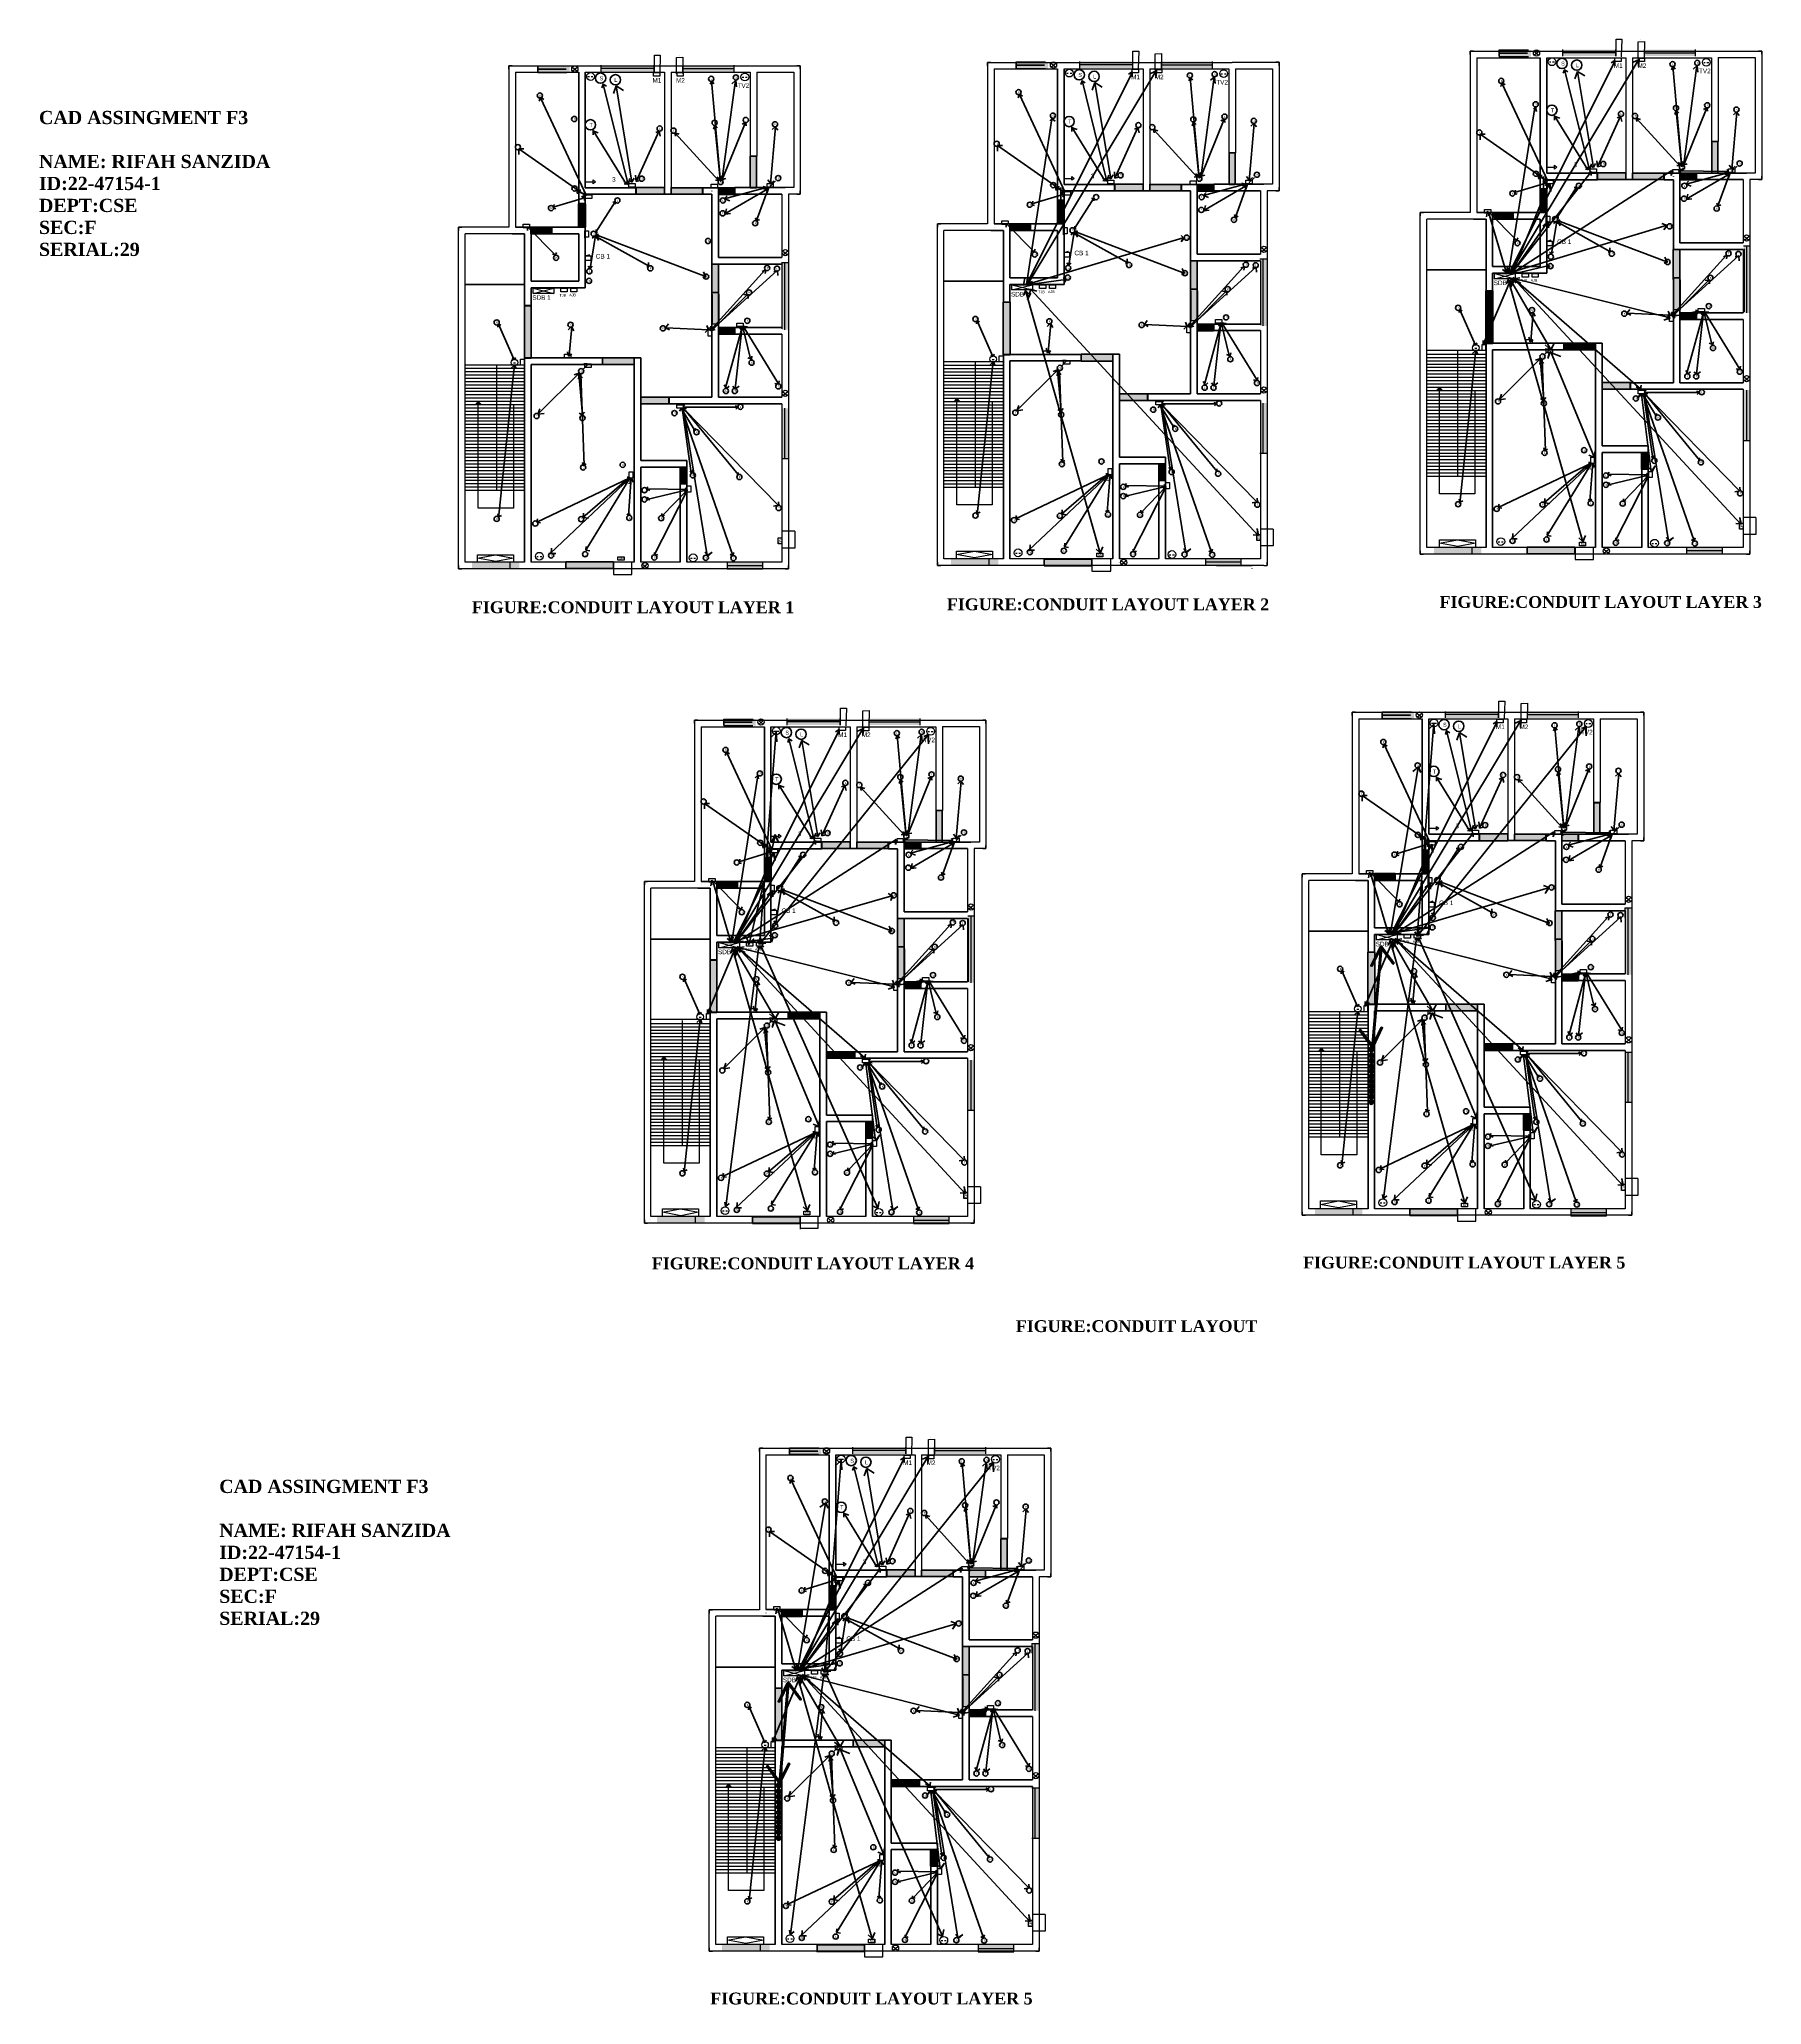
# Model space of a CAD drawing. Header units: inches. Extents: x 110 to 2722, y -1862 to 1118.
import ezdxf

# ---------------------------------------------------------------- set-up
doc = ezdxf.new("R2010")
doc.units = ezdxf.units.IN
doc.header["$MEASUREMENT"] = 0
pattern_1 = [(45, (3277.13095, 888.41373), (-0.088388348, 0.088388348), [])]
pattern_2 = [(45, (2100.98633, -126.30947), (-0.088388348, 0.088388348), [])]
pattern_3 = [(45, (3098.24602, -114.3636), (-0.088388348, 0.088388348), [])]
pattern_4 = [(45, (2199.3533, -1230.50526), (-0.088388348, 0.088388348), [])]

msp = doc.modelspace()

# ---------------------------------------------------------------- hatches: boundary and pattern name
h = msp.add_hatch(color=120)
h.paths.add_polyline_path([(2500.1, 1098), (2500.1, 1103), (2419.7, 1103), (2419.7, 1098)])
h.paths.add_polyline_path([(2419.7, 1098), (2419.7, 1093), (2500.1, 1093), (2500.1, 1098)])
for points in [[(2543.9, 1103), (2543.9, 1093), (2621.2, 1093), (2621.2, 1103)], [(914.2, 1078.3), (866, 1078.3), (866, 1068.3), (914.2, 1068.3)], [(1085.9, 1079.1), (1085.9, 1069.1), (1163.2, 1069.1), (1163.2, 1079.1)], [(1639.8, 1084.1), (1591.7, 1084.1), (1591.6, 1074.1), (1639.8, 1074.1)], [(1811.6, 1084.9), (1811.6, 1074.9), (1888.8, 1074.9), (1888.8, 1084.9)], [(2372.2, 1102.3), (2324, 1102.3), (2324, 1092.3), (2372.2, 1092.3)], [(2704.4, 790.8), (2704.4, 805.4), (2694.4, 805.4), (2694.4, 790.8), (2694.4, 703.6), (2704.4, 703.6)], [(1245.7, 765.2), (1245.7, 779.8), (1235.7, 779.8), (1235.7, 765.2), (1235.7, 678), (1245.7, 678)], [(1971.1, 771.1), (1971.1, 785.7), (1961.1, 785.7), (1961.1, 771.1), (1961.1, 683.9), (1971.1, 683.9)], [(1971.1, 566.7), (1961.1, 566.7), (1961.1, 490.6), (1971.1, 490.6)], [(2704.4, 586.4), (2694.4, 586.4), (2694.4, 510.2), (2704.4, 510.2)], [(1245.7, 558.9), (1235.7, 558.9), (1235.7, 482.7), (1245.7, 482.7)], [(1564.4, 321.2), (1564.4, 331.2), (1492.4, 331.2), (1492.4, 321.2)], [(1878.3, 330.8), (1878.3, 320.8), (1932.4, 320.8), (1932.4, 330.8)], [(2296.9, 338.3), (2296.9, 348.3), (2224.9, 348.3), (2224.9, 338.3)], [(2608.1, 348.1), (2608.1, 338.1), (2662.2, 338.1), (2662.2, 348.1)], [(838.3, 315.7), (838.3, 325.7), (766.3, 325.7), (766.3, 315.7)], [(1153, 325.5), (1153, 315.5), (1207.1, 315.5), (1207.1, 325.5)], [(2194.7, 98.5), (2146.5, 98.5), (2146.5, 88.5), (2194.7, 88.5)], [(2366.4, 99.2), (2366.4, 89.2), (2443.7, 89.2), (2443.7, 99.2)], [(1196.4, 87.6), (1148.2, 87.6), (1148.2, 77.6), (1196.4, 77.6)], [(1368.1, 88.3), (1368.1, 78.3), (1445.4, 78.3), (1445.4, 88.3)], [(2524.3, -213.2), (2524.3, -198.6), (2514.3, -198.6), (2514.3, -213.2), (2514.3, -300.4), (2524.3, -300.4)], [(1528.2, -225.3), (1528.2, -210.7), (1518.2, -210.7), (1518.2, -225.3), (1518.2, -312.5), (1528.2, -312.5)], [(1528.2, -429.7), (1518.2, -429.7), (1518.2, -505.8), (1528.2, -505.8)], [(2524.3, -417.6), (2514.3, -417.6), (2514.3, -493.7), (2524.3, -493.7)], [(2116.4, -664.4), (2116.4, -654.4), (2044.4, -654.4), (2044.4, -664.4)], [(1118.9, -676.5), (1118.9, -666.5), (1046.9, -666.5), (1046.9, -676.5)], [(1436, -667.5), (1436, -677.5), (1490.1, -677.5), (1490.1, -667.5)], [(2432.6, -655.8), (2432.6, -665.8), (2486.7, -665.8), (2486.7, -655.8)], [(1295.8, -1017.6), (1247.6, -1017.6), (1247.6, -1027.6), (1295.8, -1027.6)], [(1467.5, -1016.9), (1467.5, -1026.9), (1544.8, -1026.9), (1544.8, -1016.9)], [(1625.4, -1329.3), (1625.4, -1314.7), (1615.4, -1314.7), (1615.4, -1329.3), (1615.4, -1416.5), (1625.4, -1416.5)], [(1625.4, -1533.7), (1615.4, -1533.7), (1615.4, -1609.9), (1625.4, -1609.9)], [(1217.5, -1780.6), (1217.5, -1770.6), (1145.5, -1770.6), (1145.5, -1780.6)], [(1533.7, -1772), (1533.7, -1782), (1587.8, -1782), (1587.8, -1772)]]:
    msp.add_hatch(color=120).paths.add_polyline_path(points)
h = msp.add_hatch(color=120)
h.paths.add_polyline_path([(1042, 1074), (1042, 1079.1), (961.6, 1079.1), (961.6, 1074)])
h.paths.add_polyline_path([(961.6, 1074), (961.6, 1069.1), (1042, 1069.1), (1042, 1074)])
h = msp.add_hatch(color=120)
h.paths.add_polyline_path([(1767.7, 1079.9), (1767.7, 1084.9), (1687.3, 1084.9), (1687.3, 1079.8)])
h.paths.add_polyline_path([(1687.3, 1079.8), (1687.3, 1074.9), (1767.7, 1074.9), (1767.7, 1079.9)])
at = {"lineweight": 100}
h = msp.add_hatch(color=4, dxfattribs=at)
h.set_gradient(color1=(251, 239, 4), color2=(252, 242, 59), one_color=1, tint=0.61)
h.paths.add_polyline_path([(2313.9, 850.6), (2313.9, 845.5), (2318.9, 845.5)], flags=17)
h.paths.add_polyline_path([(2573.7, 911.8), (2564.6, 905.9), (2573.7, 905.9)], flags=17)
h.paths.add_polyline_path([(2655.4, 918.1), (2646.1, 918.2), (2646.1, 915.7), (2655.4, 915.7)])
h.paths.add_polyline_path([(2612.1, 703.5), (2597.9, 703.5), (2597.9, 700.4)])
h.paths.add_polyline_path([(2395.9, 877.7), (2395.9, 891.1), (2385.8, 866.3), (2385.8, 857.3)])
h.paths.add_polyline_path([(2314, 689.2), (2303.8, 665.2), (2303.8, 657.3), (2314, 657.3)])
h.paths.add_polyline_path([(2573.7, 911.8), (2573.7, 915.6), (2525.9, 915.6), (2525.9, 905.9), (2564.6, 905.9)])
h.paths.add_polyline_path([(2515.9, 916), (2472.9, 916), (2472.9, 905.8), (2515.9, 905.8)])
h.paths.add_polyline_path([(2622.7, 915.5), (2599.1, 915.5), (2600.1, 913.9), (2598.9, 915.5), (2597.9, 915.5), (2597.9, 910.7), (2597.9, 905.5), (2622.7, 905.5)])
h.paths.add_polyline_path([(2655.4, 963.3), (2646.1, 963.3), (2646.1, 918.2), (2655.4, 918.1)])
h.paths.add_polyline_path([(2395.9, 891.1), (2395.9, 891.4), (2385.8, 891.4), (2385.8, 866.3)])
h.paths.add_polyline_path([(2344.9, 856), (2313.9, 856), (2313.9, 850.6), (2318.9, 845.5), (2344.9, 845.5)])
h.paths.add_polyline_path([(2458.4, 657.8), (2436.2, 657.8), (2445.6, 647.7), (2469.9, 647.7), (2469.9, 647.8)])
h.paths.add_polyline_path([(2314, 736.7), (2303.8, 736.7), (2303.8, 665.2), (2314, 689.2)])
h.paths.add_polyline_path([(2522.6, 597.8), (2491.7, 597.8), (2500.9, 587.8), (2522.6, 587.8)])
h.paths.add_polyline_path([(2549.7, 491.7), (2539.6, 491.7), (2539.6, 466.7), (2549.7, 466.7)])
h.paths.add_polyline_path([(2491.7, 597.8), (2480, 597.8), (2480, 587.8), (2500.9, 587.8)])
h.paths.add_polyline_path([(2436.2, 657.8), (2421.9, 657.8), (2421.9, 647.7), (2445.6, 647.7)])
h.paths.add_polyline_path([(2470.1, 657.8), (2458.4, 657.8), (2470.1, 647.7), (2470.1, 647.7)])
h.paths.add_polyline_path([(2395.9, 877.7), (2385.8, 857.3), (2385.8, 855.7), (2390.9, 855.7), (2395.9, 855.7), (2395.9, 855.7)])
h.paths.add_polyline_path([(2622.7, 703.5), (2612.1, 703.5), (2597.9, 700.4), (2597.9, 693.5), (2622.7, 693.5)])
h.paths.add_polyline_path([(2587.8, 799.6), (2597.9, 799.6), (2598.1, 708.9), (2588.1, 708.4)])
h = msp.add_hatch(color=5, dxfattribs=at)
h.set_gradient(color1=(38, 193, 217), one_color=1, tint=1, name='INVCURVED')
h.paths.add_polyline_path([(2646.1, 963.3), (2655.4, 963.3), (2655.4, 915.7), (2646.1, 915.7)])
h = msp.add_hatch(color=5, dxfattribs=at)
h.set_gradient(color1=(250, 238, 5), color2=(250, 239, 25), one_color=1, tint=0.54, name='INVCURVED')
h.paths.add_polyline_path([(1188.3, 941.1), (1197.7, 941.1), (1197.7, 893.4), (1188.3, 893.4)])
h = msp.add_hatch(color=5, dxfattribs=at)
h.set_gradient(color1=(247, 251, 4), color2=(247, 251, 9), one_color=1, tint=0.51, name='INVCURVED')
h.paths.add_polyline_path([(1914.2, 946.1), (1923.6, 946.1), (1923.6, 898.5), (1914.2, 898.5)])
h = msp.add_hatch(color=5, dxfattribs=at)
h.set_gradient(color1=(239, 251, 4), color2=(243, 252, 64), one_color=1, tint=0.62, name='INVCURVED')
h.paths.add_polyline_path([(1740.6, 898.8), (1784.1, 898.8), (1784.1, 888.7), (1740.6, 888.7)])
h = msp.add_hatch(color=5, dxfattribs=at)
h.set_gradient(color1=(248, 252, 3), color2=(249, 253, 13), one_color=1, tint=0.52, name='INVCURVED')
h.paths.add_polyline_path([(1841.8, 898.5), (1794, 898.5), (1794, 888.7), (1841.8, 888.7)])
h = msp.add_hatch(color=5, dxfattribs=at)
h.set_gradient(color1=(250, 246, 5), color2=(250, 247, 25), one_color=1, tint=0.54, name='INVCURVED')
h.paths.add_polyline_path([(1865.9, 898.3), (1890.8, 898.3), (1890.8, 888.3), (1865.9, 888.3)])
h = msp.add_hatch(color=5, dxfattribs=at)
h.set_gradient(color1=(38, 193, 217), one_color=1, tint=1, name='INVCURVED')
h.paths.add_polyline_path([(2472.5, 916), (2515.9, 916), (2515.9, 905.8), (2472.5, 905.8)])
h = msp.add_hatch(color=5, dxfattribs=at)
h.set_gradient(color1=(38, 193, 217), one_color=1, tint=1, name='INVCURVED')
h.paths.add_polyline_path([(2573.7, 915.6), (2525.9, 915.6), (2525.9, 905.9), (2573.7, 905.9)])
h = msp.add_hatch(color=5, dxfattribs=at)
h.set_gradient(color1=(38, 193, 217), one_color=1, tint=1, name='INVCURVED')
h.paths.add_polyline_path([(2597.8, 915.5), (2622.7, 915.5), (2622.7, 905.5), (2597.8, 905.5)])
h = msp.add_hatch(color=4, dxfattribs=at)
h.set_gradient(color1=(255, 251, 0), color2=(255, 251, 41), one_color=1, tint=0.58)
h.paths.add_polyline_path([(938.2, 869.1), (928, 869.1), (928, 833.5), (933.1, 833.5), (938.2, 833.5)], flags=17)
h.paths.add_polyline_path([(928, 869.1), (938.2, 869.1), (938.2, 833.4), (928, 833.4)])
h = msp.add_hatch(color=256)
h.set_gradient(color1=(255, 251, 0), color2=(255, 251, 41), one_color=1, tint=0.58)
h.paths.add_polyline_path([(928, 869.1), (938.2, 869.1), (938.2, 833.4), (928, 833.4)])
h = msp.add_hatch(color=5, dxfattribs=at)
h.set_gradient(color1=(250, 246, 5), color2=(251, 247, 45), one_color=1, tint=0.58, name='INVCURVED')
h.paths.add_polyline_path([(1015.1, 893.7), (1015.1, 883.6), (1058.1, 883.6), (1058.1, 893.7)], flags=16)
h.paths.add_polyline_path([(1014.7, 893.7), (1058.2, 893.7), (1058.2, 883.6), (1014.7, 883.6)])
h = msp.add_hatch(color=256)
h.set_gradient(color1=(250, 246, 5), color2=(251, 247, 45), one_color=1, tint=0.58, name='INVCURVED')
h.paths.add_polyline_path([(1014.7, 893.7), (1058.2, 893.7), (1058.2, 883.6), (1014.7, 883.6)])
h = msp.add_hatch(color=5, dxfattribs=at)
h.set_gradient(color1=(250, 230, 5), color2=(251, 234, 50), one_color=1, tint=0.59, name='INVCURVED')
h.paths.add_polyline_path([(1116, 893.4), (1068.1, 893.4), (1068.1, 883.7), (1116, 883.7)])
h = msp.add_hatch(color=5, dxfattribs=at)
h.set_gradient(color1=(250, 246, 5), color2=(250, 247, 30), one_color=1, tint=0.55, name='INVCURVED')
h.paths.add_polyline_path([(1140.1, 893.2), (1164.9, 893.2), (1164.9, 883.3), (1140.1, 883.3)])
h = msp.add_hatch(color=4, dxfattribs=at)
h.set_gradient(color1=(250, 246, 5), color2=(251, 247, 40), one_color=1, tint=0.57)
h.paths.add_polyline_path([(1653.9, 874.2), (1664.1, 874.2), (1664.1, 838.5), (1653.9, 838.5)])
h = msp.add_hatch(color=4, dxfattribs=at)
h.set_gradient(color1=(252, 248, 3), color2=(253, 248, 8), one_color=1, tint=0.51)
h.paths.add_polyline_path([(2549.7, 491.7), (2539.6, 491.7), (2539.6, 466.7), (2549.7, 466.7)])
h.paths.add_polyline_path([(2470.1, 657.8), (2458.4, 657.8), (2470.1, 647.7), (2470.1, 647.7)])
h.paths.add_polyline_path([(2458.4, 657.8), (2436.2, 657.8), (2445.6, 647.7), (2469.9, 647.7), (2469.9, 647.8)])
h.paths.add_polyline_path([(2436.2, 657.8), (2421.9, 657.8), (2421.9, 647.7), (2445.6, 647.7)])
h.paths.add_polyline_path([(2314, 736.7), (2303.8, 736.7), (2303.8, 665.2), (2314, 689.2)])
h.paths.add_polyline_path([(2314, 689.2), (2303.8, 665.2), (2303.8, 658.3), (2306.1, 659.9), (2303.9, 658.2), (2303.9, 657.7), (2308.9, 657.7), (2314, 657.7)])
h.paths.add_polyline_path([(2395.9, 891.1), (2395.9, 891.4), (2385.8, 891.4), (2385.8, 866.3)])
h.paths.add_polyline_path([(2395.9, 877.7), (2395.9, 891.1), (2385.8, 866.3), (2385.8, 857.3)])
h.paths.add_polyline_path([(2395.9, 877.7), (2385.8, 857.3), (2385.8, 855.7), (2390.9, 855.7), (2395.9, 855.7), (2395.9, 855.7)])
h.paths.add_polyline_path([(2522.6, 597.8), (2480, 597.8), (2480, 587.8), (2522.6, 587.8)])
h = msp.add_hatch(dxfattribs=at)
h.set_pattern_fill('ANSI31', color=4, style=0)
h.set_pattern_definition(pattern_1)
h.paths.add_polyline_path([(2385.8, 891.4), (2395.9, 891.4), (2395.9, 855.6), (2385.8, 855.6)])
h = msp.add_hatch(color=5, dxfattribs=at)
h.set_gradient(color1=(251, 247, 4), color2=(252, 248, 44), one_color=1, tint=0.58, name='INVCURVED')
h.paths.add_polyline_path([(1581.6, 838.8), (1613, 838.8), (1613, 828.4), (1581.6, 828.4)])
h = msp.add_hatch(color=5, dxfattribs=at)
h.set_gradient(color1=(251, 239, 4), color2=(253, 245, 94), one_color=1, tint=0.68, name='INVCURVED')
h.paths.add_polyline_path([(2313.9, 850.6), (2313.9, 845.5), (2318.9, 845.5)], flags=16)
h.paths.add_polyline_path([(2313.5, 856), (2344.9, 856), (2344.9, 845.5), (2313.5, 845.5)])
h = msp.add_hatch(color=5, dxfattribs=at)
h.set_gradient(color1=(254, 233, 1), color2=(254, 235, 27), one_color=1, tint=0.55)
h.paths.add_polyline_path([(855.7, 833.8), (887.2, 833.8), (887.2, 823.3), (855.7, 823.3)])
h = msp.add_hatch(color=4, dxfattribs=at)
h.set_gradient(color1=(247, 243, 8), color2=(248, 244, 27), one_color=1, tint=0.54)
h.paths.add_polyline_path([(1130, 777.4), (1140.1, 777.4), (1140.4, 686.7), (1130.4, 686.2)])
h = msp.add_hatch(color=4, dxfattribs=at)
h.set_gradient(color1=(250, 238, 5), color2=(250, 238, 15), one_color=1, tint=0.52)
h.paths.add_polyline_path([(1855.9, 782.4), (1866, 782.4), (1866.3, 691.8), (1856.3, 691.3)])
h = msp.add_hatch(color=4, dxfattribs=at)
h.set_gradient(color1=(250, 246, 5), color2=(251, 247, 45), one_color=1, tint=0.58)
h.paths.add_polyline_path([(1571.9, 719.7), (1582.1, 719.7), (1582.1, 640.1), (1571.9, 640.1)])
h = msp.add_hatch(dxfattribs=at)
h.set_pattern_fill('ANSI31', color=4, style=0)
h.set_pattern_definition(pattern_1)
h.paths.add_polyline_path([(2303.8, 736.8), (2314, 736.8), (2314, 657.3), (2303.8, 657.3)])
h = msp.add_hatch(color=4, dxfattribs=at)
h.set_gradient(color1=(254, 233, 1), color2=(254, 234, 22), one_color=1, tint=0.54)
h.paths.add_polyline_path([(846, 714.6), (856.2, 714.6), (856.2, 635), (846, 635)])
h = msp.add_hatch(color=4, dxfattribs=at)
h.set_gradient(color1=(250, 238, 5), color2=(250, 239, 30), one_color=1, tint=0.55)
h.paths.add_polyline_path([(1890.9, 686.3), (1866, 686.3), (1866, 676.4), (1890.9, 676.4)])
h = msp.add_hatch(dxfattribs=at)
h.set_pattern_fill('ANSI31', color=4, style=0)
h.set_pattern_definition(pattern_1)
h.paths.add_polyline_path([(2622.7, 703.5), (2597.9, 703.5), (2597.9, 693.5), (2622.7, 693.5)])
h = msp.add_hatch(color=4, dxfattribs=at)
h.set_gradient(color1=(250, 246, 5), color2=(250, 247, 25), one_color=1, tint=0.54)
h.paths.add_polyline_path([(1165, 681.3), (1140.1, 681.3), (1140.1, 671.3), (1165, 671.3)])
h = msp.add_hatch(dxfattribs=at)
h.set_pattern_fill('ANSI31', color=4, style=0)
h.set_pattern_definition(pattern_1)
h.paths.add_polyline_path([(2421.9, 657.8), (2470.1, 657.8), (2470.1, 647.7), (2421.9, 647.7)])
h = msp.add_hatch(color=4, dxfattribs=at)
h.set_gradient(color1=(252, 232, 3), color2=(253, 234, 28), one_color=1, tint=0.55)
h.paths.add_polyline_path([(964.2, 635.6), (1012.3, 635.6), (1012.3, 625.4), (964.2, 625.4)])
h = msp.add_hatch(color=4, dxfattribs=at)
h.set_gradient(color1=(250, 246, 5), color2=(250, 247, 25), one_color=1, tint=0.54)
h.paths.add_polyline_path([(1690, 640.7), (1738.2, 640.7), (1738.2, 630.5), (1690, 630.5)])
h = msp.add_hatch(color=256)
h.paths.add_polyline_path([(775.7, 569.1), (775.5, 569.1), (772.1, 565), (775.7, 565)])
h.paths.add_polyline_path([(776, 569.1), (775.7, 569.1), (775.7, 565), (779.7, 565)])
h = msp.add_hatch(color=4, dxfattribs=at)
h.set_gradient(color1=(254, 241, 1), color2=(254, 242, 22), one_color=1, tint=0.54)
h.paths.add_polyline_path([(1064.9, 575.5), (1022.2, 575.5), (1022.2, 565.5), (1064.9, 565.5)])
h = msp.add_hatch(color=256)
h.paths.add_polyline_path([(1501.5, 573.8), (1501.3, 573.8), (1497.9, 569.7), (1501.5, 569.7)])
h.paths.add_polyline_path([(1501.8, 573.8), (1501.5, 573.8), (1501.5, 569.7), (1505.5, 569.7)])
h = msp.add_hatch(color=4, dxfattribs=at)
h.set_gradient(color1=(247, 251, 4), color2=(249, 252, 59), one_color=1, tint=0.61)
h.paths.add_polyline_path([(1817.9, 474.5), (1807.7, 474.5), (1807.7, 449.6), (1817.9, 449.6)])
h.paths.add_polyline_path([(1790.8, 580.6), (1748.1, 580.6), (1748.1, 570.6), (1790.8, 570.6)])
h = msp.add_hatch(color=256)
h.paths.add_polyline_path([(2233.2, 590.5), (2233, 590.5), (2229.5, 586.3), (2233.2, 586.3)])
h.paths.add_polyline_path([(2233.4, 590.5), (2233.2, 590.5), (2233.2, 586.3), (2237.2, 586.3)])
h = msp.add_hatch(dxfattribs=at)
h.set_pattern_fill('ANSI31', color=4, style=0)
h.set_pattern_definition(pattern_1)
h.paths.add_polyline_path([(2539.6, 466.5), (2549.7, 466.5), (2549.7, 491.7), (2539.6, 491.7)])
h = msp.add_hatch(color=4, dxfattribs=at)
h.set_gradient(color1=(247, 251, 4), color2=(248, 252, 49), one_color=1, tint=0.59)
h.paths.add_polyline_path([(1081.8, 444.3), (1092, 444.3), (1092, 469.5), (1081.8, 469.5)])
h = msp.add_hatch(dxfattribs=at)
h.set_pattern_fill('ANSI31', color=4, style=0)
h.set_pattern_definition([(45, (2545.25801, 871.27483), (-0.088388348, 0.088388348), [])])
h.paths.add_polyline_path([(1807.7, 449.4), (1817.9, 449.4), (1817.9, 474.5), (1807.7, 474.5)])
h = msp.add_hatch(color=4, dxfattribs=at)
h.set_gradient(color1=(3, 252, 182), color2=(63, 253, 199), one_color=1, tint=0.62)
h.paths.add_polyline_path([(1634.1, 330.2), (1706.3, 330.2), (1706.3, 320.1), (1634.1, 320.1)])
h = msp.add_hatch(color=4, dxfattribs=at)
h.set_gradient(color1=(3, 252, 182), color2=(63, 253, 199), one_color=1, tint=0.62)
h.paths.add_polyline_path([(2366.1, 348), (2438.3, 348), (2438.3, 337.9), (2366.1, 337.9)])
h = msp.add_hatch(color=4, dxfattribs=at)
h.set_gradient(color1=(3, 252, 182), color2=(63, 253, 199), one_color=1, tint=0.62)
h.paths.add_polyline_path([(908.8, 325.8), (981, 325.8), (981, 315.7), (908.8, 315.7)])
h = msp.add_hatch(color=120)
h.paths.add_polyline_path([(2322.5, 94.2), (2322.5, 99.2), (2242.1, 99.2), (2242.1, 94.2)])
h.paths.add_polyline_path([(2242.1, 94.2), (2242.1, 89.2), (2322.5, 89.2), (2322.5, 94.2)])
h = msp.add_hatch(color=120)
h.paths.add_polyline_path([(1324.2, 83.3), (1324.2, 88.3), (1243.8, 88.3), (1243.8, 83.3)])
h.paths.add_polyline_path([(1243.8, 83.3), (1243.8, 78.3), (1324.2, 78.3), (1324.2, 83.3)])
h = msp.add_hatch(color=4, dxfattribs=at)
h.set_gradient(color1=(246, 250, 5), color2=(248, 251, 65), one_color=1, tint=0.62)
h.paths.add_polyline_path([(1479.3, -96.6), (1469.9, -96.5), (1469.9, -99), (1479.3, -99)])
h.paths.add_polyline_path([(1446.5, -99.3), (1423, -99.3), (1424, -100.8), (1422.8, -99.3), (1421.7, -99.3), (1421.7, -104), (1421.7, -109.2), (1446.5, -109.2)])
h.paths.add_polyline_path([(1479.3, -51.4), (1469.9, -51.4), (1469.9, -96.5), (1479.3, -96.6)])
h.paths.add_polyline_path([(1397.6, -103), (1397.6, -99.1), (1349.7, -99.1), (1349.7, -108.8), (1388.4, -108.8)])
h.paths.add_polyline_path([(1397.6, -103), (1388.4, -108.8), (1397.6, -108.8)])
h.paths.add_polyline_path([(1327.3, -98.8), (1296.7, -98.8), (1296.7, -108.9), (1319.2, -108.9)])
h.paths.add_polyline_path([(1339.7, -98.8), (1327.3, -98.8), (1319.2, -108.9), (1339.7, -108.9)])
h.paths.add_polyline_path([(1219.8, -137), (1219.8, -123.6), (1214.9, -135.6), (1210.1, -155.2), (1210, -156.7)])
h.paths.add_polyline_path([(1219.8, -137), (1210, -156.7), (1209.8, -159), (1214.7, -159), (1219.8, -159), (1219.8, -159)])
h.paths.add_polyline_path([(1217.9, -123.4), (1212.6, -123.4), (1210.9, -145.4), (1214.9, -135.6)])
h.paths.add_polyline_path([(1212.6, -123.4), (1209.7, -123.4), (1209.7, -148.4), (1210.9, -145.4)])
h.paths.add_polyline_path([(1168.7, -158.8), (1137.7, -158.8), (1137.7, -164.1), (1142.8, -169.2), (1168.7, -169.2)])
h.paths.add_polyline_path([(1137.7, -164.1), (1137.7, -169.2), (1142.8, -169.2)], flags=17)
h.paths.add_polyline_path([(1137.8, -278), (1127.6, -278), (1127.6, -349.6), (1137.8, -325.5)])
h.paths.add_polyline_path([(1137.8, -325.5), (1127.6, -349.6), (1127.6, -356.4), (1130, -354.8), (1127.7, -356.6), (1127.7, -357), (1132.7, -357), (1137.8, -357)])
h.paths.add_polyline_path([(1249.3, -356.9), (1245.8, -356.9), (1245.8, -367.1), (1253.8, -367.1)])
h.paths.add_polyline_path([(1260.1, -356.9), (1249.3, -356.9), (1253.8, -367.1), (1269.5, -367.1)])
h.paths.add_polyline_path([(1282.3, -356.9), (1260.1, -356.9), (1269.5, -367.1), (1293.7, -367.1), (1293.7, -366.9)])
h.paths.add_polyline_path([(1293.9, -356.9), (1282.3, -356.9), (1293.9, -367.1), (1293.9, -367.1)])
h.paths.add_polyline_path([(1315.5, -417), (1303.8, -417), (1303.8, -427), (1324.8, -427)])
h.paths.add_polyline_path([(1346.5, -417), (1315.5, -417), (1324.8, -427), (1346.5, -427)])
h.paths.add_polyline_path([(1446.6, -311.2), (1436, -311.2), (1421.8, -314.4), (1421.8, -321.2), (1446.6, -321.2)])
h.paths.add_polyline_path([(1436, -311.2), (1421.8, -311.2), (1421.8, -314.4)])
h.paths.add_polyline_path([(1411.6, -215.1), (1421.7, -215.1), (1422, -305.8), (1412, -306.3)])
h = msp.add_hatch(color=5, dxfattribs=at)
h.set_gradient(color1=(38, 193, 217), one_color=1, tint=1, name='INVCURVED')
h.paths.add_polyline_path([(1469.9, -51.4), (1479.3, -51.4), (1479.3, -99.1), (1469.9, -99.1)])
h = msp.add_hatch(color=5, dxfattribs=at)
h.set_gradient(color1=(247, 251, 4), color2=(249, 252, 64), one_color=1, tint=0.62, name='INVCURVED')
h.paths.add_polyline_path([(2467.2, -39.5), (2476.6, -39.5), (2476.6, -87.1), (2467.2, -87.1)])
h = msp.add_hatch(color=5, dxfattribs=at)
h.set_gradient(color1=(251, 247, 4), color2=(251, 247, 14), one_color=1, tint=0.52, name='INVCURVED')
h.paths.add_polyline_path([(2394.8, -91), (2394.8, -87.2), (2347, -87.2), (2347, -96.9), (2385.7, -96.9)])
h.paths.add_polyline_path([(2394.8, -91), (2385.7, -96.9), (2394.8, -96.9)], flags=17)
h.paths.add_polyline_path([(2324.6, -86.8), (2293.6, -86.8), (2293.6, -87.1), (2294, -87.1), (2294, -97), (2316.4, -97)])
h.paths.add_polyline_path([(2337, -86.8), (2324.6, -86.8), (2316.4, -97), (2337, -97)])
h.paths.add_polyline_path([(2419, -203.2), (2408.9, -203.2), (2409, -246.1), (2419.1, -246.1)])
h.paths.add_polyline_path([(2419, -246.1), (2409, -246.1), (2409.2, -294.4), (2415.3, -294.1), (2419, -290)])
h.paths.add_polyline_path([(2166, -147.1), (2166, -147.1), (2166, -146.8), (2134.6, -146.8), (2134.6, -147.1), (2135, -147.1), (2135, -152.2), (2140, -157.3), (2166, -157.3)])
h.paths.add_polyline_path([(2135, -152.2), (2135, -157.3), (2140, -157.3)])
h.paths.add_polyline_path([(2135.1, -266.1), (2124.9, -266.1), (2124.9, -337.6), (2135.1, -313.5), (2135.1, -279.5), (2131.2, -287.4), (2129.2, -286.9), (2135.1, -274.7)])
h.paths.add_polyline_path([(2209.8, -111.4), (2206.9, -111.4), (2206.9, -136.5), (2208.2, -133.4)])
h.paths.add_polyline_path([(2217, -111.7), (2217, -111.4), (2209.8, -111.4), (2208.2, -133.4)])
h.paths.add_polyline_path([(2217, -111.7), (2208.2, -133.4), (2207.3, -144.7), (2217, -125.1)])
h.paths.add_polyline_path([(2217, -125.1), (2207.3, -144.7), (2207.1, -147.1), (2212, -147.1), (2217, -147.1), (2217, -147.1)])
h.paths.add_polyline_path([(2418.9, -87.3), (2443.8, -87.3), (2443.8, -97.3), (2418.9, -97.3)])
h = msp.add_hatch(color=5, dxfattribs=at)
h.set_gradient(color1=(38, 193, 217), one_color=1, tint=1, name='INVCURVED')
h.paths.add_polyline_path([(2293.6, -86.8), (2337.1, -86.8), (2337.1, -97), (2293.6, -97)])
h = msp.add_hatch(color=5, dxfattribs=at)
h.set_gradient(color1=(38, 193, 217), one_color=1, tint=1, name='INVCURVED')
h.paths.add_polyline_path([(2394.8, -87.2), (2347, -87.2), (2347, -96.9), (2394.8, -96.9)])
h = msp.add_hatch(color=5, dxfattribs=at)
h.set_gradient(color1=(38, 193, 217), one_color=1, tint=1, name='INVCURVED')
h.paths.add_polyline_path([(1296.3, -98.8), (1339.8, -98.8), (1339.8, -108.9), (1296.3, -108.9)])
h = msp.add_hatch(color=5, dxfattribs=at)
h.set_gradient(color1=(38, 193, 217), one_color=1, tint=1, name='INVCURVED')
h.paths.add_polyline_path([(1397.6, -99.1), (1349.7, -99.1), (1349.7, -108.8), (1397.6, -108.8)])
h = msp.add_hatch(color=5, dxfattribs=at)
h.set_gradient(color1=(38, 193, 217), one_color=1, tint=1, name='INVCURVED')
h.paths.add_polyline_path([(1421.7, -99.3), (1446.5, -99.3), (1446.5, -109.2), (1421.7, -109.2)])
h = msp.add_hatch(color=4, dxfattribs=at)
h.set_gradient(color1=(252, 240, 3), color2=(253, 242, 43), one_color=1, tint=0.58)
h.paths.add_polyline_path([(2124.9, -266), (2135.1, -266), (2135.1, -345.5), (2124.9, -345.5)])
h.paths.add_polyline_path([(2206.9, -111.4), (2217, -111.4), (2217, -147.2), (2206.9, -147.2)])
h = msp.add_hatch(dxfattribs=at)
h.set_pattern_fill('ANSI31', color=4, style=0)
h.set_pattern_definition(pattern_3)
h.paths.add_polyline_path([(2206.9, -111.4), (2217, -111.4), (2217, -147.2), (2206.9, -147.2)])
h = msp.add_hatch(color=4, dxfattribs=at)
h.set_gradient(color1=(252, 248, 3), color2=(242, 238, 2), one_color=1, tint=0.48)
h.paths.add_polyline_path([(1293.9, -356.9), (1282.3, -356.9), (1293.9, -367.1), (1293.9, -367.1)])
h.paths.add_polyline_path([(1282.3, -356.9), (1260.1, -356.9), (1269.5, -367.1), (1293.7, -367.1), (1293.7, -366.9)])
h.paths.add_polyline_path([(1260.1, -356.9), (1249.3, -356.9), (1253.8, -367.1), (1269.5, -367.1)])
h.paths.add_polyline_path([(1249.3, -356.9), (1245.8, -356.9), (1245.8, -367.1), (1253.8, -367.1)])
h.paths.add_polyline_path([(1346.5, -417), (1315.5, -417), (1324.8, -427), (1346.5, -427)])
h.paths.add_polyline_path([(1315.5, -417), (1303.8, -417), (1303.8, -427), (1324.8, -427)])
h.paths.add_polyline_path([(1219.8, -137), (1210, -156.7), (1209.8, -159), (1214.7, -159), (1219.8, -159), (1219.8, -159)])
h.paths.add_polyline_path([(1219.8, -123.6), (1214.9, -135.6), (1210.1, -155.2), (1210, -156.7), (1219.8, -137)])
h.paths.add_polyline_path([(1127.6, -277.9), (1137.8, -277.9), (1137.8, -357.5), (1127.6, -357.5)])
h = msp.add_hatch(color=4, dxfattribs=at)
h.set_gradient(color1=(242, 246, 9), color2=(244, 248, 48), one_color=1, tint=0.58)
h.paths.add_polyline_path([(1209.7, -123.4), (1219.8, -123.4), (1219.8, -159.1), (1209.7, -159.1)])
h = msp.add_hatch(color=5, dxfattribs=at)
h.set_gradient(color1=(38, 193, 217), one_color=1, tint=1, name='INVCURVED')
h.paths.add_polyline_path([(2134.6, -146.8), (2166, -146.8), (2166, -157.3), (2134.6, -157.3)])
h = msp.add_hatch(color=5, dxfattribs=at)
h.set_gradient(color1=(38, 193, 217), one_color=1, tint=1, name='INVCURVED')
h.paths.add_polyline_path([(1137.4, -158.8), (1168.8, -158.8), (1168.8, -169.2), (1137.4, -169.2)])
h = msp.add_hatch(color=4, dxfattribs=at)
h.set_gradient(color1=(248, 252, 3), color2=(248, 253, 8), one_color=1, tint=0.51)
h.paths.add_polyline_path([(2408.9, -203.2), (2419, -203.2), (2419.2, -293.9), (2409.2, -294.4)])
h.paths.add_polyline_path([(2343.8, -405), (2301.1, -405), (2301.1, -415), (2343.8, -415)])
at = {"lineweight": 211}
h = msp.add_hatch(dxfattribs=at)
h.set_pattern_fill('ANSI31', color=200, style=0)
h.set_pattern_definition([(45, (1930.74602, -17.3636), (-0.088388348, 0.088388348), [])])
h.paths.add_polyline_path([(2143.2, -257.9), (2145.7, -257.9), (2131.2, -287.4), (2129.2, -286.9)])
h = msp.add_hatch(dxfattribs=at)
h.set_pattern_fill('ANSI31', color=200, style=0)
h.set_pattern_definition(pattern_3)
h.paths.add_polyline_path([(2130.7, -409.9), (2132.7, -409.9), (2145.7, -259.9), (2143.7, -259.9)])
h = msp.add_hatch(dxfattribs=at)
h.set_pattern_fill('ANSI31', color=200, angle=-297.0364, style=0)
h.set_pattern_definition([(107.963605, (1832.93512, -338.66817), (-0.118906577, -0.0385516), [])])
h.paths.add_polyline_path([(2143.7, -258.7), (2144.9, -256.5), (2164.6, -282.8), (2163.2, -284.4)])
at = {"lineweight": 100}
h = msp.add_hatch(color=4, dxfattribs=at)
h.set_gradient(color1=(247, 251, 4), color2=(249, 252, 64), one_color=1, tint=0.62)
h.paths.add_polyline_path([(2135.1, -313.5), (2124.9, -337.6), (2124.9, -344.5), (2127.2, -342.9), (2124.9, -344.7), (2124.9, -345.1), (2130, -345.1), (2135.1, -345.1)])
h.paths.add_polyline_path([(2312.8, -405), (2301.1, -405), (2301.1, -415), (2322, -415)])
h.paths.add_polyline_path([(2343.8, -405), (2312.8, -405), (2322, -415), (2343.8, -415)])
h.paths.add_polyline_path([(2433.3, -299.3), (2419, -299.3), (2419, -302.4)])
h.paths.add_polyline_path([(2443.8, -299.3), (2433.3, -299.3), (2419, -302.4), (2419, -309.3), (2443.8, -309.3)])
h.paths.add_polyline_path([(2419, -290), (2415.3, -294.1), (2418.6, -293.9), (2419, -293.5)])
h.paths.add_polyline_path([(2370.9, -511.1), (2360.7, -511.1), (2360.7, -536.2), (2361, -536.2), (2361, -536.1), (2370.9, -536.1)])
h.paths.add_polyline_path([(2243, -345), (2291.2, -345), (2291.2, -355.1), (2243, -355.1)])
h = msp.add_hatch(dxfattribs=at)
h.set_pattern_fill('ANSI31', color=4, style=0)
h.set_pattern_definition(pattern_2)
h.paths.add_polyline_path([(1446.6, -311.2), (1421.8, -311.2), (1421.8, -321.2), (1446.6, -321.2)])
h = msp.add_hatch(dxfattribs=at)
h.set_pattern_fill('ANSI31', color=4, style=0)
h.set_pattern_definition(pattern_3)
h.paths.add_polyline_path([(2443.8, -299.3), (2419, -299.3), (2419, -309.3), (2443.8, -309.3)])
h = msp.add_hatch(dxfattribs=at)
h.set_pattern_fill('ANSI31', color=4, style=0)
h.set_pattern_definition(pattern_2)
h.paths.add_polyline_path([(1245.8, -356.9), (1293.9, -356.9), (1293.9, -367.1), (1245.8, -367.1)])
at = {"lineweight": 211}
h = msp.add_hatch(dxfattribs=at)
h.set_pattern_fill('ANSI31', color=200, angle=-117.0364, style=0)
h.set_pattern_definition([(287.963605, (2443.37843, -328.68005), (0.118906577, 0.0385516), [])])
h.paths.add_polyline_path([(2132.6, -408.6), (2131.4, -410.9), (2111.7, -384.5), (2113.1, -383)])
h = msp.add_hatch(dxfattribs=at)
h.set_pattern_fill('ANSI31', color=200, angle=180, style=0)
h.set_pattern_definition([(225, (2345.56753, -649.98462), (0.088388348, -0.088388348), [])])
h.paths.add_polyline_path([(2133.1, -409.5), (2130.6, -409.5), (2145.1, -380), (2147.1, -380.5)])
at = {"lineweight": 100}
h = msp.add_hatch(dxfattribs=at)
h.set_pattern_fill('ANSI31', color=4, style=0)
h.set_pattern_definition(pattern_2)
h.paths.add_polyline_path([(1346.5, -417), (1303.8, -417), (1303.8, -427), (1346.5, -427)])
h = msp.add_hatch(color=256)
h.paths.add_polyline_path([(2054.2, -411.7), (2054, -411.7), (2050.5, -415.8), (2054.2, -415.8)])
h.paths.add_polyline_path([(2054.4, -411.7), (2054.2, -411.7), (2054.2, -415.8), (2058.2, -415.8)])
at = {"lineweight": 50}
h = msp.add_hatch(dxfattribs=at)
h.set_pattern_fill('ANSI31', color=6, style=0)
h.set_pattern_definition([(45, (3341.24602, -145.3636), (-0.088388348, 0.088388348), [])])
edge = h.paths.add_edge_path()
edge.add_arc((2129.9, -413.7), 3.64, 0, 360)
at = {"lineweight": 100}
h = msp.add_hatch(dxfattribs=at)
h.set_pattern_fill('ANSI31', color=4, style=0)
h.set_pattern_definition(pattern_3)
h.paths.add_polyline_path([(2343.8, -405), (2301.1, -405), (2301.1, -415), (2343.8, -415)])
h = msp.add_hatch(color=256)
h.paths.add_polyline_path([(1057.1, -424.5), (1056.9, -424.5), (1053.5, -428.7), (1057.1, -428.7)])
h.paths.add_polyline_path([(1057.4, -424.5), (1057.1, -424.5), (1057.1, -428.7), (1061.1, -428.7)])
at = {"lineweight": 50}
h = msp.add_hatch(dxfattribs=at)
h.set_pattern_fill('ANSI31', color=6, style=0)
h.set_pattern_definition([(45, (3341.74602, -154.3636), (-0.088388348, 0.088388348), [])])
edge = h.paths.add_edge_path()
edge.add_arc((2130.4, -422.7), 3.64, 0, 360)
h = msp.add_hatch(dxfattribs=at)
h.set_pattern_fill('ANSI31', color=6, style=0)
h.set_pattern_definition([(45, (3341.74602, -162.3636), (-0.088388348, 0.088388348), [])])
edge = h.paths.add_edge_path()
edge.add_arc((2130.4, -430.7), 3.64, 0, 360)
h = msp.add_hatch(dxfattribs=at)
h.set_pattern_fill('ANSI31', color=6, style=0)
h.set_pattern_definition([(45, (3341.74602, -170.8636), (-0.088388348, 0.088388348), [])])
edge = h.paths.add_edge_path()
edge.add_arc((2130.4, -439.2), 3.64, 0, 360)
h = msp.add_hatch(dxfattribs=at)
h.set_pattern_fill('ANSI31', color=6, style=0)
h.set_pattern_definition([(45, (3341.74602, -178.3636), (-0.088388348, 0.088388348), [])])
edge = h.paths.add_edge_path()
edge.add_arc((2130.4, -446.7), 3.64, 0, 360)
h = msp.add_hatch(dxfattribs=at)
h.set_pattern_fill('ANSI31', color=6, style=0)
h.set_pattern_definition([(45, (3341.74602, -186.3636), (-0.088388348, 0.088388348), [])])
edge = h.paths.add_edge_path()
edge.add_arc((2130.4, -454.7), 3.64, 0, 360)
h = msp.add_hatch(dxfattribs=at)
h.set_pattern_fill('ANSI31', color=6, style=0)
h.set_pattern_definition([(45, (3341.74602, -193.8636), (-0.088388348, 0.088388348), [])])
edge = h.paths.add_edge_path()
edge.add_arc((2130.4, -462.2), 3.64, 0, 360)
h = msp.add_hatch(dxfattribs=at)
h.set_pattern_fill('ANSI31', color=6, style=0)
h.set_pattern_definition([(45, (3341.74602, -200.8636), (-0.088388348, 0.088388348), [])])
edge = h.paths.add_edge_path()
edge.add_arc((2130.4, -469.2), 3.64, 0, 360)
h = msp.add_hatch(dxfattribs=at)
h.set_pattern_fill('ANSI31', color=6, style=0)
h.set_pattern_definition([(45, (3341.74602, -208.3636), (-0.088388348, 0.088388348), [])])
edge = h.paths.add_edge_path()
edge.add_arc((2130.4, -476.7), 3.64, 0, 360)
h = msp.add_hatch(dxfattribs=at)
h.set_pattern_fill('ANSI31', color=6, style=0)
h.set_pattern_definition([(45, (3341.24602, -216.3636), (-0.088388348, 0.088388348), [])])
edge = h.paths.add_edge_path()
edge.add_arc((2129.9, -484.7), 3.64, 0, 360)
h = msp.add_hatch(dxfattribs=at)
h.set_pattern_fill('ANSI31', color=6, style=0)
h.set_pattern_definition([(45, (3341.24602, -224.8636), (-0.088388348, 0.088388348), [])])
edge = h.paths.add_edge_path()
edge.add_arc((2129.9, -493.2), 3.64, 0, 360)
at = {"lineweight": 100}
h = msp.add_hatch(color=4, dxfattribs=at)
h.set_gradient(color1=(250, 238, 5), color2=(251, 240, 45), one_color=1, tint=0.58)
h.paths.add_polyline_path([(1363.5, -548.2), (1373.6, -548.2), (1373.6, -523), (1363.5, -523)])
h = msp.add_hatch(color=4, dxfattribs=at)
h.set_gradient(color1=(247, 227, 8), color2=(251, 239, 112), one_color=1, tint=0.71)
h.paths.add_polyline_path([(2360.7, -536.2), (2370.9, -536.2), (2370.9, -511.1), (2360.7, -511.1)])
h = msp.add_hatch(color=4, dxfattribs=at)
h.set_gradient(color1=(3, 252, 182), color2=(63, 253, 199), one_color=1, tint=0.62)
h.paths.add_polyline_path([(2188.4, -655.5), (2260.6, -655.5), (2260.6, -665.6), (2188.4, -665.6)])
h = msp.add_hatch(color=4, dxfattribs=at)
h.set_gradient(color1=(3, 252, 182), color2=(63, 253, 199), one_color=1, tint=0.62)
h.paths.add_polyline_path([(1191.8, -667.2), (1264, -667.2), (1264, -677.3), (1191.8, -677.3)])
h = msp.add_hatch(color=120)
h.paths.add_polyline_path([(1423.6, -1021.9), (1423.6, -1016.9), (1343.2, -1016.9), (1343.2, -1021.9)])
h.paths.add_polyline_path([(1343.2, -1021.9), (1343.2, -1026.9), (1423.6, -1026.9), (1423.6, -1021.9)])
h = msp.add_hatch(color=5, dxfattribs=at)
h.set_gradient(color1=(247, 251, 4), color2=(249, 252, 64), one_color=1, tint=0.62, name='INVCURVED')
h.paths.add_polyline_path([(1568.3, -1155.6), (1577.7, -1155.6), (1577.7, -1203.3), (1568.3, -1203.3)])
h = msp.add_hatch(color=5, dxfattribs=at)
h.set_gradient(color1=(251, 247, 4), color2=(251, 247, 14), one_color=1, tint=0.52, name='INVCURVED')
h.paths.add_polyline_path([(1495.9, -1207.2), (1495.9, -1203.3), (1448.1, -1203.3), (1448.1, -1213), (1486.8, -1213)])
h.paths.add_polyline_path([(1495.9, -1207.2), (1486.8, -1213), (1495.9, -1213)], flags=17)
h.paths.add_polyline_path([(1425.7, -1203), (1394.7, -1203), (1394.7, -1203.3), (1395.1, -1203.3), (1395.1, -1213.1), (1417.5, -1213.1)])
h.paths.add_polyline_path([(1438.1, -1203), (1425.7, -1203), (1417.5, -1213.1), (1438.1, -1213.1)])
h.paths.add_polyline_path([(1520.1, -1319.3), (1510, -1319.3), (1510.2, -1362.2), (1520.2, -1362.2)])
h.paths.add_polyline_path([(1520.1, -1362.2), (1510.2, -1362.2), (1510.4, -1410.5), (1516.4, -1410.2), (1520.1, -1406.1)])
h.paths.add_polyline_path([(1267.1, -1263.2), (1267.1, -1263.2), (1267.1, -1262.9), (1235.7, -1262.9), (1235.7, -1263.2), (1236.1, -1263.2), (1236.1, -1268.3), (1241.1, -1273.4), (1267.1, -1273.4)])
h.paths.add_polyline_path([(1236.1, -1268.3), (1236.1, -1273.4), (1241.1, -1273.4)])
h.paths.add_polyline_path([(1236.2, -1382.2), (1226, -1382.2), (1226, -1453.8), (1236.2, -1429.7), (1236.2, -1395.7), (1232.4, -1403.5), (1230.4, -1403), (1236.2, -1390.9)])
h.paths.add_polyline_path([(1311, -1227.6), (1308, -1227.6), (1308, -1252.6), (1309.3, -1249.6)])
h.paths.add_polyline_path([(1318.1, -1227.8), (1318.1, -1227.6), (1311, -1227.6), (1309.3, -1249.6)])
h.paths.add_polyline_path([(1318.1, -1227.8), (1309.3, -1249.6), (1308.4, -1260.8), (1318.1, -1241.2)])
h.paths.add_polyline_path([(1318.1, -1241.2), (1308.4, -1260.8), (1308.2, -1263.2), (1313.1, -1263.2), (1318.1, -1263.2), (1318.1, -1263.2)])
h.paths.add_polyline_path([(1520, -1203.5), (1544.9, -1203.5), (1544.9, -1213.4), (1520, -1213.4)])
h = msp.add_hatch(color=5, dxfattribs=at)
h.set_gradient(color1=(38, 193, 217), one_color=1, tint=1, name='INVCURVED')
h.paths.add_polyline_path([(1394.7, -1203), (1438.2, -1203), (1438.2, -1213.1), (1394.7, -1213.1)])
h = msp.add_hatch(color=5, dxfattribs=at)
h.set_gradient(color1=(38, 193, 217), one_color=1, tint=1, name='INVCURVED')
h.paths.add_polyline_path([(1495.9, -1203.3), (1448.1, -1203.3), (1448.1, -1213), (1495.9, -1213)])
h = msp.add_hatch(color=4, dxfattribs=at)
h.set_gradient(color1=(252, 240, 3), color2=(253, 242, 43), one_color=1, tint=0.58)
h.paths.add_polyline_path([(1226, -1382.1), (1236.2, -1382.1), (1236.2, -1461.7), (1226, -1461.7)])
h.paths.add_polyline_path([(1308, -1227.6), (1318.1, -1227.6), (1318.1, -1263.3), (1308, -1263.3)])
h = msp.add_hatch(dxfattribs=at)
h.set_pattern_fill('ANSI31', color=4, style=0)
h.set_pattern_definition(pattern_4)
h.paths.add_polyline_path([(1308, -1227.6), (1318.1, -1227.6), (1318.1, -1263.3), (1308, -1263.3)])
h = msp.add_hatch(color=5, dxfattribs=at)
h.set_gradient(color1=(38, 193, 217), one_color=1, tint=1, name='INVCURVED')
h.paths.add_polyline_path([(1235.7, -1262.9), (1267.1, -1262.9), (1267.1, -1273.4), (1235.7, -1273.4)])
h = msp.add_hatch(color=4, dxfattribs=at)
h.set_gradient(color1=(248, 252, 3), color2=(248, 253, 8), one_color=1, tint=0.51)
h.paths.add_polyline_path([(1510, -1319.3), (1520.1, -1319.3), (1520.4, -1410), (1510.4, -1410.5)])
h.paths.add_polyline_path([(1444.9, -1521.2), (1402.2, -1521.2), (1402.2, -1531.2), (1444.9, -1531.2)])
at = {"lineweight": 211}
h = msp.add_hatch(dxfattribs=at)
h.set_pattern_fill('ANSI31', color=200, style=0)
h.set_pattern_definition([(45, (1031.85329, -1133.50526), (-0.088388348, 0.088388348), [])])
h.paths.add_polyline_path([(1244.4, -1374), (1246.9, -1374), (1232.4, -1403.5), (1230.4, -1403)])
h = msp.add_hatch(dxfattribs=at)
h.set_pattern_fill('ANSI31', color=200, style=0)
h.set_pattern_definition(pattern_4)
h.paths.add_polyline_path([(1231.9, -1526), (1233.9, -1526), (1246.9, -1376), (1244.9, -1376)])
h = msp.add_hatch(dxfattribs=at)
h.set_pattern_fill('ANSI31', color=200, angle=-297.0364, style=0)
h.set_pattern_definition([(107.963605, (934.04239, -1454.80983), (-0.118906577, -0.0385516), [])])
h.paths.add_polyline_path([(1244.9, -1374.9), (1246, -1372.6), (1265.7, -1399), (1264.3, -1400.5)])
at = {"lineweight": 100}
h = msp.add_hatch(color=4, dxfattribs=at)
h.set_gradient(color1=(247, 251, 4), color2=(249, 252, 64), one_color=1, tint=0.62)
h.paths.add_polyline_path([(1236.2, -1429.7), (1226, -1453.8), (1226, -1460.6), (1228.4, -1459), (1226, -1460.8), (1226, -1461.2), (1231.1, -1461.2), (1236.2, -1461.2)])
h.paths.add_polyline_path([(1413.9, -1521.2), (1402.2, -1521.2), (1402.2, -1531.2), (1423.1, -1531.2)])
h.paths.add_polyline_path([(1444.9, -1521.2), (1413.9, -1521.2), (1423.1, -1531.2), (1444.9, -1531.2)])
h.paths.add_polyline_path([(1534.4, -1415.4), (1520.1, -1415.4), (1520.1, -1418.6)])
h.paths.add_polyline_path([(1545, -1415.4), (1534.4, -1415.4), (1520.1, -1418.6), (1520.1, -1425.4), (1545, -1425.4)])
h.paths.add_polyline_path([(1520.1, -1406.1), (1516.4, -1410.2), (1519.7, -1410), (1520.1, -1409.7)])
h.paths.add_polyline_path([(1472, -1627.2), (1461.8, -1627.2), (1461.8, -1652.4), (1462.1, -1652.4), (1462.1, -1652.2), (1472, -1652.2)])
h.paths.add_polyline_path([(1344.1, -1461.1), (1392.3, -1461.1), (1392.3, -1471.3), (1344.1, -1471.3)])
h = msp.add_hatch(dxfattribs=at)
h.set_pattern_fill('ANSI31', color=4, style=0)
h.set_pattern_definition(pattern_4)
h.paths.add_polyline_path([(1545, -1415.4), (1520.1, -1415.4), (1520.1, -1425.4), (1545, -1425.4)])
at = {"lineweight": 211}
h = msp.add_hatch(dxfattribs=at)
h.set_pattern_fill('ANSI31', color=200, angle=-117.0364, style=0)
h.set_pattern_definition([(287.963605, (1544.4857, -1444.82171), (0.118906577, 0.0385516), [])])
h.paths.add_polyline_path([(1233.7, -1524.8), (1232.5, -1527), (1212.9, -1500.7), (1214.2, -1499.1)])
h = msp.add_hatch(dxfattribs=at)
h.set_pattern_fill('ANSI31', color=200, angle=180, style=0)
h.set_pattern_definition([(225, (1446.6748, -1766.12628), (0.088388348, -0.088388348), [])])
h.paths.add_polyline_path([(1234.2, -1525.6), (1231.7, -1525.6), (1246.2, -1496.1), (1248.2, -1496.6)])
h = msp.add_hatch(color=256)
h.paths.add_polyline_path([(1155.3, -1527.8), (1155.1, -1527.8), (1151.6, -1532), (1155.3, -1532)])
h.paths.add_polyline_path([(1155.5, -1527.8), (1155.3, -1527.8), (1155.3, -1532), (1159.3, -1532)])
at = {"lineweight": 50}
h = msp.add_hatch(dxfattribs=at)
h.set_pattern_fill('ANSI31', color=6, style=0)
h.set_pattern_definition([(45, (2442.35329, -1261.50526), (-0.088388348, 0.088388348), [])])
edge = h.paths.add_edge_path()
edge.add_arc((1231, -1529.9), 3.64, 0, 360)
h = msp.add_hatch(dxfattribs=at)
h.set_pattern_fill('ANSI31', color=6, style=0)
h.set_pattern_definition([(45, (2442.85329, -1270.50526), (-0.088388348, 0.088388348), [])])
edge = h.paths.add_edge_path()
edge.add_arc((1231.5, -1538.9), 3.64, 0, 360)
h = msp.add_hatch(dxfattribs=at)
h.set_pattern_fill('ANSI31', color=6, style=0)
h.set_pattern_definition([(45, (2442.85329, -1278.50526), (-0.088388348, 0.088388348), [])])
edge = h.paths.add_edge_path()
edge.add_arc((1231.5, -1546.9), 3.64, 0, 360)
at = {"lineweight": 100}
h = msp.add_hatch(dxfattribs=at)
h.set_pattern_fill('ANSI31', color=4, style=0)
h.set_pattern_definition(pattern_4)
h.paths.add_polyline_path([(1444.9, -1521.2), (1402.2, -1521.2), (1402.2, -1531.2), (1444.9, -1531.2)])
at = {"lineweight": 50}
h = msp.add_hatch(dxfattribs=at)
h.set_pattern_fill('ANSI31', color=6, style=0)
h.set_pattern_definition([(45, (2442.85329, -1287.00526), (-0.088388348, 0.088388348), [])])
edge = h.paths.add_edge_path()
edge.add_arc((1231.5, -1555.4), 3.64, 0, 360)
h = msp.add_hatch(dxfattribs=at)
h.set_pattern_fill('ANSI31', color=6, style=0)
h.set_pattern_definition([(45, (2442.85329, -1294.50526), (-0.088388348, 0.088388348), [])])
edge = h.paths.add_edge_path()
edge.add_arc((1231.5, -1562.9), 3.64, 0, 360)
h = msp.add_hatch(dxfattribs=at)
h.set_pattern_fill('ANSI31', color=6, style=0)
h.set_pattern_definition([(45, (2442.85329, -1302.50526), (-0.088388348, 0.088388348), [])])
edge = h.paths.add_edge_path()
edge.add_arc((1231.5, -1570.9), 3.64, 0, 360)
h = msp.add_hatch(dxfattribs=at)
h.set_pattern_fill('ANSI31', color=6, style=0)
h.set_pattern_definition([(45, (2442.85329, -1310.00526), (-0.088388348, 0.088388348), [])])
edge = h.paths.add_edge_path()
edge.add_arc((1231.5, -1578.4), 3.64, 0, 360)
h = msp.add_hatch(dxfattribs=at)
h.set_pattern_fill('ANSI31', color=6, style=0)
h.set_pattern_definition([(45, (2442.35329, -1332.50526), (-0.088388348, 0.088388348), [])])
edge = h.paths.add_edge_path()
edge.add_arc((1231, -1600.9), 3.64, 0, 360)
h = msp.add_hatch(dxfattribs=at)
h.set_pattern_fill('ANSI31', color=6, style=0)
h.set_pattern_definition([(45, (2442.35329, -1341.00526), (-0.088388348, 0.088388348), [])])
edge = h.paths.add_edge_path()
edge.add_arc((1231, -1609.4), 3.64, 0, 360)
h = msp.add_hatch(dxfattribs=at)
h.set_pattern_fill('ANSI31', color=6, style=0)
h.set_pattern_definition([(45, (2442.85329, -1317.00526), (-0.088388348, 0.088388348), [])])
edge = h.paths.add_edge_path()
edge.add_arc((1231.5, -1585.4), 3.64, 0, 360)
h = msp.add_hatch(dxfattribs=at)
h.set_pattern_fill('ANSI31', color=6, style=0)
h.set_pattern_definition([(45, (2442.85329, -1324.50526), (-0.088388348, 0.088388348), [])])
edge = h.paths.add_edge_path()
edge.add_arc((1231.5, -1592.9), 3.64, 0, 360)
at = {"lineweight": 100}
h = msp.add_hatch(color=4, dxfattribs=at)
h.set_gradient(color1=(247, 227, 8), color2=(251, 239, 112), one_color=1, tint=0.71)
h.paths.add_polyline_path([(1461.8, -1652.4), (1472, -1652.4), (1472, -1627.2), (1461.8, -1627.2)])
h = msp.add_hatch(color=4, dxfattribs=at)
h.set_gradient(color1=(3, 252, 182), color2=(63, 253, 199), one_color=1, tint=0.62)
h.paths.add_polyline_path([(1289.5, -1771.6), (1361.7, -1771.6), (1361.7, -1781.7), (1289.5, -1781.7)])

# ---------------------------------------------------------------- linework, layer by layer
for p, q in [((2419.7, 1103), (2419.7, 1093)), ((2419.7, 1103), (2419.7, 1093)), ((2500.1, 1103), (2500.1, 1093)), ((2538.4, 1117.8), (2538.4, 1117.8)), ((2543.9, 1103), (2543.9, 1093)), ((2621.2, 1103), (2621.2, 1093)), ((822.1, 1073.4), (822.1, 833.4)), ((827.1, 1078.4), (851.1, 1078.4)), ((851.1, 1078.4), (933.1, 1078.4)), ((866, 1078.3), (866, 1068.3)), ((866, 1078.3), (910.4, 1078.3)), ((866, 1068.3), (866, 1078.3)), ((866, 1078.3), (866, 1073.3)), ((908.9, 1073.3), (866, 1073.3)), ((866, 1073.3), (908.9, 1073.3)), ((904.6, 1076.7), (904.6, 1076.7)), ((904.6, 1076.7), (904.6, 1076.7)), ((904.6, 1076.7), (904.6, 1076.7)), ((904.6, 1076.7), (904.6, 1076.7)), ((904.6, 1076.7), (904.6, 1076.7)), ((904.6, 1076.7), (904.6, 1076.7)), ((904.6, 1076.7), (904.6, 1076.7)), ((904.6, 1076.7), (904.6, 1076.7)), ((904.6, 1076.7), (904.6, 1076.7)), ((904.6, 1076.7), (904.6, 1076.7)), ((904.6, 1076.7), (904.6, 1076.7)), ((904.6, 1076.7), (904.6, 1076.7)), ((904.6, 1076.7), (904.6, 1076.7)), ((904.6, 1076.7), (904.6, 1076.7)), ((904.6, 1076.7), (904.6, 1076.7)), ((904.6, 1076.7), (904.6, 1076.7)), ((904.6, 1076.7), (904.6, 1076.7)), ((904.6, 1076.7), (904.6, 1076.7)), ((904.6, 1076.7), (904.6, 1076.7)), ((904.6, 1076.7), (904.6, 1076.7)), ((904.6, 1076.7), (904.6, 1076.7)), ((918.4, 1076.5), (925.8, 1070.2)), ((918.9, 1070.2), (926.1, 1076.5)), ((933.1, 1078.4), (1063.1, 1078.4)), ((961.6, 1079.1), (961.6, 1069)), ((961.6, 1079.1), (961.6, 1069.1)), ((1042, 1074), (961.6, 1074)), ((1042, 1079.1), (1042, 1069)), ((1063.1, 1078.4), (1193.1, 1078.4)), ((1080.3, 1093.8), (1080.3, 1093.8)), ((1085.9, 1079.1), (1085.9, 1069.1)), ((1085.9, 1074.1), (1163.2, 1074.1)), ((1163.2, 1079.1), (1163.2, 1069.1)), ((1193.1, 1078.5), (1259.1, 1078.5)), ((1264.1, 1073.5), (1264.1, 888.5)), ((1548, 1078.5), (1548, 838.5)), ((1553, 1083.5), (1577, 1083.5)), ((1558, 1073.5), (1577, 1073.5)), ((1558, 1073.5), (1558, 838.6)), ((1577, 1083.5), (1659, 1083.5)), ((1577, 1073.5), (1654, 1073.5)), ((1591.7, 1084.1), (1591.6, 1074.1)), ((1591.6, 1074.1), (1591.6, 1084.1)), ((1591.6, 1084.1), (1591.7, 1079.1)), ((1591.6, 1074.1), (1635.8, 1074.1)), ((1591.6, 1074.1), (1604.4, 1074.1)), ((1591.7, 1084.1), (1636.1, 1084.1)), ((1634.6, 1079.1), (1591.7, 1079.1)), ((1591.7, 1079.1), (1634.6, 1079.1)), ((1630.3, 1082.5), (1630.3, 1082.5)), ((1630.3, 1082.5), (1630.3, 1082.5)), ((1630.3, 1082.5), (1630.3, 1082.5)), ((1630.3, 1082.5), (1630.3, 1082.5)), ((1630.3, 1082.5), (1630.3, 1082.5)), ((1630.3, 1082.5), (1630.3, 1082.5)), ((1630.3, 1082.5), (1630.3, 1082.5)), ((1630.3, 1082.5), (1630.3, 1082.5)), ((1630.3, 1082.5), (1630.3, 1082.5)), ((1630.3, 1082.5), (1630.3, 1082.5)), ((1630.3, 1082.5), (1630.3, 1082.5)), ((1630.3, 1082.5), (1630.3, 1082.5)), ((1630.3, 1082.5), (1630.3, 1082.5)), ((1630.3, 1082.5), (1630.3, 1082.5)), ((1630.3, 1082.5), (1630.3, 1082.5)), ((1630.3, 1082.5), (1630.3, 1082.5)), ((1630.3, 1082.5), (1630.3, 1082.5)), ((1630.3, 1082.5), (1630.3, 1082.5)), ((1630.3, 1082.5), (1630.3, 1082.5)), ((1630.3, 1082.5), (1630.3, 1082.5)), ((1630.3, 1082.5), (1630.3, 1082.5)), ((1644.1, 1082.3), (1651.5, 1076)), ((1644.6, 1076), (1651.8, 1082.3)), ((1659, 1083.5), (1789, 1083.5)), ((1664, 1073.5), (1784, 1073.5)), ((1687.3, 1084.9), (1687.3, 1074.8)), ((1687.3, 1084.9), (1687.3, 1074.9)), ((1767.7, 1079.9), (1687.3, 1079.8)), ((1767.7, 1084.9), (1767.7, 1074.9)), ((1784, 1073.5), (1784, 888.8)), ((1789, 1083.5), (1919, 1083.5)), ((1794, 1073.5), (1914, 1073.5)), ((1794, 1073.5), (1794, 888.8)), ((1806, 1099.6), (1806, 1099.6)), ((1811.6, 1084.9), (1811.6, 1074.9)), ((1811.6, 1079.9), (1888.8, 1079.9)), ((1888.8, 1084.9), (1888.8, 1074.9)), ((1914, 1073.5), (1914, 946.5)), ((1919, 1083.6), (1985, 1083.6)), ((1924, 1073.6), (1980, 1073.6)), ((1924, 1073.6), (1924, 946.5)), ((1980, 1073.6), (1980, 898.6)), ((1990, 1078.6), (1990, 893.6)), ((2279.9, 1095.6), (2279.9, 855.6)), ((2284.9, 1100.6), (2308.9, 1100.6)), ((2289.9, 1090.6), (2308.9, 1090.6)), ((2289.9, 1090.6), (2289.9, 855.7)), ((2308.9, 1100.6), (2390.9, 1100.6)), ((2308.9, 1090.6), (2385.9, 1090.6)), ((2324, 1102.3), (2324, 1092.3)), ((2324, 1102.3), (2368.5, 1102.3)), ((2324, 1092.3), (2324, 1102.3)), ((2324, 1102.3), (2324, 1097.3)), ((2367, 1097.3), (2324, 1097.3)), ((2324, 1097.3), (2367, 1097.3)), ((2324, 1092.3), (2368.2, 1092.3)), ((2324, 1092.3), (2336.8, 1092.3)), ((2362.7, 1100.7), (2362.7, 1100.7)), ((2362.7, 1100.7), (2362.7, 1100.7)), ((2362.7, 1100.7), (2362.7, 1100.7)), ((2362.7, 1100.7), (2362.7, 1100.7)), ((2362.7, 1100.7), (2362.7, 1100.7)), ((2362.7, 1100.7), (2362.7, 1100.7)), ((2362.7, 1100.7), (2362.7, 1100.7)), ((2362.7, 1100.7), (2362.7, 1100.7)), ((2362.7, 1100.7), (2362.7, 1100.7)), ((2362.7, 1100.7), (2362.7, 1100.7)), ((2362.7, 1100.7), (2362.7, 1100.7)), ((2362.7, 1100.7), (2362.7, 1100.7)), ((2362.7, 1100.7), (2362.7, 1100.7)), ((2362.7, 1100.7), (2362.7, 1100.7)), ((2362.7, 1100.7), (2362.7, 1100.7)), ((2362.7, 1100.7), (2362.7, 1100.7)), ((2362.7, 1100.7), (2362.7, 1100.7)), ((2362.7, 1100.7), (2362.7, 1100.7)), ((2362.7, 1100.7), (2362.7, 1100.7)), ((2362.7, 1100.7), (2362.7, 1100.7)), ((2362.7, 1100.7), (2362.7, 1100.7)), ((2376.4, 1100.4), (2383.9, 1094.2)), ((2377, 1094.2), (2384.2, 1100.5)), ((2390.9, 1100.6), (2520.9, 1100.6)), ((2395.9, 1090.6), (2515.9, 1090.6)), ((2399.9, 1084.1), (2402.3, 1084.1)), ((2404.9, 1084.1), (2405.2, 1084.1)), ((2405.2, 1084.1), (2407.5, 1084.1)), ((2500.1, 1098), (2419.7, 1098)), ((2515.9, 1090.6), (2515.9, 905.9)), ((2520.9, 1100.6), (2650.9, 1100.6)), ((2525.9, 1090.6), (2525.8, 906)), ((2525.9, 1090.6), (2645.9, 1090.6)), ((2543.9, 1098), (2621.2, 1098)), ((2633.9, 1083.3), (2636.2, 1083.3)), ((2638.9, 1083.3), (2639.2, 1083.3)), ((2639.2, 1083.3), (2641.5, 1083.3)), ((2645.9, 1090.6), (2645.9, 963.6)), ((2650.9, 1100.7), (2716.9, 1100.7)), ((2655.9, 1090.7), (2711.9, 1090.7)), ((2655.9, 1090.7), (2655.9, 963.6)), ((2711.9, 1090.7), (2711.9, 915.7)), ((2721.9, 1095.7), (2721.9, 910.7)), ((832.1, 1068.4), (851.1, 1068.4)), ((832.1, 1068.4), (832.1, 833.5)), ((851.1, 1068.4), (928.1, 1068.4)), ((866, 1068.3), (910.1, 1068.3)), ((866, 1068.3), (878.8, 1068.3)), ((938.1, 1068.4), (1058.1, 1068.4)), ((942.1, 1061.9), (944.5, 1061.9)), ((947.2, 1061.9), (947.4, 1061.9)), ((947.4, 1061.9), (949.8, 1061.9)), ((1058.1, 1068.4), (1058.1, 883.7)), ((1068.1, 1068.4), (1188.1, 1068.4)), ((1068.1, 1068.4), (1068.1, 883.7)), ((1176.1, 1061.1), (1178.5, 1061.1)), ((1181.2, 1061.1), (1181.4, 1061.1)), ((1181.4, 1061.1), (1183.8, 1061.1)), ((1188.1, 1068.4), (1188.1, 941.4)), ((1198.1, 1068.5), (1254.1, 1068.5)), ((1198.1, 1068.5), (1198.1, 941.4)), ((1254.1, 1068.5), (1254.1, 893.5)), ((1668, 1067), (1670.4, 1067)), ((1673.1, 1067), (1673.3, 1067)), ((1673.3, 1067), (1675.7, 1067)), ((1902, 1066.2), (1904.4, 1066.2)), ((1907.1, 1066.2), (1907.3, 1066.2)), ((1907.3, 1066.2), (1909.7, 1066.2)), ((2396.8, 924.6), (2407.8, 924.6)), ((2407.8, 924.6), (2407.6, 927.5)), ((2407.6, 927.5), (2411.4, 924.6)), ((2411.4, 924.6), (2407.8, 921.7)), ((2407.8, 921.7), (2407.8, 924.6)), ((2684.5, 926.3), (2677, 918.8)), ((939.1, 902.4), (950, 902.4)), ((950, 902.4), (949.9, 905.3)), ((949.9, 905.3), (953.6, 902.4)), ((953.6, 902.4), (950, 899.5)), ((950, 899.5), (950, 902.4)), ((1218.8, 897.1), (1218.6, 896.1)), ((1218.6, 896.1), (1219.6, 896)), ((1219.3, 896.5), (1218.8, 897.1)), ((1226.7, 904), (1219.3, 896.5)), ((1219.6, 896), (1219.3, 896.5)), ((1665, 907.4), (1675.9, 907.4)), ((1675.9, 907.4), (1675.7, 910.4)), ((1675.7, 910.4), (1679.5, 907.4)), ((1679.5, 907.4), (1675.9, 904.6)), ((1675.9, 904.6), (1675.9, 907.4)), ((1944.7, 902.1), (1944.5, 901.2)), ((1944.5, 901.2), (1945.5, 901.1)), ((1945.2, 901.6), (1944.7, 902.1)), ((1952.6, 909.1), (1945.2, 901.6)), ((1945.5, 901.1), (1945.2, 901.6)), ((1980, 898.6), (1967, 898.6)), ((2676.6, 919.3), (2676.4, 918.4)), ((2676.4, 918.4), (2677.4, 918.2)), ((2677.1, 918.7), (2676.6, 919.3)), ((2677.4, 918.2), (2677, 918.7)), ((2693.9, 905.7), (2693.9, 809.7)), ((2711.9, 915.7), (2698.9, 915.7)), ((2716.9, 905.7), (2703.9, 905.7)), ((2703.9, 905.7), (2703.9, 804.7)), ((1236.1, 883.5), (1236.1, 787.5)), ((1254.1, 893.5), (1241.1, 893.5)), ((1259.1, 883.5), (1246.1, 883.5)), ((1246.1, 883.5), (1246.1, 782.5)), ((1962, 888.6), (1962, 792.6)), ((1985, 888.6), (1972, 888.6)), ((1972, 888.6), (1972, 787.6)), ((1548, 838.5), (1477, 838.5)), ((2203.9, 768.6), (2203.9, 850.6)), ((2279.9, 855.6), (2208.9, 855.6)), ((2213.9, 768.6), (2213.9, 845.6)), ((2284.9, 845.6), (2213.9, 845.6)), ((2395.6, 846), (2395.4, 845)), ((746.1, 746.4), (746.1, 828.4)), ((822.1, 833.4), (751.1, 833.4)), ((756.1, 746.4), (756.1, 823.4)), ((827.1, 823.4), (756.1, 823.4)), ((937.8, 823.8), (937.7, 822.8)), ((1472, 751.5), (1472, 833.5)), ((1482, 751.5), (1482, 828.5)), ((1553, 828.5), (1482, 828.5)), ((1663.7, 828.9), (1663.6, 827.9)), ((2396, 812.3), (2402.5, 814.4)), ((2694.4, 805.4), (2704.4, 805.4)), ((2695.1, 819.9), (2702.5, 813.6)), ((2695.6, 813.7), (2702.8, 820)), ((2699.4, 703.6), (2699.4, 805.4)), ((938.2, 790.1), (944.8, 792.2)), ((1235.7, 779.8), (1245.7, 779.8)), ((1236.1, 779.4), (1236.1, 683.4)), ((1236.3, 775.3), (1236.3, 679.3)), ((1237.3, 797.7), (1244.8, 791.4)), ((1237.8, 791.5), (1245, 797.7)), ((1240.7, 678), (1240.7, 779.8)), ((1246.1, 782.5), (1246.1, 676.5)), ((1664.1, 795.2), (1670.7, 797.3)), ((1961.1, 785.7), (1971.1, 785.7)), ((1961.8, 781.2), (1961.8, 685.2)), ((1962, 782.6), (1962, 686.6)), ((1963.2, 802.8), (1970.7, 796.5)), ((1963.7, 796.5), (1970.9, 802.8)), ((1966.1, 683.9), (1966.1, 785.7)), ((1972, 787.6), (1972, 681.6)), ((2693.9, 799.7), (2693.9, 703.7)), ((2695.1, 800.9), (2695.1, 704.9)), ((2703.9, 804.7), (2703.9, 698.7)), ((746.1, 630.4), (746.1, 746.4)), ((756.1, 630.4), (756.1, 746.4)), ((1472, 635.5), (1472, 751.5)), ((1482, 635.5), (1482, 751.5)), ((1585, 746.3), (1616.4, 738.3)), ((1585, 738.3), (1616.4, 746.3)), ((2203.9, 652.6), (2203.9, 768.6)), ((2213.9, 652.6), (2213.9, 768.6)), ((2316.8, 763.4), (2348.2, 755.4)), ((2316.8, 755.4), (2348.2, 763.4)), ((859.1, 741.2), (890.5, 733.2)), ((859.1, 733.2), (890.5, 741.2)), ((2693.9, 693.7), (2693.9, 597.7)), ((2703.9, 698.7), (2703.9, 592.7)), ((1236.1, 671.5), (1236.1, 575.5)), ((1246.1, 676.5), (1246.1, 570.5)), ((1962, 676.6), (1962, 580.6)), ((1972, 681.6), (1972, 575.6)), ((746.1, 320.4), (746.1, 630.4)), ((756.1, 325.5), (756.1, 630.4)), ((829.2, 627.9), (832.4, 627.9)), ((942.8, 625.9), (941.8, 626)), ((941.8, 626), (942.1, 625.5)), ((1472, 325.5), (1472, 635.5)), ((1482, 330.6), (1482, 635.5)), ((1571.5, 629.2), (1482, 629.2)), ((1529.2, 628.8), (1529.2, 438.8)), ((1555, 633), (1558.2, 633)), ((1660.6, 623.1), (1668, 630.6)), ((1668.6, 631), (1667.6, 631.1)), ((1667.6, 631.1), (1668, 630.6)), ((1668, 630.6), (1668.4, 630)), ((1668.4, 630), (1668.6, 631)), ((2203.9, 342.6), (2203.9, 652.6)), ((2303, 640.5), (2213.6, 640.5)), ((2303, 635.5), (2213.6, 635.5)), ((2303, 630.5), (2213.6, 630.5)), ((2213.9, 347.7), (2213.9, 652.6)), ((2303.3, 646.3), (2213.9, 646.3)), ((2260.8, 645.5), (2260.8, 455.5)), ((2286.9, 650.1), (2290.1, 650.1)), ((2392.4, 640.2), (2399.9, 647.7)), ((2400.5, 648.1), (2399.5, 648.2)), ((2399.5, 648.2), (2399.9, 647.7)), ((2399.9, 647.7), (2400.3, 647.2)), ((2400.3, 647.2), (2400.5, 648.1)), ((845.6, 624.1), (756.1, 624.1)), ((845.6, 619.1), (756.1, 619.1)), ((845.6, 614.1), (756.1, 614.1)), ((845.6, 609.1), (756.1, 609.1)), ((845.6, 604.1), (756.1, 604.1)), ((845.6, 599.1), (756.1, 599.1)), ((803.4, 624.1), (803.4, 434.1)), ((934.7, 618), (942.1, 625.5)), ((942.1, 625.5), (942.6, 625)), ((942.6, 625), (942.8, 625.9)), ((1571.4, 623.8), (1481.9, 623.8)), ((1571.4, 618.8), (1481.9, 618.8)), ((1571.4, 613.8), (1481.9, 613.8)), ((1571.4, 608.8), (1481.9, 608.8)), ((1571.4, 603.8), (1481.9, 603.8)), ((1571.4, 598.8), (1481.9, 598.8)), ((2303, 625.5), (2213.6, 625.5)), ((2303, 620.5), (2213.6, 620.5)), ((2303, 615.5), (2213.6, 615.5)), ((2303, 610.5), (2213.6, 610.5)), ((2303, 605.5), (2213.6, 605.5)), ((2303, 600.5), (2213.6, 600.5)), ((2695.1, 606.7), (2702.5, 600.4)), ((2695.6, 600.4), (2702.8, 606.7)), ((845.6, 594.1), (756.1, 594.1)), ((845.6, 589.1), (756.1, 589.1)), ((845.6, 584.1), (756.1, 584.1)), ((845.6, 579.1), (756.1, 579.1)), ((845.6, 574.1), (756.1, 574.1)), ((845.6, 569.1), (756.1, 569.1)), ((775.7, 569.4), (772.1, 565)), ((779.7, 565), (775.7, 569.4)), ((1237.3, 584.4), (1244.8, 578.2)), ((1237.8, 578.2), (1245, 584.5)), ((1246.1, 570.5), (1246.1, 474.5)), ((1571.4, 593.8), (1481.9, 593.8)), ((1571.4, 588.8), (1481.9, 588.8)), ((1571.4, 583.8), (1481.9, 583.8)), ((1571.4, 578.8), (1481.9, 578.8)), ((1571.4, 573.8), (1481.9, 573.8)), ((1571.4, 568.8), (1481.9, 568.8)), ((1501.5, 574.1), (1497.9, 569.7)), ((1497.9, 569.7), (1497.9, 569.7)), ((1497.9, 569.7), (1505.5, 569.7)), ((1505.5, 569.7), (1501.5, 574.1)), ((1501.5, 412.2), (1501.5, 569.9)), ((1555.2, 568.7), (1555.2, 412.2)), ((1962, 570.6), (1962, 479.6)), ((1963.2, 589.5), (1970.7, 583.2)), ((1963.7, 583.3), (1970.9, 589.6)), ((1966.1, 490.6), (1966.1, 566.7)), ((1972, 575.6), (1972, 479.6)), ((2303, 595.5), (2213.6, 595.5)), ((2303, 590.5), (2213.6, 590.5)), ((2303, 585.5), (2213.6, 585.5)), ((2303, 580.5), (2213.6, 580.5)), ((2303, 575.5), (2213.6, 575.5)), ((2303, 570.5), (2213.6, 570.5)), ((2233.2, 590.8), (2229.5, 586.3)), ((2229.5, 586.3), (2229.5, 586.3)), ((2229.5, 586.3), (2237.2, 586.3)), ((2233.1, 428.9), (2233.1, 586.6)), ((2237.2, 586.3), (2233.2, 590.8)), ((2286.9, 585.3), (2286.9, 428.9)), ((2693.9, 587.7), (2693.9, 496.7)), ((2699.4, 510.2), (2699.4, 586.4)), ((2703.9, 592.7), (2703.9, 496.7)), ((845.6, 564.1), (756.1, 564.1)), ((845.6, 559.1), (756.1, 559.1)), ((845.6, 554.1), (756.1, 554.1)), ((845.6, 549.1), (756.1, 549.1)), ((845.6, 544.1), (756.1, 544.1)), ((845.6, 539.1), (756.1, 539.1)), ((772.1, 565), (772.1, 565)), ((772.1, 565), (779.7, 565)), ((775.7, 407.5), (775.7, 565.2)), ((829.4, 564), (829.4, 407.5)), ((1236.1, 565.5), (1236.1, 474.5)), ((1240.7, 482.7), (1240.7, 558.9)), ((1571.4, 563.8), (1481.9, 563.8)), ((1571.4, 558.8), (1481.9, 558.8)), ((1571.4, 553.8), (1481.9, 553.8)), ((1571.4, 548.8), (1481.9, 548.8)), ((1571.4, 543.8), (1481.9, 543.8)), ((1571.4, 538.8), (1481.9, 538.8)), ((2303, 565.5), (2213.6, 565.5)), ((2303, 560.5), (2213.6, 560.5)), ((2303, 555.5), (2213.6, 555.5)), ((2303, 550.5), (2213.6, 550.5)), ((2303, 545.5), (2213.6, 545.5)), ((2303, 540.5), (2213.6, 540.5)), ((845.6, 534.1), (756.1, 534.1)), ((845.6, 529.1), (756.1, 529.1)), ((845.6, 524.1), (756.1, 524.1)), ((845.6, 519.1), (756.1, 519.1)), ((845.6, 514.1), (756.1, 514.1)), ((845.6, 509.1), (756.1, 509.1)), ((1571.4, 533.8), (1481.9, 533.8)), ((1571.4, 528.8), (1481.9, 528.8)), ((1571.4, 523.8), (1481.9, 523.8)), ((1571.4, 518.8), (1481.9, 518.8)), ((1571.4, 513.8), (1481.9, 513.8)), ((1571.4, 508.8), (1481.9, 508.8)), ((2303, 535.5), (2213.6, 535.5)), ((2303, 530.5), (2213.6, 530.5)), ((2303, 525.5), (2213.6, 525.5)), ((2303, 520.5), (2213.6, 520.5)), ((2303, 515.5), (2213.6, 515.5)), ((2303, 510.5), (2213.6, 510.5)), ((2694.4, 510.2), (2704.4, 510.2)), ((845.6, 504.1), (756.1, 504.1)), ((845.6, 499.1), (756.1, 499.1)), ((845.6, 494.1), (756.1, 494.1)), ((845.6, 489.1), (756.1, 489.1)), ((845.6, 484.1), (756.1, 484.1)), ((845.6, 479.1), (756.1, 479.1)), ((1235.7, 482.7), (1245.7, 482.7)), ((1571.4, 503.8), (1481.9, 503.8)), ((1571.4, 498.8), (1481.9, 498.8)), ((1571.4, 493.8), (1481.9, 493.8)), ((1571.4, 488.8), (1481.9, 488.8)), ((1571.4, 483.8), (1481.9, 483.8)), ((1571.4, 478.8), (1481.9, 478.8)), ((1961.1, 490.6), (1971.1, 490.6)), ((1962, 479.6), (1962, 330.6)), ((1972, 479.6), (1972, 325.6)), ((2303, 505.5), (2213.6, 505.5)), ((2303, 500.5), (2213.6, 500.5)), ((2303, 495.5), (2213.6, 495.5)), ((2303, 490.5), (2213.6, 490.5)), ((2303, 485.5), (2213.6, 485.5)), ((2303, 480.5), (2213.6, 480.5)), ((2693.9, 496.7), (2693.9, 347.7)), ((2703.9, 496.7), (2703.9, 342.7)), ((845.6, 474.1), (756.1, 474.1)), ((845.6, 469.1), (756.1, 469.1)), ((845.6, 464.1), (756.1, 464.1)), ((845.6, 459.1), (756.1, 459.1)), ((845.6, 454.1), (756.1, 454.1)), ((845.6, 449.1), (756.1, 449.1)), ((1236.1, 474.5), (1236.1, 325.5)), ((1246.1, 474.5), (1246.1, 320.5)), ((1571.4, 473.8), (1481.9, 473.8)), ((1571.4, 468.8), (1481.9, 468.8)), ((1571.4, 463.8), (1481.9, 463.8)), ((1571.4, 458.8), (1481.9, 458.8)), ((1571.4, 453.8), (1481.9, 453.8)), ((1571.4, 448.8), (1481.9, 448.8)), ((2303, 475.5), (2213.6, 475.5)), ((2303, 470.5), (2213.6, 470.5)), ((2303, 465.5), (2213.6, 465.5)), ((2303, 460.5), (2213.6, 460.5)), ((2303, 455.5), (2213.6, 455.5)), ((845.6, 444.1), (756.1, 444.1)), ((845.6, 439.1), (756.1, 439.1)), ((845.6, 434.1), (756.1, 434.1)), ((1571.4, 443.8), (1481.9, 443.8)), ((1571.4, 438.8), (1481.9, 438.8)), ((2286.9, 428.9), (2233.1, 428.9)), ((829.4, 407.5), (775.7, 407.5)), ((1555.2, 412.2), (1501.5, 412.2)), ((2233.3, 349), (2233.3, 359.4)), ((2233.3, 359.4), (2287.9, 359.4)), ((2233.3, 354.2), (2260.6, 359.4)), ((2260.6, 359.4), (2287.9, 354.3)), ((2287.9, 359.4), (2287.9, 349.1)), ((774.7, 326.3), (774.7, 336.8)), ((774.7, 336.8), (829.2, 336.8)), ((774.7, 331.6), (802, 336.8)), ((802.3, 326.4), (774.7, 331.6)), ((802, 336.8), (829.2, 331.6)), ((829.2, 331.6), (802.3, 326.4)), ((829.2, 336.8), (829.2, 326.4)), ((864.5, 334.2), (866.9, 334.2)), ((869.6, 334.2), (869.8, 334.2)), ((869.8, 334.2), (872.2, 334.2)), ((1097.7, 331.7), (1100.1, 331.7)), ((1102.8, 331.7), (1103, 331.7)), ((1103, 331.7), (1105.4, 331.7)), ((1572, 330.6), (1482, 330.6)), ((1500.8, 331.9), (1500.8, 342.3)), ((1500.8, 342.3), (1555.4, 342.3)), ((1500.8, 337.1), (1528.1, 342.3)), ((1528.4, 332), (1500.8, 337.1)), ((1528.1, 342.3), (1555.4, 337.1)), ((1555.4, 337.1), (1528.4, 332)), ((1550, 330.5), (1550, 320.6)), ((1555.4, 342.3), (1555.4, 331.9)), ((1738, 330.6), (1582, 330.6)), ((1590.4, 339.3), (1592.8, 339.3)), ((1595.5, 339.3), (1595.7, 339.3)), ((1595.7, 339.3), (1598.1, 339.3)), ((1808, 330.6), (1748, 330.6)), ((1750.5, 328), (1757.9, 321.7)), ((1751, 321.8), (1758.2, 328.1)), ((1962, 330.6), (1818, 330.6)), ((1823.6, 336.8), (1826, 336.8)), ((1828.7, 336.8), (1828.9, 336.8)), ((1828.9, 336.8), (1831.3, 336.8)), ((1878.3, 330.8), (1878.3, 320.8)), ((1932.4, 321.1), (1932.4, 330.8)), ((2308.9, 337.7), (2208.9, 337.7)), ((2303.9, 347.7), (2213.9, 347.7)), ((2260.9, 349.1), (2233.3, 354.2)), ((2287.9, 354.3), (2260.9, 349.1)), ((2282.5, 347.7), (2282.5, 337.7)), ((2474.9, 337.7), (2308.9, 337.7)), ((2469.9, 347.7), (2313.9, 347.7)), ((2322.3, 356.5), (2324.7, 356.5)), ((2327.4, 356.5), (2327.6, 356.5)), ((2327.6, 356.5), (2330, 356.5)), ((2544.9, 337.7), (2474.9, 337.7)), ((2539.9, 347.7), (2479.9, 347.7)), ((2482.4, 345.1), (2489.8, 338.9)), ((2482.9, 338.9), (2490.1, 345.2)), ((2698.9, 337.7), (2544.9, 337.7)), ((2693.9, 347.7), (2549.9, 347.7)), ((2555.5, 353.9), (2557.8, 353.9)), ((2560.5, 353.9), (2560.8, 353.9)), ((2560.8, 353.9), (2563.1, 353.9)), ((2608.1, 348.1), (2608.1, 338.1)), ((2608.1, 343.1), (2662.2, 343.1)), ((2608.1, 338.1), (2662.2, 338.1)), ((2662.2, 338.4), (2662.2, 348.1)), ((2662.2, 338.1), (2662.2, 338.4)), ((851.1, 315.5), (751.1, 315.5)), ((846.1, 325.5), (756.1, 325.5)), ((823.9, 325), (823.9, 315)), ((1017.1, 315.5), (851.1, 315.5)), ((1012.1, 325.5), (856.1, 325.5)), ((1087.1, 315.5), (1017.1, 315.5)), ((1082.1, 325.5), (1022.1, 325.5)), ((1024.6, 322.9), (1032.1, 316.6)), ((1025.1, 316.7), (1032.3, 323)), ((1241.1, 315.5), (1087.1, 315.5)), ((1236.1, 325.5), (1092.1, 325.5)), ((1153, 325.5), (1153, 315.5)), ((1153, 320.5), (1207.1, 320.5)), ((1153, 315.5), (1207.1, 315.5)), ((1207.1, 315.8), (1207.1, 325.5)), ((1207.1, 315.5), (1207.1, 315.8)), ((1577, 320.6), (1477, 320.6)), ((1743, 320.6), (1577, 320.6)), ((1813, 320.6), (1743, 320.6)), ((1967, 320.6), (1813, 320.6)), ((1878.3, 325.8), (1932.4, 325.8)), ((1878.3, 320.8), (1932.4, 320.8)), ((1895.2, 320.4), (1949.3, 320.4)), ((1932.4, 320.8), (1932.4, 321.1)), ((1949.3, 315.4), (1949.3, 315.7)), ((1967, 320.6), (1972, 320.6)), ((1362.5, 103.1), (1362.5, 103.1)), ((2101, 92.9), (2101, -147.1)), ((2106, 97.9), (2130, 97.9)), ((2130, 97.9), (2212, 97.9)), ((2146.5, 98.5), (2146.5, 88.5)), ((2146.5, 98.5), (2190.9, 98.5)), ((2146.5, 88.5), (2146.5, 98.5)), ((2146.5, 98.5), (2146.5, 93.5)), ((2189.4, 93.5), (2146.5, 93.5)), ((2146.5, 93.5), (2189.4, 93.5)), ((2185.2, 96.9), (2185.2, 96.9)), ((2185.2, 96.9), (2185.2, 96.9)), ((2185.2, 96.9), (2185.2, 96.9)), ((2185.2, 96.9), (2185.2, 96.9)), ((2185.2, 96.9), (2185.2, 96.9)), ((2185.2, 96.9), (2185.2, 96.9)), ((2185.2, 96.9), (2185.2, 96.9)), ((2185.2, 96.9), (2185.2, 96.9)), ((2185.2, 96.9), (2185.2, 96.9)), ((2185.2, 96.9), (2185.2, 96.9)), ((2185.2, 96.9), (2185.2, 96.9)), ((2185.2, 96.9), (2185.2, 96.9)), ((2185.2, 96.9), (2185.2, 96.9)), ((2185.2, 96.9), (2185.2, 96.9)), ((2185.2, 96.9), (2185.2, 96.9)), ((2185.2, 96.9), (2185.2, 96.9)), ((2185.2, 96.9), (2185.2, 96.9)), ((2185.2, 96.9), (2185.2, 96.9)), ((2185.2, 96.9), (2185.2, 96.9)), ((2185.2, 96.9), (2185.2, 96.9)), ((2185.2, 96.9), (2185.2, 96.9)), ((2198.9, 96.6), (2206.4, 90.4)), ((2199.4, 90.4), (2206.6, 96.7)), ((2212, 97.9), (2342, 97.9)), ((2242.1, 99.2), (2242.1, 89.2)), ((2242.1, 99.2), (2242.1, 89.2)), ((2322.5, 94.2), (2242.1, 94.2)), ((2322.5, 99.2), (2322.5, 89.2)), ((2342, 97.9), (2472, 97.9)), ((2360.8, 114), (2360.8, 114)), ((2366.4, 99.2), (2366.4, 89.2)), ((2366.4, 94.2), (2443.7, 94.2)), ((2443.7, 99.2), (2443.7, 89.2)), ((2472, 97.9), (2538, 97.9)), ((2543, 92.9), (2543, -92.1)), ((1103.7, 80.9), (1103.7, -159.1)), ((1108.7, 85.9), (1132.7, 85.9)), ((1113.7, 75.9), (1132.7, 75.9)), ((1113.7, 75.9), (1113.7, -159)), ((1132.7, 85.9), (1214.7, 85.9)), ((1132.7, 75.9), (1209.7, 75.9)), ((1148.2, 87.6), (1148.2, 77.6)), ((1148.2, 87.6), (1192.6, 87.6)), ((1148.2, 77.6), (1148.2, 87.6)), ((1148.2, 87.6), (1148.2, 82.6)), ((1191.1, 82.6), (1148.2, 82.6)), ((1148.2, 82.6), (1191.1, 82.6)), ((1148.2, 77.6), (1192.3, 77.6)), ((1148.2, 77.6), (1161, 77.6)), ((1186.8, 86), (1186.8, 86)), ((1186.8, 86), (1186.8, 86)), ((1186.8, 86), (1186.8, 86)), ((1186.8, 86), (1186.8, 86)), ((1186.8, 86), (1186.8, 86)), ((1186.8, 86), (1186.8, 86)), ((1186.8, 86), (1186.8, 86)), ((1186.8, 86), (1186.8, 86)), ((1186.8, 86), (1186.8, 86)), ((1186.8, 86), (1186.8, 86)), ((1186.8, 86), (1186.8, 86)), ((1186.8, 86), (1186.8, 86)), ((1186.8, 86), (1186.8, 86)), ((1186.8, 86), (1186.8, 86)), ((1186.8, 86), (1186.8, 86)), ((1186.8, 86), (1186.8, 86)), ((1186.8, 86), (1186.8, 86)), ((1186.8, 86), (1186.8, 86)), ((1186.8, 86), (1186.8, 86)), ((1186.8, 86), (1186.8, 86)), ((1186.8, 86), (1186.8, 86)), ((1200.6, 85.8), (1208, 79.5)), ((1201.1, 79.5), (1208.3, 85.8)), ((1214.7, 85.9), (1344.7, 85.9)), ((1219.7, 75.9), (1339.7, 75.9)), ((1223.7, 69.4), (1226.1, 69.4)), ((1228.8, 69.4), (1229, 69.4)), ((1229, 69.4), (1231.4, 69.4)), ((1243.8, 88.4), (1243.8, 78.3)), ((1243.8, 88.3), (1243.8, 78.3)), ((1324.2, 83.3), (1243.8, 83.3)), ((1324.2, 88.3), (1324.2, 78.3)), ((1339.7, 75.9), (1339.7, -108.8)), ((1344.7, 85.9), (1474.7, 85.9)), ((1349.7, 75.9), (1349.7, -108.8)), ((1349.7, 75.9), (1469.7, 75.9)), ((1368.1, 88.3), (1368.1, 78.3)), ((1368.1, 83.3), (1445.4, 83.3)), ((1445.4, 88.3), (1445.4, 78.3)), ((1457.7, 68.6), (1460.1, 68.6)), ((1462.8, 68.6), (1463, 68.6)), ((1463, 68.6), (1465.4, 68.6)), ((1469.7, 75.9), (1469.7, -51.1)), ((1474.7, 86), (1540.7, 86)), ((1479.7, 76), (1535.7, 76)), ((1479.7, 76), (1479.7, -51.1)), ((1535.7, 76), (1535.7, -99)), ((1545.7, 81), (1545.7, -104)), ((2111, 87.9), (2130, 87.9)), ((2111, 87.9), (2111, -147.1)), ((2130, 87.9), (2207, 87.9)), ((2146.5, 88.5), (2190.6, 88.5)), ((2146.5, 88.5), (2159.3, 88.5)), ((2217, 87.9), (2337, 87.9)), ((2221, 81.3), (2223.4, 81.3)), ((2226.1, 81.3), (2226.3, 81.3)), ((2226.3, 81.3), (2228.7, 81.3)), ((2337, 87.9), (2337, -96.8)), ((2347, 87.9), (2467, 87.9)), ((2347, 87.9), (2347, -96.8)), ((2455, 80.6), (2457.4, 80.6)), ((2460, 80.6), (2460.3, 80.6)), ((2460.3, 80.6), (2462.7, 80.6)), ((2467, 87.9), (2467, -39.1)), ((2477, 87.9), (2533, 87.9)), ((2477, 87.9), (2477, -39.1)), ((2533, 87.9), (2533, -87.1)), ((1231.6, -90.2), (1231.5, -87.2)), ((1231.5, -87.2), (1235.2, -90.2)), ((1508.3, -88.5), (1500.9, -96)), ((2218, -78.2), (2228.9, -78.2)), ((2228.9, -78.2), (2228.7, -75.2)), ((2228.7, -75.2), (2232.5, -78.2)), ((2232.5, -78.2), (2228.9, -81.1)), ((2228.9, -81.1), (2228.9, -78.2)), ((2497.7, -83.5), (2497.5, -84.4)), ((2497.5, -84.4), (2498.5, -84.5)), ((2498.2, -84), (2497.7, -83.5)), ((2498.5, -84.5), (2498.1, -84.1)), ((2505.6, -76.5), (2498.2, -84)), ((2533, -87.1), (2520, -87.1)), ((1220.7, -90.2), (1231.6, -90.2)), ((1235.2, -90.2), (1231.6, -93)), ((1231.6, -93), (1231.6, -90.2)), ((1500.4, -95.4), (1500.3, -96.4)), ((1500.3, -96.4), (1501.3, -96.5)), ((1500.9, -96), (1500.4, -95.4)), ((1501.3, -96.5), (1500.9, -96)), ((1517.7, -109), (1517.7, -205)), ((1535.7, -99), (1522.7, -99)), ((1540.7, -109), (1527.7, -109)), ((1527.7, -109), (1527.7, -210)), ((2515, -97.1), (2515, -193.1)), ((2538, -97.1), (2525, -97.1)), ((2525, -97.1), (2525, -198.1)), ((2101, -147.1), (2030, -147.1)), ((1027.7, -246.1), (1027.7, -164.1)), ((1103.7, -159.1), (1032.7, -159.1)), ((1037.7, -246.1), (1037.7, -169.1)), ((1108.7, -169.1), (1037.7, -169.1)), ((1219.4, -168.7), (1219.3, -169.7)), ((2025, -234.1), (2025, -152.1)), ((2035, -234.1), (2035, -157.1)), ((2106, -157.1), (2035, -157.1)), ((2216.7, -156.8), (2216.5, -157.8)), ((1219.8, -202.4), (1226.4, -200.3)), ((1518.9, -194.8), (1526.4, -201.1)), ((1519.4, -201), (1526.6, -194.8)), ((2217.1, -190.5), (2223.7, -188.4)), ((2514.3, -198.6), (2514.3, -213.2)), ((2514.3, -198.6), (2524.3, -198.6)), ((2515, -203.1), (2515, -299.1)), ((2516.2, -182.9), (2523.6, -189.2)), ((2516.7, -189.1), (2523.9, -182.8)), ((2519.3, -300.4), (2519.3, -198.6)), ((2525, -198.1), (2525, -304.1)), ((1517.7, -215), (1517.7, -311)), ((1518.2, -210.7), (1528.2, -210.7)), ((1518.8, -215.2), (1518.8, -311.2)), ((1523.2, -312.5), (1523.2, -210.7)), ((1527.7, -210), (1527.7, -316)), ((2025, -350.1), (2025, -234.1)), ((2035, -350.1), (2035, -234.1)), ((1027.7, -362.1), (1027.7, -246.1)), ((1037.7, -362.1), (1037.7, -246.1)), ((1140.7, -251.3), (1172.1, -259.3)), ((1140.7, -259.3), (1172.1, -251.3)), ((2138, -239.3), (2169.4, -247.4)), ((2138, -247.4), (2169.4, -239.3)), ((1517.7, -321), (1517.7, -417)), ((1527.7, -316), (1527.7, -422)), ((2515, -309.1), (2515, -405.1)), ((2525, -304.1), (2525, -410.1)), ((2025, -660.1), (2025, -350.1)), ((2035, -655.1), (2035, -350.1)), ((2124.4, -356.5), (2035, -356.5)), ((2081.8, -356.7), (2081.8, -546.7)), ((2108, -352.7), (2111.2, -352.7)), ((2213.5, -362.6), (2221, -355.1)), ((2221.6, -354.7), (2220.6, -354.5)), ((2220.6, -354.5), (2221, -355)), ((2221, -355), (2221.4, -355.6)), ((2221.4, -355.6), (2221.6, -354.7)), ((1027.7, -672.1), (1027.7, -362.1)), ((1127, -374.6), (1037.5, -374.6)), ((1127, -379.6), (1037.5, -379.6)), ((1127, -384.6), (1037.5, -384.6)), ((1037.7, -667), (1037.7, -362.1)), ((1127.2, -368.4), (1037.7, -368.4)), ((1084.8, -369.6), (1084.8, -559.6)), ((1110.8, -364.6), (1114, -364.6)), ((1216.3, -374.5), (1223.7, -367)), ((1224.4, -366.6), (1223.4, -366.5)), ((1223.4, -366.5), (1223.7, -367)), ((1223.7, -367), (1224.2, -367.5)), ((1224.2, -367.5), (1224.4, -366.6)), ((2124, -361.7), (2034.5, -361.7)), ((2124, -366.7), (2034.5, -366.7)), ((2124, -371.7), (2034.5, -371.7)), ((2124, -376.7), (2034.5, -376.7)), ((2124, -381.7), (2034.5, -381.7)), ((2124, -386.7), (2034.5, -386.7)), ((1127, -389.6), (1037.5, -389.6)), ((1127, -394.6), (1037.5, -394.6)), ((1127, -399.6), (1037.5, -399.6)), ((1127, -404.6), (1037.5, -404.6)), ((1127, -409.6), (1037.5, -409.6)), ((1127, -414.6), (1037.5, -414.6)), ((1518.9, -408.1), (1526.4, -414.3)), ((1519.4, -414.3), (1526.6, -408)), ((2124, -391.7), (2034.5, -391.7)), ((2124, -396.7), (2034.5, -396.7)), ((2124, -401.7), (2034.5, -401.7)), ((2124, -406.7), (2034.5, -406.7)), ((2124, -411.7), (2034.5, -411.7)), ((2124, -416.7), (2034.5, -416.7)), ((2054.2, -411.4), (2050.5, -415.8)), ((2050.5, -415.8), (2050.5, -415.8)), ((2050.5, -415.8), (2058.2, -415.8)), ((2054.1, -573.3), (2054.1, -415.6)), ((2058.2, -415.8), (2054.2, -411.4)), ((2107.8, -416.9), (2107.8, -573.3)), ((2515, -415.1), (2515, -506.1)), ((2516.2, -396.1), (2523.6, -402.4)), ((2516.7, -402.3), (2523.9, -396.1)), ((2525, -410.1), (2525, -506.1)), ((1127, -419.6), (1037.5, -419.6)), ((1127, -424.6), (1037.5, -424.6)), ((1127, -429.6), (1037.5, -429.6)), ((1127, -434.6), (1037.5, -434.6)), ((1127, -439.6), (1037.5, -439.6)), ((1127, -444.6), (1037.5, -444.6)), ((1057.1, -424.3), (1053.5, -428.7)), ((1053.5, -428.7), (1053.5, -428.7)), ((1053.5, -428.7), (1061.1, -428.7)), ((1061.1, -428.7), (1057.1, -424.3)), ((1057.1, -586.1), (1057.1, -428.5)), ((1110.8, -429.7), (1110.8, -586.1)), ((1517.7, -427), (1517.7, -518)), ((1523.2, -505.8), (1523.2, -429.7)), ((1527.7, -422), (1527.7, -518)), ((2124, -421.7), (2034.5, -421.7)), ((2124, -426.7), (2034.5, -426.7)), ((2124, -431.7), (2034.5, -431.7)), ((2124, -436.7), (2034.5, -436.7)), ((2124, -441.7), (2034.5, -441.7)), ((2124, -446.7), (2034.5, -446.7)), ((2514.3, -417.6), (2524.3, -417.6)), ((2519.3, -493.7), (2519.3, -417.6)), ((1127, -449.6), (1037.5, -449.6)), ((1127, -454.6), (1037.5, -454.6)), ((1127, -459.6), (1037.5, -459.6)), ((1127, -464.6), (1037.5, -464.6)), ((1127, -469.6), (1037.5, -469.6)), ((1127, -474.6), (1037.5, -474.6)), ((2124, -451.7), (2034.5, -451.7)), ((2124, -456.7), (2034.5, -456.7)), ((2124, -461.7), (2034.5, -461.7)), ((2124, -466.7), (2034.5, -466.7)), ((2124, -471.7), (2034.5, -471.7)), ((2124, -476.7), (2034.5, -476.7)), ((1127, -479.6), (1037.5, -479.6)), ((1127, -484.6), (1037.5, -484.6)), ((1127, -489.6), (1037.5, -489.6)), ((1127, -494.6), (1037.5, -494.6)), ((1127, -499.6), (1037.5, -499.6)), ((1127, -504.6), (1037.5, -504.6)), ((1518.2, -505.8), (1528.2, -505.8)), ((2124, -481.7), (2034.5, -481.7)), ((2124, -486.7), (2034.5, -486.7)), ((2124, -491.7), (2034.5, -491.7)), ((2124, -496.7), (2034.5, -496.7)), ((2124, -501.7), (2034.5, -501.7)), ((2124, -506.7), (2034.5, -506.7)), ((2514.3, -493.7), (2524.3, -493.7)), ((2515, -506.1), (2515, -655.1)), ((2525, -506.1), (2525, -660.1)), ((1127, -509.6), (1037.5, -509.6)), ((1127, -514.6), (1037.5, -514.6)), ((1127, -519.6), (1037.5, -519.6)), ((1127, -524.6), (1037.5, -524.6)), ((1127, -529.6), (1037.5, -529.6)), ((1127, -534.6), (1037.5, -534.6)), ((1517.7, -518), (1517.7, -667)), ((1527.7, -518), (1527.7, -672)), ((2124, -511.7), (2034.5, -511.7)), ((2124, -516.7), (2034.5, -516.7)), ((2124, -521.7), (2034.5, -521.7)), ((2124, -526.7), (2034.5, -526.7)), ((2124, -531.7), (2034.5, -531.7)), ((1127, -539.6), (1037.5, -539.6)), ((1127, -544.6), (1037.5, -544.6)), ((1127, -549.6), (1037.5, -549.6)), ((1127, -554.6), (1037.5, -554.6)), ((1127, -559.6), (1037.5, -559.6)), ((2124, -536.7), (2034.5, -536.7)), ((2124, -541.7), (2034.5, -541.7)), ((2124, -546.7), (2034.5, -546.7)), ((1110.8, -586.1), (1057.1, -586.1)), ((2107.8, -573.3), (2054.1, -573.3)), ((1055.3, -665.8), (1055.3, -655.4)), ((1055.3, -655.4), (1109.8, -655.4)), ((1055.3, -660.6), (1082.6, -655.4)), ((1082.6, -655.4), (1109.8, -660.6)), ((1109.8, -655.4), (1109.8, -665.7)), ((2125, -655.1), (2035, -655.1)), ((2052.8, -653.7), (2052.8, -643.3)), ((2052.8, -643.3), (2107.4, -643.3)), ((2052.8, -648.5), (2080.1, -643.3)), ((2080.4, -653.6), (2052.8, -648.5)), ((2080.1, -643.3), (2107.4, -648.5)), ((2107.4, -648.5), (2080.4, -653.6)), ((2102, -655.1), (2102, -665.1)), ((2107.4, -643.3), (2107.4, -653.7)), ((2291, -655.1), (2135, -655.1)), ((2143.4, -646.3), (2145.8, -646.3)), ((2148.5, -646.3), (2148.7, -646.3)), ((2148.7, -646.3), (2151.1, -646.3)), ((2361, -655.1), (2301, -655.1)), ((2515, -655.1), (2371, -655.1)), ((2376.6, -648.8), (2379, -648.8)), ((2381.6, -648.8), (2381.9, -648.8)), ((2381.9, -648.8), (2384.3, -648.8)), ((1132.7, -677), (1032.7, -677)), ((1127.7, -667), (1037.7, -667)), ((1082.9, -665.7), (1055.3, -660.6)), ((1109.8, -660.6), (1082.9, -665.7)), ((1104.5, -667.1), (1104.5, -677.1)), ((1298.7, -677), (1132.7, -677)), ((1293.7, -667), (1137.7, -667)), ((1146.2, -658.3), (1148.5, -658.3)), ((1151.2, -658.3), (1151.5, -658.3)), ((1151.5, -658.3), (1153.8, -658.3)), ((1368.7, -677), (1298.7, -677)), ((1363.7, -667), (1303.7, -667)), ((1306.2, -669.6), (1313.7, -675.9)), ((1306.7, -675.8), (1313.9, -669.5)), ((1522.7, -677), (1368.7, -677)), ((1517.7, -667), (1373.7, -667)), ((1379.3, -660.8), (1381.7, -660.8)), ((1384.4, -660.8), (1384.6, -660.8)), ((1384.6, -660.8), (1387, -660.8)), ((1436, -667.5), (1436, -677.5)), ((1436, -672.5), (1490.1, -672.5)), ((1436, -677.5), (1490.1, -677.5)), ((1490.1, -677.2), (1490.1, -667.5)), ((1490.1, -677.5), (1490.1, -677.2)), ((2130, -665.1), (2030, -665.1)), ((2296, -665.1), (2130, -665.1)), ((2366, -665.1), (2296, -665.1)), ((2303.5, -657.6), (2310.9, -663.9)), ((2304, -663.9), (2311.2, -657.6)), ((2520, -665.1), (2366, -665.1)), ((2432.6, -655.8), (2432.6, -665.8)), ((2432.6, -660.8), (2486.7, -660.8)), ((2432.6, -665.8), (2486.7, -665.8)), ((2486.7, -665.5), (2486.7, -655.8)), ((2486.7, -665.8), (2486.7, -665.5)), ((1461.9, -1002.2), (1461.9, -1002.2)), ((1202.1, -1023.3), (1202.1, -1263.3)), ((1207.1, -1018.3), (1231.1, -1018.3)), ((1212.1, -1028.3), (1231.1, -1028.3)), ((1212.1, -1028.3), (1212.1, -1263.2)), ((1231.1, -1018.3), (1313.1, -1018.3)), ((1231.1, -1028.3), (1308.1, -1028.3)), ((1247.6, -1017.6), (1247.6, -1027.6)), ((1247.6, -1017.6), (1292, -1017.6)), ((1247.6, -1027.6), (1247.6, -1017.6)), ((1247.6, -1017.6), (1247.6, -1022.6)), ((1290.5, -1022.6), (1247.6, -1022.6)), ((1247.6, -1022.6), (1290.5, -1022.6)), ((1247.6, -1027.6), (1291.7, -1027.6)), ((1247.6, -1027.6), (1260.4, -1027.6)), ((1286.3, -1019.2), (1286.3, -1019.2)), ((1286.3, -1019.2), (1286.3, -1019.2)), ((1286.3, -1019.2), (1286.3, -1019.2)), ((1286.3, -1019.2), (1286.3, -1019.2)), ((1286.3, -1019.2), (1286.3, -1019.2)), ((1286.3, -1019.2), (1286.3, -1019.2)), ((1286.3, -1019.2), (1286.3, -1019.2)), ((1286.3, -1019.2), (1286.3, -1019.2)), ((1286.3, -1019.2), (1286.3, -1019.2)), ((1286.3, -1019.2), (1286.3, -1019.2)), ((1286.3, -1019.2), (1286.3, -1019.2)), ((1286.3, -1019.2), (1286.3, -1019.2)), ((1286.3, -1019.2), (1286.3, -1019.2)), ((1286.3, -1019.2), (1286.3, -1019.2)), ((1286.3, -1019.2), (1286.3, -1019.2)), ((1286.3, -1019.2), (1286.3, -1019.2)), ((1286.3, -1019.2), (1286.3, -1019.2)), ((1286.3, -1019.2), (1286.3, -1019.2)), ((1286.3, -1019.2), (1286.3, -1019.2)), ((1286.3, -1019.2), (1286.3, -1019.2)), ((1286.3, -1019.2), (1286.3, -1019.2)), ((1300, -1019.5), (1307.5, -1025.8)), ((1300.5, -1025.7), (1307.7, -1019.4)), ((1313.1, -1018.3), (1443.1, -1018.3)), ((1318.1, -1028.3), (1438.1, -1028.3)), ((1322.1, -1034.8), (1324.5, -1034.8)), ((1327.2, -1034.8), (1327.4, -1034.8)), ((1327.4, -1034.8), (1329.8, -1034.8)), ((1343.2, -1016.9), (1343.2, -1027)), ((1343.2, -1016.9), (1343.2, -1026.9)), ((1423.6, -1021.9), (1343.2, -1021.9)), ((1423.6, -1016.9), (1423.6, -1026.9)), ((1438.1, -1028.3), (1438.1, -1213)), ((1443.1, -1018.3), (1573.1, -1018.3)), ((1448.1, -1028.3), (1568.1, -1028.3)), ((1448.1, -1028.3), (1448.1, -1213)), ((1467.5, -1016.9), (1467.5, -1026.9)), ((1467.5, -1021.9), (1544.8, -1021.9)), ((1544.8, -1016.9), (1544.8, -1026.9)), ((1556.1, -1035.6), (1558.5, -1035.6)), ((1561.2, -1035.6), (1561.4, -1035.6)), ((1561.4, -1035.6), (1563.8, -1035.6)), ((1568.1, -1028.3), (1568.1, -1155.3)), ((1573.1, -1018.2), (1639.1, -1018.2)), ((1578.1, -1028.2), (1634.1, -1028.2)), ((1578.1, -1028.2), (1578.1, -1155.3)), ((1634.1, -1028.2), (1634.1, -1203.2)), ((1644.1, -1023.2), (1644.1, -1208.2)), ((1330, -1194.3), (1329.8, -1191.4)), ((1329.8, -1191.4), (1333.6, -1194.3)), ((1319.1, -1194.3), (1330, -1194.3)), ((1333.6, -1194.3), (1330, -1197.2)), ((1330, -1197.2), (1330, -1194.3)), ((1598.8, -1199.6), (1598.6, -1200.6)), ((1598.6, -1200.6), (1599.6, -1200.7)), ((1599.3, -1200.2), (1598.8, -1199.6)), ((1599.6, -1200.7), (1599.2, -1200.2)), ((1606.7, -1192.7), (1599.3, -1200.2)), ((1616.1, -1213.2), (1616.1, -1309.2)), ((1634.1, -1203.2), (1621.1, -1203.2)), ((1639.1, -1213.2), (1626.1, -1213.2)), ((1626.1, -1213.2), (1626.1, -1314.2)), ((1126.1, -1350.3), (1126.1, -1268.3)), ((1202.1, -1263.3), (1131.1, -1263.3)), ((1136.1, -1350.3), (1136.1, -1273.3)), ((1207.1, -1273.3), (1136.1, -1273.3)), ((1317.8, -1272.9), (1317.7, -1273.9)), ((1318.2, -1306.6), (1324.8, -1304.5)), ((1617.3, -1299), (1624.8, -1305.3)), ((1617.8, -1305.2), (1625, -1299)), ((1615.4, -1314.7), (1615.4, -1329.3)), ((1615.4, -1314.7), (1625.4, -1314.7)), ((1616.1, -1319.2), (1616.1, -1415.2)), ((1620.4, -1416.5), (1620.4, -1314.7)), ((1626.1, -1314.2), (1626.1, -1420.2)), ((1126.1, -1466.3), (1126.1, -1350.3)), ((1136.1, -1466.3), (1136.1, -1350.3)), ((1239.1, -1355.5), (1270.5, -1363.5)), ((1239.1, -1363.5), (1270.5, -1355.5)), ((1616.1, -1425.2), (1616.1, -1521.2)), ((1626.1, -1420.2), (1626.1, -1526.2)), ((1126.1, -1776.3), (1126.1, -1466.3)), ((1225.1, -1477.9), (1135.7, -1477.9)), ((1225.1, -1482.9), (1135.7, -1482.9)), ((1225.1, -1487.9), (1135.7, -1487.9)), ((1136.1, -1771.2), (1136.1, -1466.3)), ((1225.5, -1472.6), (1136.1, -1472.6)), ((1182.9, -1472.9), (1182.9, -1662.9)), ((1209.1, -1468.8), (1212.3, -1468.8)), ((1314.7, -1478.7), (1322.1, -1471.2)), ((1322.7, -1470.8), (1321.7, -1470.7)), ((1321.7, -1470.7), (1322.1, -1471.2)), ((1322.1, -1471.2), (1322.5, -1471.7)), ((1322.5, -1471.7), (1322.7, -1470.8)), ((1225.1, -1492.9), (1135.7, -1492.9)), ((1225.1, -1497.9), (1135.7, -1497.9)), ((1225.1, -1502.9), (1135.7, -1502.9)), ((1225.1, -1507.9), (1135.7, -1507.9)), ((1225.1, -1512.9), (1135.7, -1512.9)), ((1225.1, -1517.9), (1135.7, -1517.9)), ((1617.3, -1512.3), (1624.8, -1518.5)), ((1617.8, -1518.5), (1625, -1512.2)), ((1225.1, -1522.9), (1135.7, -1522.9)), ((1225.1, -1527.9), (1135.7, -1527.9)), ((1225.1, -1532.9), (1135.7, -1532.9)), ((1225.1, -1537.9), (1135.7, -1537.9)), ((1225.1, -1542.9), (1135.7, -1542.9)), ((1225.1, -1547.9), (1135.7, -1547.9)), ((1155.3, -1527.6), (1151.6, -1532)), ((1151.6, -1532), (1151.6, -1532)), ((1151.6, -1532), (1159.3, -1532)), ((1155.2, -1689.4), (1155.2, -1531.8)), ((1159.3, -1532), (1155.3, -1527.6)), ((1208.9, -1533), (1208.9, -1689.4)), ((1615.4, -1533.7), (1625.4, -1533.7)), ((1616.1, -1531.2), (1616.1, -1622.2)), ((1620.4, -1609.9), (1620.4, -1533.7)), ((1626.1, -1526.2), (1626.1, -1622.2)), ((1225.1, -1552.9), (1135.7, -1552.9)), ((1225.1, -1557.9), (1135.7, -1557.9)), ((1225.1, -1562.9), (1135.7, -1562.9)), ((1225.1, -1567.9), (1135.7, -1567.9)), ((1225.1, -1572.9), (1135.7, -1572.9)), ((1225.1, -1577.9), (1135.7, -1577.9)), ((1225.1, -1582.9), (1135.7, -1582.9)), ((1225.1, -1587.9), (1135.7, -1587.9)), ((1225.1, -1592.9), (1135.7, -1592.9)), ((1225.1, -1597.9), (1135.7, -1597.9)), ((1225.1, -1602.9), (1135.7, -1602.9)), ((1225.1, -1607.9), (1135.7, -1607.9)), ((1225.1, -1612.9), (1135.7, -1612.9)), ((1225.1, -1617.9), (1135.7, -1617.9)), ((1225.1, -1622.9), (1135.7, -1622.9)), ((1225.1, -1627.9), (1135.7, -1627.9)), ((1225.1, -1632.9), (1135.7, -1632.9)), ((1225.1, -1637.9), (1135.7, -1637.9)), ((1615.4, -1609.9), (1625.4, -1609.9)), ((1616.1, -1622.2), (1616.1, -1771.2)), ((1626.1, -1622.2), (1626.1, -1776.2)), ((1225.1, -1642.9), (1135.7, -1642.9)), ((1225.1, -1647.9), (1135.7, -1647.9)), ((1225.1, -1652.9), (1135.7, -1652.9)), ((1225.1, -1657.9), (1135.7, -1657.9)), ((1225.1, -1662.9), (1135.7, -1662.9)), ((1208.9, -1689.4), (1155.2, -1689.4)), ((1231.1, -1781.2), (1131.1, -1781.2)), ((1226.1, -1771.2), (1136.1, -1771.2)), ((1153.9, -1769.9), (1153.9, -1759.5)), ((1153.9, -1759.5), (1208.5, -1759.5)), ((1153.9, -1764.7), (1181.2, -1759.5)), ((1181.5, -1769.8), (1153.9, -1764.7)), ((1181.2, -1759.5), (1208.5, -1764.6)), ((1208.5, -1764.6), (1181.5, -1769.8)), ((1203.1, -1771.2), (1203.1, -1781.2)), ((1208.5, -1759.5), (1208.5, -1769.8)), ((1397.1, -1781.2), (1231.1, -1781.2)), ((1392.1, -1771.2), (1236.1, -1771.2)), ((1244.5, -1762.5), (1246.9, -1762.5)), ((1249.6, -1762.5), (1249.8, -1762.5)), ((1249.8, -1762.5), (1252.2, -1762.5)), ((1467.1, -1781.2), (1397.1, -1781.2)), ((1462.1, -1771.2), (1402.1, -1771.2)), ((1404.6, -1773.8), (1412, -1780.1)), ((1405.1, -1780), (1412.3, -1773.7)), ((1621.1, -1781.2), (1467.1, -1781.2)), ((1616.1, -1771.2), (1472.1, -1771.2)), ((1477.7, -1765), (1480.1, -1765)), ((1482.8, -1765), (1483, -1765)), ((1483, -1765), (1485.4, -1765)), ((1533.7, -1772), (1533.7, -1782)), ((1533.7, -1777), (1587.8, -1777)), ((1533.7, -1782), (1587.8, -1782)), ((1587.8, -1781.7), (1587.8, -1772)), ((1587.8, -1782), (1587.8, -1781.7))]:
    msp.add_line(p, q)
at = {"color": 1}
for p, q in [((2501, 1093), (2501, 1118.5)), ((2501, 1118.5), (2509.9, 1118.5)), ((2509.9, 1118.5), (2509, 1092)), ((2534.7, 1114.8), (2544.2, 1115.4)), ((2534.7, 1090), (2534.7, 1114.8)), ((2544.2, 1115.4), (2543.7, 1090.7)), ((1042.9, 1069.1), (1042.9, 1094.5)), ((1042.9, 1094.5), (1051.8, 1094.5)), ((1051.8, 1094.5), (1050.9, 1068)), ((1076.6, 1090.8), (1086.2, 1091.4)), ((1076.6, 1066), (1076.6, 1090.8)), ((1086.2, 1091.4), (1085.6, 1066.7)), ((1768.6, 1074.9), (1768.6, 1100.3)), ((1768.6, 1100.3), (1777.5, 1100.3)), ((1777.5, 1100.3), (1776.6, 1073.8)), ((1802.3, 1096.6), (1811.8, 1097.2)), ((1802.3, 1071.9), (1802.3, 1096.6)), ((1811.8, 1097.2), (1811.3, 1072.5)), ((2713.2, 393.1), (2694, 393.1)), ((2713.2, 393.1), (2713.2, 367.6)), ((1256.1, 372.3), (1236.9, 372.3)), ((1256.1, 372.3), (1256.1, 346.7)), ((1981.3, 375.7), (1962.1, 375.7)), ((1981.3, 375.7), (1981.3, 350.2)), ((2713.2, 367.6), (2694, 367.6)), ((1256.1, 346.7), (1236.9, 346.7)), ((1706.3, 330.2), (1706.3, 311.4)), ((1734.9, 312), (1734.9, 330.5)), ((1981.3, 350.2), (1962.1, 350.2)), ((2439.1, 348.3), (2439.1, 329.5)), ((2439.1, 329.5), (2466.7, 329.5)), ((2466.7, 329.5), (2466.7, 348)), ((981, 325.8), (981, 307)), ((981, 307), (1008.6, 307)), ((1008.6, 307), (1008.6, 325.5)), ((1707.3, 312), (1734.9, 312)), ((1325.1, 78.3), (1325.1, 103.8)), ((1325.1, 103.8), (1334, 103.8)), ((1334, 103.8), (1333.1, 77.3)), ((1358.8, 100.1), (1368.4, 100.7)), ((1358.8, 75.3), (1358.8, 100.1)), ((1368.4, 100.7), (1367.8, 76)), ((2323.4, 89.2), (2323.4, 114.7)), ((2323.4, 114.7), (2332.3, 114.7)), ((2332.3, 114.7), (2331.4, 88.2)), ((2357.2, 111), (2366.7, 111.6)), ((2357.2, 86.2), (2357.2, 111)), ((2366.7, 111.6), (2366.1, 86.9)), ((1537.3, -621.8), (1518, -621.8)), ((1537.3, -621.8), (1537.3, -647.3)), ((2534.2, -609.4), (2515, -609.4)), ((2534.2, -609.4), (2534.2, -634.9)), ((1537.3, -647.3), (1518, -647.3)), ((2260.6, -655), (2260.6, -673.8)), ((2288.2, -673.8), (2288.2, -655.3)), ((2534.2, -634.9), (2515, -634.9)), ((1263.7, -684.7), (1291.3, -684.7)), ((1264, -667.2), (1264, -686)), ((1291.3, -684.7), (1291.3, -666.2)), ((2260.6, -673.8), (2288.2, -673.8)), ((1424.5, -1026.9), (1424.5, -1001.5)), ((1424.5, -1001.5), (1433.4, -1001.5)), ((1433.4, -1001.5), (1432.5, -1027.9)), ((1458.3, -1005.2), (1467.8, -1004.5)), ((1458.3, -1029.9), (1458.3, -1005.2)), ((1467.8, -1004.5), (1467.2, -1029.3)), ((1635.3, -1725.5), (1616.1, -1725.5)), ((1635.3, -1725.5), (1635.3, -1751.1)), ((1635.3, -1751.1), (1616.1, -1751.1)), ((1361.7, -1771.1), (1361.7, -1789.9)), ((1389.3, -1789.9), (1389.3, -1771.4)), ((1361.7, -1789.9), (1389.3, -1789.9))]:
    msp.add_line(p, q, dxfattribs=at)
at = {"lineweight": 100}
for p, q in [((822.1, 1073.4), (822.1, 1078.4)), ((827.1, 1078.4), (822.1, 1078.4)), ((1259.1, 1078.5), (1264.1, 1078.5)), ((1264.1, 1073.5), (1264.1, 1078.5)), ((1548, 1078.5), (1548, 1083.5)), ((1553, 1083.5), (1548, 1083.5)), ((1654, 1073.5), (1654, 893.5)), ((1664, 1073.5), (1664, 898.5)), ((1985, 1083.6), (1990, 1083.6)), ((1990, 1078.6), (1990, 1083.6)), ((2279.9, 1095.6), (2279.9, 1100.6)), ((2284.9, 1100.6), (2279.9, 1100.6)), ((2385.9, 1090.6), (2385.9, 910.6)), ((2395.9, 1090.6), (2395.9, 915.6)), ((2716.9, 1100.7), (2721.9, 1100.7)), ((2721.9, 1095.7), (2721.9, 1100.7)), ((928.1, 1068.4), (928.1, 888.4)), ((938.1, 1068.4), (938.1, 893.4)), ((1664, 898.5), (1741, 898.5)), ((1842, 898.5), (1861, 898.5)), ((1967, 898.6), (1891, 898.6)), ((2395.9, 915.6), (2472.9, 915.6)), ((2395.9, 905.6), (2472.9, 905.6)), ((2515.8, 906), (2525.8, 906)), ((2573.9, 915.6), (2592.9, 915.6)), ((2573.9, 905.6), (2587.9, 905.6)), ((2587.9, 804.7), (2587.9, 905.6)), ((2597.9, 809.7), (2597.9, 910.7)), ((2698.9, 915.7), (2622.9, 915.7)), ((2693.9, 905.7), (2622.9, 905.7)), ((2716.9, 905.7), (2721.9, 905.7)), ((2721.9, 910.7), (2721.9, 905.7)), ((928.1, 888.4), (928.1, 869.4)), ((938.1, 893.4), (1015.1, 893.4)), ((938.1, 883.4), (938.1, 869.4)), ((938.1, 883.4), (1015.1, 883.4)), ((1058.1, 883.7), (1068.1, 883.7)), ((1116.1, 893.4), (1135.1, 893.4)), ((1116.1, 883.4), (1130.1, 883.4)), ((1130.1, 782.5), (1130.1, 883.4)), ((1140.1, 787.5), (1140.1, 888.5)), ((1241.1, 893.5), (1165.1, 893.5)), ((1236.1, 883.5), (1165.1, 883.5)), ((1259.1, 883.5), (1264.1, 883.5)), ((1264.1, 888.5), (1264.1, 883.5)), ((1654, 893.5), (1654, 874.5)), ((1664, 888.5), (1741, 888.5)), ((1784, 888.8), (1794, 888.8)), ((1842, 888.5), (1856, 888.5)), ((1856, 787.6), (1856, 888.5)), ((1866, 792.6), (1866, 893.6)), ((1962, 888.6), (1891, 888.6)), ((1985, 888.6), (1990, 888.6)), ((1990, 893.6), (1990, 888.6)), ((1472, 833.5), (1472, 838.5)), ((1558, 838.6), (1577, 838.6)), ((1659, 838.6), (1613, 838.6)), ((1664, 833.6), (1664, 838.6)), ((2208.9, 855.6), (2203.9, 855.6)), ((2203.9, 850.6), (2203.9, 855.6)), ((2284.9, 845.7), (2303.9, 845.7)), ((2289.9, 855.7), (2308.9, 855.7)), ((2303.9, 845.7), (2303.9, 768.7)), ((2313.9, 850.7), (2313.9, 773.7)), ((2390.9, 855.7), (2344.9, 855.7)), ((2385.9, 845.7), (2344.9, 845.7)), ((2385.9, 773.7), (2385.9, 845.7)), ((2395.9, 768.7), (2395.9, 850.7)), ((751.1, 833.4), (746.1, 833.4)), ((746.1, 828.4), (746.1, 833.4)), ((827.1, 823.5), (846.1, 823.5)), ((832.1, 833.5), (851.1, 833.5)), ((846.1, 823.5), (846.1, 746.5)), ((856.1, 828.5), (856.1, 751.5)), ((933.1, 833.5), (887.1, 833.5)), ((928.1, 823.5), (887.1, 823.5)), ((928.1, 751.5), (928.1, 823.5)), ((938.1, 828.5), (938.1, 833.5)), ((938.1, 746.5), (938.1, 828.5)), ((1553, 828.6), (1572, 828.6)), ((1572, 828.6), (1572, 751.6)), ((1582, 833.6), (1582, 756.6)), ((1654, 828.6), (1613, 828.6)), ((1654, 756.6), (1654, 828.6)), ((1664, 751.6), (1664, 833.6)), ((2693.9, 809.7), (2597.9, 809.7)), ((1236.1, 777.5), (1135.1, 777.5)), ((1236.1, 787.5), (1140.1, 787.5)), ((1962, 782.6), (1861, 782.6)), ((1962, 792.6), (1866, 792.6)), ((2587.9, 804.7), (2587.9, 799.7)), ((2693.9, 799.7), (2592.9, 799.7)), ((756.1, 746.4), (846.1, 746.4)), ((846.1, 746.5), (846.1, 714.5)), ((856.1, 751.5), (928.1, 751.5)), ((1482, 751.5), (1572, 751.5)), ((1572, 751.6), (1572, 719.6)), ((1582, 756.6), (1654, 756.6)), ((1582, 746.6), (1659, 746.6)), ((1582, 746.6), (1582, 719.6)), ((1654, 746.6), (1664, 746.6)), ((2213.9, 768.6), (2303.9, 768.6)), ((2303.9, 768.7), (2303.9, 736.7)), ((2313.9, 773.7), (2385.9, 773.7)), ((2313.9, 763.7), (2390.9, 763.7)), ((2313.9, 763.7), (2313.9, 736.7)), ((2385.9, 763.7), (2395.9, 763.7)), ((2587.9, 597.7), (2587.9, 756.7)), ((2597.9, 597.7), (2597.9, 756.7)), ((856.1, 741.5), (933.1, 741.5)), ((856.1, 741.5), (856.1, 714.5)), ((928.1, 741.5), (938.1, 741.5)), ((1130.1, 575.5), (1130.1, 734.5)), ((1140.1, 575.5), (1140.1, 734.5)), ((1856, 580.6), (1856, 739.6)), ((1866, 580.6), (1866, 739.6)), ((1962, 686.6), (1891, 686.6)), ((2693.9, 703.7), (2622.9, 703.7)), ((2693.9, 693.7), (2622.9, 693.7)), ((1236.1, 681.5), (1165.1, 681.5)), ((1236.1, 671.5), (1165.1, 671.5)), ((1962, 676.6), (1891, 676.6)), ((2308.9, 657.7), (2421.9, 657.7)), ((2469.9, 657.8), (2479.9, 657.8)), ((2479.9, 501.7), (2479.9, 657.8)), ((846.1, 325.5), (846.1, 630.5)), ((851.1, 635.5), (964.1, 635.5)), ((1012.1, 635.6), (1022.1, 635.6)), ((1012.1, 474.5), (1012.1, 630.5)), ((1022.1, 479.5), (1022.1, 635.6)), ((1572, 330.6), (1572, 635.6)), ((1577, 640.6), (1690, 640.6)), ((1582, 330.6), (1582, 630.6)), ((1582, 630.6), (1690, 630.6)), ((1738, 640.7), (1748, 640.7)), ((1738, 479.6), (1738, 635.6)), ((1748, 484.6), (1748, 640.7)), ((2303.9, 347.7), (2303.9, 652.7)), ((2313.9, 347.7), (2313.9, 647.7)), ((2313.9, 647.7), (2421.9, 647.7)), ((2469.9, 496.7), (2469.9, 652.7)), ((856.1, 325.5), (856.1, 625.5)), ((856.1, 625.5), (964.1, 625.5)), ((2587.9, 597.7), (2522.9, 597.7)), ((2693.9, 597.7), (2597.9, 597.7)), ((1130.1, 575.5), (1065.1, 575.5)), ((1236.1, 575.5), (1140.1, 575.5)), ((1856, 580.6), (1791, 580.6)), ((1861, 570.6), (1791, 570.6)), ((1962, 570.6), (1861, 570.6)), ((1962, 580.6), (1866, 580.6)), ((2592.9, 587.7), (2522.9, 587.7)), ((2693.9, 587.7), (2592.9, 587.7)), ((1135.1, 565.5), (1065.1, 565.5)), ((1236.1, 565.5), (1135.1, 565.5)), ((1022.1, 479.5), (1092, 479.5)), ((1092, 479.5), (1092, 469.5)), ((1738, 330.6), (1738, 479.6)), ((1748, 484.6), (1817.9, 484.6)), ((1817.9, 484.6), (1817.9, 474.6)), ((2469.9, 347.7), (2469.9, 496.7)), ((2479.9, 501.7), (2549.8, 501.7)), ((2479.9, 347.7), (2479.9, 491.7)), ((2479.9, 491.7), (2544.9, 491.7)), ((1012.1, 325.5), (1012.1, 474.5)), ((1022.1, 325.5), (1022.1, 469.5)), ((1022.1, 469.5), (1087.1, 469.5)), ((1748, 330.6), (1748, 474.6)), ((1748, 474.6), (1813, 474.6)), ((1808, 330.6), (1808, 449.6)), ((1818, 330.6), (1818, 449.6)), ((2539.9, 347.7), (2539.9, 466.7)), ((2549.9, 347.7), (2549.9, 466.7)), ((1082.1, 325.5), (1082.1, 444.5)), ((1092.1, 325.5), (1092.1, 444.5)), ((2203.9, 342.6), (2203.9, 337.7)), ((2208.9, 337.7), (2203.9, 337.7)), ((2698.9, 337.7), (2703.9, 337.7)), ((2703.9, 342.7), (2703.9, 337.7)), ((746.1, 320.4), (746.1, 315.5)), ((1241.1, 315.5), (1246.1, 315.5)), ((1246.1, 320.5), (1246.1, 315.5)), ((1472, 325.5), (1472, 320.6)), ((1477, 320.6), (1472, 320.6)), ((1972, 325.6), (1972, 320.6)), ((2101, 92.9), (2101, 97.9)), ((2106, 97.9), (2101, 97.9)), ((2538, 97.9), (2543, 97.9)), ((2543, 92.9), (2543, 97.9)), ((1103.7, 80.9), (1103.7, 85.9)), ((1108.7, 85.9), (1103.7, 85.9)), ((1209.7, 75.9), (1209.7, -104.1)), ((1219.7, 75.9), (1219.7, -99.1)), ((1540.7, 86), (1545.7, 86)), ((1545.7, 81), (1545.7, 86)), ((2207, 87.9), (2207, -92.1)), ((2217, 87.9), (2217, -87.1)), ((2217, -87.1), (2294, -87.1)), ((2520, -87.1), (2444, -87.1)), ((1219.7, -99.1), (1296.7, -99.1)), ((1219.7, -109.1), (1296.7, -109.1)), ((1339.7, -108.8), (1349.7, -108.8)), ((1397.7, -99.1), (1416.7, -99.1)), ((1397.7, -109.1), (1411.7, -109.1)), ((1411.7, -210), (1411.7, -109.1)), ((1421.7, -205), (1421.7, -104)), ((1522.7, -99), (1446.7, -99)), ((1517.7, -109), (1446.7, -109)), ((1540.7, -109), (1545.7, -109)), ((1545.7, -104), (1545.7, -109)), ((2207, -92.1), (2207, -111.1)), ((2217, -97.1), (2294, -97.1)), ((2337, -96.8), (2347, -96.8)), ((2395, -97.1), (2409, -97.1)), ((2409, -198.1), (2409, -97.1)), ((2419, -193.1), (2419, -92.1)), ((2515, -97.1), (2444, -97.1)), ((2538, -97.1), (2543, -97.1)), ((2543, -92.1), (2543, -97.1)), ((2030, -147.1), (2025, -147.1)), ((2025, -152.1), (2025, -147.1)), ((2111, -147.1), (2130, -147.1)), ((2212, -147.1), (2166, -147.1)), ((1032.7, -159.1), (1027.7, -159.1)), ((1027.7, -164.1), (1027.7, -159.1)), ((1108.7, -169), (1127.7, -169)), ((1113.7, -159), (1132.7, -159)), ((1127.7, -169), (1127.7, -246)), ((1137.7, -164), (1137.7, -241)), ((1214.7, -159), (1168.7, -159)), ((1209.7, -169), (1168.7, -169)), ((1209.7, -241), (1209.7, -169)), ((1219.7, -246), (1219.7, -164)), ((2106, -157.1), (2125, -157.1)), ((2125, -157.1), (2125, -234.1)), ((2135, -152.1), (2135, -229.1)), ((2207, -157.1), (2166, -157.1)), ((2207, -229.1), (2207, -157.1)), ((2217, -234.1), (2217, -152.1)), ((1517.7, -205), (1421.7, -205)), ((2515, -203.1), (2414, -203.1)), ((2515, -193.1), (2419, -193.1)), ((1517.7, -215), (1416.7, -215)), ((2035, -234.1), (2125, -234.1)), ((2135, -229.1), (2207, -229.1)), ((1037.7, -246.1), (1127.7, -246.1)), ((1127.7, -246), (1127.7, -278)), ((1137.7, -241), (1209.7, -241)), ((1137.7, -251), (1137.7, -278)), ((1209.7, -251), (1219.7, -251)), ((1411.7, -417), (1411.7, -258)), ((1421.7, -417), (1421.7, -258)), ((2409, -405.1), (2409, -246.1)), ((2419, -405.1), (2419, -246.1)), ((1517.7, -311), (1446.7, -311)), ((1517.7, -321), (1446.7, -321)), ((2515, -299.1), (2444, -299.1)), ((2515, -309.1), (2444, -309.1)), ((1132.7, -357), (1245.7, -357)), ((1303.7, -513), (1303.7, -356.9)), ((2125, -655.1), (2125, -350.1)), ((2130, -345.1), (2243, -345.1)), ((2135, -655.1), (2135, -355.1)), ((2135, -355.1), (2243, -355.1)), ((2291, -345), (2301, -345)), ((2291, -506.1), (2291, -350.1)), ((2301, -501.1), (2301, -345)), ((1127.7, -667), (1127.7, -362)), ((1137.7, -667), (1137.7, -367)), ((1137.7, -367), (1245.7, -367)), ((1293.7, -518), (1293.7, -362)), ((1411.7, -417), (1346.7, -417)), ((1517.7, -417), (1421.7, -417)), ((2409, -405.1), (2344, -405.1)), ((2414, -415.1), (2344, -415.1)), ((2515, -415.1), (2414, -415.1)), ((2515, -405.1), (2419, -405.1)), ((1416.7, -427), (1346.7, -427)), ((1517.7, -427), (1416.7, -427)), ((2291, -655.1), (2291, -506.1)), ((2301, -501.1), (2370.9, -501.1)), ((1293.7, -667), (1293.7, -518)), ((1303.7, -513), (1373.6, -513)), ((1303.7, -667), (1303.7, -523)), ((1303.7, -523), (1368.7, -523)), ((2301, -655.1), (2301, -511.1)), ((2301, -511.1), (2366, -511.1)), ((2361, -655.1), (2361, -536.1)), ((2371, -655.1), (2371, -536.1)), ((1363.7, -667), (1363.7, -548)), ((1373.7, -667), (1373.7, -548)), ((1027.7, -672.1), (1027.7, -677)), ((1032.7, -677), (1027.7, -677)), ((1522.7, -677), (1527.7, -677)), ((1527.7, -672), (1527.7, -677)), ((2025, -660.1), (2025, -665.1)), ((2030, -665.1), (2025, -665.1)), ((2520, -665.1), (2525, -665.1)), ((2525, -660.1), (2525, -665.1)), ((1202.1, -1023.3), (1202.1, -1018.3)), ((1207.1, -1018.3), (1202.1, -1018.3)), ((1308.1, -1028.3), (1308.1, -1208.3)), ((1318.1, -1028.3), (1318.1, -1203.3)), ((1639.1, -1018.2), (1644.1, -1018.2)), ((1644.1, -1023.2), (1644.1, -1018.2)), ((1308.1, -1208.3), (1308.1, -1227.3)), ((1318.1, -1203.3), (1395.1, -1203.3)), ((1318.1, -1213.3), (1395.1, -1213.3)), ((1438.1, -1213), (1448.1, -1213)), ((1496.1, -1213.3), (1510.1, -1213.3)), ((1510.1, -1314.2), (1510.1, -1213.3)), ((1520.1, -1309.2), (1520.1, -1208.2)), ((1621.1, -1203.2), (1545.1, -1203.2)), ((1616.1, -1213.2), (1545.1, -1213.2)), ((1639.1, -1213.2), (1644.1, -1213.2)), ((1644.1, -1208.2), (1644.1, -1213.2)), ((1131.1, -1263.3), (1126.1, -1263.3)), ((1126.1, -1268.3), (1126.1, -1263.3)), ((1207.1, -1273.2), (1226.1, -1273.2)), ((1212.1, -1263.2), (1231.1, -1263.2)), ((1226.1, -1273.2), (1226.1, -1350.2)), ((1236.1, -1268.2), (1236.1, -1345.2)), ((1313.1, -1263.2), (1267.1, -1263.2)), ((1308.1, -1273.2), (1267.1, -1273.2)), ((1308.1, -1345.2), (1308.1, -1273.2)), ((1318.1, -1350.2), (1318.1, -1268.2)), ((1616.1, -1309.2), (1520.1, -1309.2)), ((1616.1, -1319.2), (1515.1, -1319.2)), ((1136.1, -1350.3), (1226.1, -1350.3)), ((1236.1, -1345.2), (1308.1, -1345.2)), ((1510.1, -1521.2), (1510.1, -1362.2)), ((1520.1, -1521.2), (1520.1, -1362.2)), ((1616.1, -1415.2), (1545.1, -1415.2)), ((1616.1, -1425.2), (1545.1, -1425.2)), ((1226.1, -1771.2), (1226.1, -1466.2)), ((1231.1, -1461.2), (1344.1, -1461.2)), ((1236.1, -1771.2), (1236.1, -1471.2)), ((1236.1, -1471.2), (1344.1, -1471.2)), ((1392.1, -1461.1), (1402.1, -1461.1)), ((1392.1, -1622.2), (1392.1, -1466.2)), ((1402.1, -1617.2), (1402.1, -1461.1)), ((1510.1, -1521.2), (1445.1, -1521.2)), ((1515.1, -1531.2), (1445.1, -1531.2)), ((1616.1, -1531.2), (1515.1, -1531.2)), ((1616.1, -1521.2), (1520.1, -1521.2)), ((1392.1, -1771.2), (1392.1, -1622.2)), ((1402.1, -1617.2), (1472, -1617.2)), ((1402.1, -1771.2), (1402.1, -1627.2)), ((1402.1, -1627.2), (1467.1, -1627.2)), ((1462.1, -1771.2), (1462.1, -1652.2)), ((1472.1, -1771.2), (1472.1, -1652.2)), ((1126.1, -1776.3), (1126.1, -1781.2)), ((1131.1, -1781.2), (1126.1, -1781.2)), ((1621.1, -1781.2), (1626.1, -1781.2)), ((1626.1, -1776.2), (1626.1, -1781.2))]:
    msp.add_line(p, q, dxfattribs=at)
at = {"color": 5, "lineweight": 50}
for p, q in [((2499.1, 1085.4), (2339.1, 763.4)), ((2536.1, 1088.9), (2340.1, 762.9)), ((2493.6, 1082.9), (2499.1, 1086.4)), ((2499.1, 1086.4), (2499.1, 1078.9)), ((2499.1, 1078.9), (2499.1, 1085.4)), ((2527.1, 1083.9), (2535.1, 1087.4)), ((2535.1, 1077.4), (2536.1, 1088.9)), ((2535.1, 1087.4), (2535.1, 1077.4)), ((1767.3, 1068.3), (1607.3, 746.3)), ((1804.3, 1071.8), (1608.3, 745.8)), ((1761.8, 1065.8), (1767.3, 1069.3)), ((1767.3, 1069.3), (1767.3, 1061.8)), ((1767.3, 1061.8), (1767.3, 1068.3)), ((1795.3, 1066.8), (1803.3, 1070.3)), ((1803.3, 1060.3), (1804.3, 1071.8)), ((1803.3, 1070.3), (1803.3, 1060.3)), ((2378.1, 1014.9), (2338.1, 763.4)), ((2376.1, 1012.9), (2379.1, 1015.9)), ((2380.6, 1008.9), (2378.1, 1014.9)), ((2379.1, 1015.9), (2380.6, 1008.9)), ((1645.3, 997.8), (1607.3, 746.8)), ((1642.8, 994.8), (1646.3, 998.8)), ((1650.8, 994.3), (1645.3, 997.8)), ((1646.3, 998.8), (1650.8, 994.3)), ((2578.6, 836.4), (2346.1, 766.4)), ((2570.6, 838.9), (2578.6, 835.9)), ((2573.6, 829.4), (2578.6, 836.4)), ((2578.6, 835.9), (2573.6, 829.4)), ((1844.8, 817.3), (1605.8, 746.3)), ((1841.8, 820.8), (1845.8, 816.3)), ((1841.8, 811.3), (1844.8, 817.3)), ((1845.8, 816.3), (1841.8, 811.3)), ((2399.6, 775.4), (2348.1, 763.4)), ((2395.6, 775.9), (2400.1, 774.4)), ((2398.6, 771.4), (2399.6, 775.4)), ((1602.8, 745.8), (1604.8, 756.3)), ((1616.3, 751.3), (1602.8, 745.8)), ((1607.3, 746.3), (1616.3, 751.3)), ((1608.3, 745.8), (1621.3, 747.3)), ((1666.8, 754.3), (1611.8, 746.8)), ((1662.8, 756.3), (1666.8, 755.8)), ((1666.8, 755.8), (1665.8, 750.3)), ((1665.8, 750.3), (1666.8, 754.3)), ((2334.6, 762.9), (2336.6, 773.4)), ((2348.1, 768.4), (2334.6, 762.9)), ((2337.6, 754.4), (2335.1, 747.4)), ((2335.1, 747.4), (2337.6, 754.4)), ((2450.6, 356.4), (2337.6, 754.4)), ((2337.6, 754.4), (2342.1, 749.9)), ((2339.1, 763.4), (2348.1, 768.4)), ((2340.1, 762.9), (2353.1, 764.4)), ((2345.6, 755.9), (2340.6, 740.4)), ((2340.6, 740.4), (2345.6, 750.4)), ((2344.6, 756.4), (2354.6, 753.4)), ((2689.6, 383.4), (2345.6, 755.9)), ((2400.1, 774.4), (2398.6, 771.4)), ((1605.8, 737.3), (1603.3, 730.3)), ((1603.3, 730.3), (1605.8, 737.3)), ((1718.8, 339.3), (1605.8, 737.3)), ((1605.8, 737.3), (1610.3, 732.8)), ((1613.8, 738.8), (1608.8, 723.3)), ((1608.8, 723.3), (1613.8, 733.3)), ((1612.8, 739.3), (1622.8, 736.3)), ((1957.8, 366.3), (1613.8, 738.8)), ((2690.6, 383.4), (2688.6, 393.4)), ((2688.6, 393.4), (2689.6, 383.4)), ((1950.8, 366.8), (1958.8, 366.3)), ((1958.8, 366.3), (1956.8, 376.3)), ((1956.8, 376.3), (1957.8, 366.3)), ((2444.6, 362.4), (2450.6, 356.9)), ((2450.6, 356.9), (2454.6, 365.9)), ((2454.6, 365.9), (2450.6, 356.4)), ((2682.6, 383.9), (2690.6, 383.4)), ((1712.8, 345.3), (1718.8, 339.8)), ((1718.8, 339.8), (1722.8, 348.8)), ((1722.8, 348.8), (1718.8, 339.3)), ((1323, 70.7), (1163, -251.3)), ((1360, 74.2), (1164, -251.8)), ((1317.5, 68.2), (1323, 71.7)), ((1323, 71.7), (1323, 64.2)), ((1323, 64.2), (1323, 70.7)), ((1351, 69.2), (1359, 72.7)), ((1359, 62.7), (1360, 74.2)), ((1359, 72.7), (1359, 62.7)), ((2320.2, 82.6), (2160.2, -239.4)), ((2357.2, 86.1), (2161.2, -239.9)), ((2314.7, 80.1), (2320.2, 83.6)), ((2320.2, 83.6), (2320.2, 76.1)), ((2320.2, 76.1), (2320.2, 82.6)), ((2348.2, 81.1), (2356.2, 84.6)), ((2356.2, 74.6), (2357.2, 86.1)), ((2356.2, 84.6), (2356.2, 74.6)), ((1199.5, 1.2), (1160.5, -250.3)), ((1195.5, -1.8), (1199, 1.7)), ((1199, 1.7), (1201, -3.3)), ((1201, -3.3), (1199.5, 1.2)), ((1397.5, -177.3), (1404.5, -181.3)), ((1403, -180.8), (1164.5, -249.3)), ((1401.5, -187.8), (1403, -180.8)), ((1404.5, -181.3), (1401.5, -187.8)), ((2155.7, -239.9), (2157.7, -229.4)), ((2169.2, -234.4), (2155.7, -239.9)), ((2160.2, -239.4), (2169.2, -234.4)), ((2161.2, -239.9), (2174.2, -238.4)), ((1158.5, -251.8), (1160.5, -241.3)), ((1172, -246.3), (1158.5, -251.8)), ((1161.5, -260.3), (1159, -267.3)), ((1159, -267.3), (1161.5, -260.3)), ((1274.5, -658.3), (1161.5, -260.3)), ((1161.5, -260.3), (1166, -264.8)), ((1163, -251.3), (1172, -246.3)), ((1164, -251.8), (1177, -250.3)), ((1169.5, -258.8), (1164.5, -274.3)), ((1164.5, -274.3), (1169.5, -264.3)), ((1168.5, -258.3), (1178.5, -261.3)), ((1513.5, -631.3), (1169.5, -258.8)), ((1222.5, -244.8), (1172.5, -251.3)), ((1217, -240.8), (1223, -241.8)), ((1223, -241.8), (1220.5, -250.8)), ((1220.5, -250.8), (1222.5, -244.8)), ((2158.7, -248.4), (2156.2, -255.4)), ((2156.2, -255.4), (2158.7, -248.4)), ((2271.7, -646.4), (2158.7, -248.4)), ((2158.7, -248.4), (2163.2, -252.9)), ((2166.7, -246.9), (2161.7, -262.4)), ((2161.7, -262.4), (2166.7, -252.4)), ((2165.7, -246.4), (2175.7, -249.4)), ((2510.7, -619.4), (2166.7, -246.9)), ((1514.5, -631.3), (1512.5, -621.3)), ((1512.5, -621.3), (1513.5, -631.3)), ((2503.7, -618.9), (2511.7, -619.4)), ((2511.7, -619.4), (2509.7, -609.4)), ((2509.7, -609.4), (2510.7, -619.4)), ((1268.5, -652.3), (1274.5, -657.8)), ((1274.5, -657.8), (1278.5, -648.8)), ((1278.5, -648.8), (1274.5, -658.3)), ((1506.5, -630.8), (1514.5, -631.3)), ((2265.7, -640.4), (2271.7, -645.9)), ((2271.7, -645.9), (2275.7, -636.9)), ((2275.7, -636.9), (2271.7, -646.4)), ((1421.4, -1033.5), (1261.4, -1355.5)), ((1458.4, -1030), (1262.4, -1356)), ((1415.9, -1036), (1421.4, -1032.5)), ((1421.4, -1032.5), (1421.4, -1040)), ((1421.4, -1040), (1421.4, -1033.5)), ((1449.4, -1035), (1457.4, -1031.5)), ((1457.4, -1041.5), (1458.4, -1030)), ((1457.4, -1031.5), (1457.4, -1041.5)), ((1256.9, -1356), (1258.9, -1345.5)), ((1270.4, -1350.5), (1256.9, -1356)), ((1259.9, -1364.5), (1257.4, -1371.5)), ((1257.4, -1371.5), (1259.9, -1364.5)), ((1372.9, -1762.5), (1259.9, -1364.5)), ((1259.9, -1364.5), (1264.4, -1369)), ((1261.4, -1355.5), (1270.4, -1350.5)), ((1262.4, -1356), (1275.4, -1354.5)), ((1267.9, -1363), (1262.9, -1378.5)), ((1262.9, -1378.5), (1267.9, -1368.5)), ((1266.9, -1362.5), (1276.9, -1365.5)), ((1611.9, -1735.5), (1267.9, -1363)), ((1612.9, -1735.5), (1610.9, -1725.5)), ((1610.9, -1725.5), (1611.9, -1735.5)), ((1366.9, -1756.5), (1372.9, -1762)), ((1372.9, -1762), (1376.9, -1753)), ((1376.9, -1753), (1372.9, -1762.5)), ((1604.9, -1735), (1612.9, -1735.5))]:
    msp.add_line(p, q, dxfattribs=at)
at = {"color": 6, "lineweight": 50}
for p, q in [((2585.1, 1072.4), (2587.6, 1077.9)), ((2587.1, 1077.9), (2600.6, 924.9)), ((2587.6, 1077.9), (2589.6, 1074.9)), ((2589.6, 1074.9), (2590.6, 1073.4)), ((2623.6, 1078.9), (2603.1, 925.4)), ((2618.1, 1073.4), (2624.1, 1078.9)), ((2625.1, 1068.4), (2623.6, 1078.9)), ((2624.1, 1078.9), (2625.1, 1068.4)), ((965.4, 1050.2), (963.4, 1044.7)), ((965.4, 1050.7), (1002.9, 898.2)), ((965.4, 1050.2), (970.4, 1047.2)), ((984.9, 1047.7), (980.9, 1036.2)), ((984.9, 1047.7), (1008.9, 901.7)), ((995.9, 1040.7), (984.9, 1047.7)), ((1127.4, 1050.2), (1129.9, 1055.7)), ((1129.4, 1055.7), (1142.9, 902.7)), ((1129.9, 1055.7), (1131.9, 1052.7)), ((1131.9, 1052.7), (1132.9, 1051.2)), ((1165.9, 1056.7), (1145.4, 903.2)), ((1160.4, 1051.2), (1166.4, 1056.7)), ((1167.4, 1046.2), (1165.9, 1056.7)), ((1166.4, 1056.7), (1167.4, 1046.2)), ((1691.3, 1055.3), (1689.3, 1049.8)), ((1691.3, 1055.8), (1728.8, 903.3)), ((1691.3, 1055.3), (1696.3, 1052.3)), ((1710.8, 1052.8), (1706.8, 1041.3)), ((1710.8, 1052.8), (1734.8, 906.8)), ((1721.8, 1045.8), (1710.8, 1052.8)), ((1853.3, 1055.3), (1855.8, 1060.8)), ((1855.3, 1060.8), (1868.8, 907.8)), ((1855.8, 1060.8), (1857.8, 1057.8)), ((1857.8, 1057.8), (1858.8, 1056.3)), ((1891.8, 1061.8), (1871.3, 908.3)), ((1886.3, 1056.3), (1892.3, 1061.8)), ((1893.3, 1051.3), (1891.8, 1061.8)), ((1892.3, 1061.8), (1893.3, 1051.3)), ((2326.1, 1046.9), (2328.1, 1052.9)), ((2328.1, 1052.9), (2333.1, 1049.4)), ((2328.1, 1051.9), (2397.6, 903.4)), ((2423.1, 1072.4), (2421.1, 1066.9)), ((2423.1, 1072.9), (2460.6, 920.4)), ((2423.1, 1072.4), (2428.1, 1069.4)), ((2442.6, 1069.9), (2438.6, 1058.4)), ((2442.6, 1069.9), (2466.6, 923.9)), ((2453.6, 1062.9), (2442.6, 1069.9)), ((868.4, 1024.7), (870.4, 1030.7)), ((870.4, 1030.7), (875.4, 1027.2)), ((870.4, 1029.7), (939.9, 881.2)), ((1594.3, 1029.8), (1596.3, 1035.8)), ((1596.3, 1035.8), (1601.3, 1032.3)), ((1596.3, 1034.8), (1665.8, 886.3)), ((2638.6, 1014.4), (2603.6, 927.9)), ((2633.6, 1011.9), (2639.1, 1014.4)), ((2639.1, 1014.4), (2639.6, 1009.4)), ((1134.4, 987.7), (1132.4, 982.2)), ((1134.4, 987.7), (1142.4, 905.7)), ((1134.9, 987.7), (1137.9, 984.2)), ((1180.9, 992.2), (1145.9, 905.7)), ((1175.9, 989.7), (1181.4, 992.2)), ((1181.4, 992.2), (1181.9, 987.2)), ((1226.4, 985.7), (1218.9, 898.7)), ((1221.4, 981.7), (1225.9, 985.7)), ((1225.9, 985.7), (1229.9, 980.7)), ((1675.3, 984.8), (1683.8, 981.8)), ((1675.8, 985.3), (1726.3, 903.3)), ((1675.8, 985.3), (1675.8, 978.8)), ((1741.3, 907.8), (1775.8, 984.8)), ((1775.8, 984.3), (1770.8, 982.3)), ((1775.8, 984.8), (1777.8, 976.8)), ((1860.3, 992.8), (1858.3, 987.3)), ((1860.3, 992.8), (1868.3, 910.8)), ((1860.8, 992.8), (1863.8, 989.3)), ((1906.8, 997.3), (1871.8, 910.8)), ((1901.8, 994.8), (1907.3, 997.3)), ((1907.3, 997.3), (1907.8, 992.3)), ((1952.3, 990.8), (1944.8, 903.8)), ((1947.3, 986.8), (1951.8, 990.8)), ((1951.8, 990.8), (1955.8, 985.8)), ((2407.1, 1001.9), (2415.6, 998.9)), ((2407.6, 1002.4), (2458.1, 920.4)), ((2407.6, 1002.4), (2407.6, 995.9)), ((2473.1, 924.9), (2507.6, 1001.9)), ((2507.6, 1001.4), (2502.6, 999.4)), ((2507.6, 1001.9), (2509.6, 993.9)), ((2532.6, 993.9), (2531.6, 998.9)), ((2531.6, 998.9), (2538.1, 996.9)), ((2532.1, 998.4), (2597.6, 926.4)), ((2592.1, 1009.9), (2590.1, 1004.4)), ((2592.1, 1009.9), (2600.1, 927.9)), ((2592.6, 1009.9), (2595.6, 1006.4)), ((2684.1, 1007.9), (2676.6, 920.9)), ((2679.1, 1003.9), (2683.6, 1007.9)), ((2683.6, 1007.9), (2687.6, 1002.9)), ((949.4, 979.7), (957.9, 976.7)), ((949.9, 980.2), (1000.4, 898.2)), ((949.9, 980.2), (949.9, 973.7)), ((1015.4, 902.7), (1049.9, 979.7)), ((1049.9, 979.2), (1044.9, 977.2)), ((1049.9, 979.7), (1051.9, 971.7)), ((1074.9, 971.7), (1073.9, 976.7)), ((1073.9, 976.7), (1080.4, 974.7)), ((1074.4, 976.2), (1139.9, 904.2)), ((1563.3, 948.8), (1563.3, 957.3)), ((1563.3, 957.3), (1570.8, 957.3)), ((1563.3, 957.3), (1664.3, 886.8)), ((1800.8, 976.8), (1799.8, 981.8)), ((1799.8, 981.8), (1806.3, 979.8)), ((1800.3, 981.3), (1865.8, 909.3)), ((2295.1, 965.9), (2295.1, 974.4)), ((2295.1, 974.4), (2302.6, 974.4)), ((2295.1, 974.4), (2396.1, 903.9)), ((837.4, 943.7), (837.4, 952.2)), ((837.4, 952.2), (844.9, 952.2)), ((837.4, 952.2), (938.4, 881.7)), ((2460.6, 920.4), (2454.1, 925.4)), ((2458.1, 920.4), (2458.6, 924.9)), ((2460.6, 920.4), (2463.6, 929.4)), ((2466.6, 923.9), (2461.6, 926.9)), ((2466.6, 923.9), (2470.1, 929.9)), ((2473.1, 924.9), (2472.1, 934.4)), ((2473.1, 924.9), (2479.1, 926.4)), ((2597.1, 926.4), (2593.1, 926.9)), ((2600.1, 928.4), (2595.1, 931.4)), ((2597.6, 926.4), (2597.6, 930.9)), ((2600.6, 925.4), (2598.1, 927.9)), ((2600.1, 927.9), (2604.6, 932.9)), ((2600.6, 924.9), (2603.1, 933.4)), ((2603.6, 927.9), (2602.6, 933.4)), ((2603.6, 927.9), (2609.1, 929.4)), ((2677.1, 921.4), (2672.6, 927.4)), ((2676.6, 920.9), (2681.6, 925.9)), ((1002.9, 898.2), (996.4, 903.2)), ((1000.4, 898.7), (996.9, 899.2)), ((1000.4, 898.2), (1000.9, 902.7)), ((1002.9, 898.2), (1005.9, 907.2)), ((1008.9, 901.7), (1003.9, 904.7)), ((1008.9, 901.7), (1012.4, 907.7)), ((1015.4, 902.7), (1014.4, 912.2)), ((1015.4, 902.7), (1021.4, 904.2)), ((1139.4, 904.2), (1135.4, 904.7)), ((1142.4, 906.2), (1137.4, 909.2)), ((1139.9, 904.2), (1139.9, 908.7)), ((1142.9, 903.2), (1140.4, 905.7)), ((1142.4, 905.7), (1146.9, 910.7)), ((1142.9, 902.7), (1145.4, 911.2)), ((1145.9, 905.7), (1144.9, 911.2)), ((1145.9, 905.7), (1151.4, 907.2)), ((1207.9, 895.2), (1213.9, 893.7)), ((1219.4, 899.2), (1214.9, 905.2)), ((1218.9, 898.7), (1223.9, 903.7)), ((1652.3, 889.3), (1651.3, 894.8)), ((1651.3, 894.8), (1657.3, 894.8)), ((1651.3, 894.3), (1664.3, 887.3)), ((1728.8, 903.3), (1722.3, 908.3)), ((1726.3, 903.8), (1722.8, 904.3)), ((1726.3, 903.3), (1726.8, 907.8)), ((1728.8, 903.3), (1731.8, 912.3)), ((1734.8, 906.8), (1729.8, 909.8)), ((1734.8, 906.8), (1738.3, 912.8)), ((1741.3, 907.8), (1740.3, 917.3)), ((1741.3, 907.8), (1747.3, 909.3)), ((1865.3, 909.3), (1861.3, 909.8)), ((1868.3, 911.3), (1863.3, 914.3)), ((1865.8, 909.3), (1865.8, 913.8)), ((1868.8, 908.3), (1866.3, 910.8)), ((1868.3, 910.8), (1872.8, 915.8)), ((1868.8, 907.8), (1871.3, 916.3)), ((1871.8, 910.8), (1870.8, 916.3)), ((1871.8, 910.8), (1877.3, 912.3)), ((1940.3, 899.3), (1875.3, 881.8)), ((1875.8, 858.8), (1941.8, 897.3)), ((1941.8, 898.3), (1923.3, 847.3)), ((1933.8, 900.3), (1939.8, 898.8)), ((1941.3, 896.8), (1934.3, 896.8)), ((1939.8, 898.8), (1937.3, 893.8)), ((1941.8, 897.3), (1939.8, 891.3)), ((1945.3, 904.3), (1940.8, 910.3)), ((1944.8, 903.8), (1949.8, 908.8)), ((2347.1, 885.9), (2396.1, 900.9)), ((2384.1, 906.4), (2383.1, 911.9)), ((2383.1, 911.9), (2389.1, 911.9)), ((2383.1, 911.4), (2396.1, 904.4)), ((2396.1, 904.4), (2390.1, 901.9)), ((2396.1, 900.9), (2391.1, 901.9)), ((2396.1, 904.4), (2394.1, 909.9)), ((2396.1, 900.9), (2394.1, 896.4)), ((2441.1, 894.4), (2411.6, 848.4)), ((2437.6, 893.9), (2441.6, 894.4)), ((2441.6, 894.4), (2441.1, 890.4)), ((2441.1, 890.4), (2441.1, 894.4)), ((2458.1, 920.9), (2454.6, 921.4)), ((2606.6, 898.9), (2611.1, 903.4)), ((2672.1, 916.4), (2607.1, 898.9)), ((2607.1, 898.9), (2615.1, 895.9)), ((2607.6, 875.9), (2673.6, 914.4)), ((2673.6, 915.4), (2655.1, 864.4)), ((2665.6, 917.4), (2671.6, 915.9)), ((2673.1, 913.9), (2666.1, 913.9)), ((2671.6, 915.9), (2669.1, 910.9)), ((2673.6, 914.4), (2671.6, 908.4)), ((889.4, 863.7), (938.4, 878.7)), ((890.9, 867.7), (889.9, 862.2)), ((926.4, 884.2), (925.4, 889.7)), ((925.4, 889.7), (931.4, 889.7)), ((925.4, 889.2), (938.4, 882.2)), ((938.4, 882.2), (932.4, 879.7)), ((938.4, 878.7), (933.4, 879.7)), ((938.4, 882.2), (936.4, 887.7)), ((938.4, 878.7), (936.4, 874.2)), ((983.4, 872.2), (953.9, 826.2)), ((979.9, 871.7), (983.9, 872.2)), ((983.9, 872.2), (983.4, 868.2)), ((983.4, 868.2), (983.4, 872.2)), ((1148.9, 876.7), (1153.4, 881.2)), ((1214.4, 894.2), (1149.4, 876.7)), ((1149.4, 876.7), (1157.4, 873.7)), ((1149.9, 853.7), (1215.9, 892.2)), ((1215.9, 893.2), (1197.4, 842.2)), ((1215.4, 891.7), (1208.4, 891.7)), ((1213.9, 893.7), (1211.4, 888.7)), ((1215.9, 892.2), (1213.9, 886.2)), ((1615.3, 868.8), (1664.3, 883.8)), ((1616.8, 872.8), (1615.8, 867.3)), ((1615.8, 867.3), (1619.3, 866.3)), ((1664.3, 887.3), (1658.3, 884.8)), ((1664.3, 883.8), (1659.3, 884.8)), ((1664.3, 887.3), (1662.3, 892.8)), ((1664.3, 883.8), (1662.3, 879.3)), ((1709.3, 877.3), (1679.8, 831.3)), ((1705.8, 876.8), (1709.8, 877.3)), ((1709.8, 877.3), (1709.3, 873.3)), ((1709.3, 873.3), (1709.3, 877.3)), ((1874.8, 881.8), (1879.3, 886.3)), ((1875.3, 881.8), (1883.3, 878.8)), ((1878.3, 866.3), (1876.3, 858.3)), ((2348.6, 889.9), (2347.6, 884.4)), ((2347.6, 884.4), (2351.1, 883.4)), ((2610.1, 883.4), (2608.1, 875.4)), ((2608.1, 875.4), (2616.1, 876.4)), ((2654.1, 869.9), (2655.6, 865.4)), ((2655.6, 865.4), (2660.1, 867.4)), ((889.9, 862.2), (893.4, 861.2)), ((1152.4, 861.2), (1150.4, 853.2)), ((1150.4, 853.2), (1158.4, 854.2)), ((1196.4, 847.7), (1197.9, 843.2)), ((1197.9, 843.2), (1202.4, 845.2)), ((1618.8, 796.3), (1576.3, 839.3)), ((1576.3, 839.3), (1576.3, 833.8)), ((1576.8, 838.8), (1580.3, 838.8)), ((1680.3, 831.3), (1680.3, 835.3)), ((1876.3, 858.3), (1884.3, 859.3)), ((1922.3, 852.8), (1923.8, 848.3)), ((1923.8, 848.3), (1928.3, 850.3)), ((2350.6, 813.4), (2308.1, 856.4)), ((2308.1, 856.4), (2308.1, 850.9)), ((2308.6, 855.9), (2312.1, 855.9)), ((2403.1, 792.9), (2411.1, 842.9)), ((2406.1, 838.9), (2412.1, 843.4)), ((2411.1, 842.9), (2406.1, 838.9)), ((2411.6, 848.4), (2414.1, 847.9)), ((2411.6, 841.4), (2491.6, 796.9)), ((2412.1, 848.4), (2412.1, 852.4)), ((2414.1, 847.9), (2412.1, 848.4)), ((2578.1, 780.9), (2412.1, 843.9)), ((2412.1, 843.9), (2413.6, 839.9)), ((2412.1, 843.4), (2416.1, 835.4)), ((2412.6, 838.4), (2412.1, 841.9)), ((2412.1, 841.9), (2416.1, 841.4)), ((2412.6, 843.9), (2416.1, 844.9)), ((2413.6, 839.9), (2412.6, 843.9)), ((892.9, 791.2), (850.4, 834.2)), ((850.4, 834.2), (850.4, 828.7)), ((850.9, 833.7), (854.4, 833.7)), ((945.4, 770.7), (953.4, 820.7)), ((948.4, 816.7), (954.4, 821.2)), ((953.4, 820.7), (948.4, 816.7)), ((953.9, 826.2), (956.4, 825.7)), ((953.9, 819.2), (1033.9, 774.7)), ((954.4, 826.2), (954.4, 830.2)), ((956.4, 825.7), (954.4, 826.2)), ((1120.4, 758.7), (954.4, 821.7)), ((954.4, 821.7), (955.9, 817.7)), ((954.4, 821.2), (958.4, 813.2)), ((954.9, 816.2), (954.4, 819.7)), ((954.4, 819.7), (958.4, 819.2)), ((954.9, 821.7), (958.4, 822.7)), ((955.9, 817.7), (954.9, 821.7)), ((1671.3, 775.8), (1679.3, 825.8)), ((1674.3, 821.8), (1680.3, 826.3)), ((1679.3, 825.8), (1674.3, 821.8)), ((1679.8, 831.3), (1682.3, 830.8)), ((1679.8, 824.3), (1759.8, 779.8)), ((1682.3, 830.8), (1680.3, 831.3)), ((1846.3, 763.8), (1680.3, 826.8)), ((1680.3, 826.8), (1681.8, 822.8)), ((1680.3, 826.3), (1684.3, 818.3)), ((1680.8, 821.3), (1680.3, 824.8)), ((1680.3, 824.8), (1684.3, 824.3)), ((1680.8, 826.8), (1684.3, 827.8)), ((1681.8, 822.8), (1680.8, 826.8)), ((2346.1, 815.4), (2350.6, 813.4)), ((2350.6, 813.4), (2352.1, 817.4)), ((888.4, 793.2), (892.9, 791.2)), ((892.9, 791.2), (894.4, 795.2)), ((1033.9, 774.7), (1033.9, 780.2)), ((1033.9, 780.2), (1034.4, 773.7)), ((1614.3, 798.3), (1618.8, 796.3)), ((1618.8, 796.3), (1620.3, 800.3)), ((1668.3, 779.3), (1671.3, 775.8)), ((1671.3, 775.8), (1674.3, 779.3)), ((1674.3, 779.3), (1671.3, 775.8)), ((1760.3, 778.8), (1757.3, 778.3)), ((1759.8, 779.8), (1759.8, 785.3)), ((1759.8, 785.3), (1760.3, 778.8)), ((2400.1, 796.4), (2403.1, 792.9)), ((2403.1, 792.9), (2406.1, 796.4)), ((2406.1, 796.4), (2403.1, 792.9)), ((2492.1, 795.9), (2489.1, 795.4)), ((2491.6, 796.9), (2491.6, 802.4)), ((2491.6, 802.4), (2492.1, 795.9)), ((2574.1, 778.9), (2578.6, 780.4)), ((2578.6, 780.4), (2575.1, 787.9)), ((2575.1, 787.9), (2578.1, 780.9)), ((2668.6, 790.9), (2586.6, 700.4)), ((2687.1, 790.4), (2586.6, 698.9)), ((2664.1, 788.4), (2669.6, 790.9)), ((2669.6, 790.9), (2668.6, 785.4)), ((2681.6, 788.4), (2687.1, 789.4)), ((2687.1, 789.4), (2687.6, 782.4)), ((942.4, 774.2), (945.4, 770.7)), ((945.4, 770.7), (948.4, 774.2)), ((948.4, 774.2), (945.4, 770.7)), ((1034.4, 773.7), (1031.4, 773.2)), ((1116.4, 756.7), (1120.9, 758.2)), ((1120.9, 758.2), (1117.4, 765.7)), ((1117.4, 765.7), (1120.4, 758.7)), ((1210.9, 768.7), (1128.9, 678.2)), ((1229.4, 768.2), (1128.9, 676.7)), ((1206.4, 766.2), (1211.9, 768.7)), ((1211.9, 768.7), (1210.9, 763.2)), ((1223.9, 766.2), (1229.4, 767.2)), ((1229.4, 767.2), (1229.9, 760.2)), ((1842.3, 761.8), (1846.8, 763.3)), ((1846.8, 763.3), (1843.3, 770.8)), ((1843.3, 770.8), (1846.3, 763.8)), ((1936.8, 773.8), (1854.8, 683.3)), ((1955.3, 773.3), (1854.8, 681.8)), ((1932.3, 771.3), (1937.8, 773.8)), ((1937.8, 773.8), (1936.8, 768.3)), ((1949.8, 771.3), (1955.3, 772.3)), ((1955.3, 772.3), (1955.8, 765.3)), ((2587.1, 698.4), (2642.1, 753.9)), ((2641.6, 752.9), (2636.1, 753.4)), ((2642.1, 753.9), (2642.6, 747.4)), ((1129.4, 676.2), (1184.4, 731.7)), ((1183.9, 730.7), (1178.4, 731.2)), ((1184.4, 731.7), (1184.9, 725.2)), ((1855.3, 681.3), (1910.3, 736.8)), ((1909.8, 735.8), (1904.3, 736.3)), ((1910.3, 736.8), (1910.8, 730.3)), ((805.4, 681.7), (805.9, 686.7)), ((805.9, 686.7), (809.9, 684.7)), ((806.4, 686.2), (830.4, 632.2)), ((1064.4, 686.7), (1059.9, 680.7)), ((1531.3, 686.8), (1531.8, 691.8)), ((1531.8, 691.8), (1535.8, 689.8)), ((1532.3, 691.3), (1556.3, 637.3)), ((1638.3, 682.8), (1643.3, 687.8)), ((1643.8, 687.3), (1639.8, 643.8)), ((1643.3, 687.8), (1646.8, 681.3)), ((1646.8, 681.3), (1643.8, 687.3)), ((1790.3, 691.8), (1785.8, 685.8)), ((1785.8, 685.8), (1791.8, 682.8)), ((1791.8, 682.8), (1786.3, 685.8)), ((1786.3, 685.8), (1851.3, 682.8)), ((1851.3, 682.8), (1848.3, 689.3)), ((1848.3, 689.3), (1850.3, 683.8)), ((1853.3, 686.8), (1853.8, 681.3)), ((1854.8, 683.3), (1854.3, 688.3)), ((1876.8, 594.8), (1901.8, 686.8)), ((1891.3, 593.3), (1901.8, 688.3)), ((1901.8, 686.8), (1898.3, 683.8)), ((1902.3, 688.8), (1898.8, 683.8)), ((1914.3, 638.8), (1902.3, 688.8)), ((1903.3, 688.3), (1909.8, 687.3)), ((1956.8, 601.3), (1903.3, 688.3)), ((2263.1, 703.9), (2263.6, 708.9)), ((2263.6, 708.9), (2267.6, 706.9)), ((2264.1, 708.4), (2288.1, 654.4)), ((2370.1, 699.9), (2375.1, 704.9)), ((2375.6, 704.4), (2371.6, 660.9)), ((2375.1, 704.9), (2378.6, 698.4)), ((2378.6, 698.4), (2375.6, 704.4)), ((2522.1, 708.9), (2517.6, 702.9)), ((2517.6, 702.9), (2523.6, 699.9)), ((2523.6, 699.9), (2518.1, 702.9)), ((2518.1, 702.9), (2583.1, 699.9)), ((2582.1, 700.9), (2577.6, 695.9)), ((2583.1, 699.9), (2580.1, 706.4)), ((2580.1, 706.4), (2582.1, 700.9)), ((2585.1, 703.9), (2585.6, 698.4)), ((2585.6, 698.4), (2592.6, 700.4)), ((2586.6, 700.4), (2586.1, 705.4)), ((2608.6, 611.9), (2633.6, 703.9)), ((2623.1, 610.4), (2633.6, 705.4)), ((2633.6, 703.9), (2630.1, 700.9)), ((2634.1, 705.9), (2630.6, 700.9)), ((2646.1, 655.9), (2634.1, 705.9)), ((2635.1, 705.4), (2641.6, 704.4)), ((2688.6, 618.4), (2635.1, 705.4)), ((912.4, 677.7), (917.4, 682.7)), ((917.9, 682.2), (913.9, 638.7)), ((917.4, 682.7), (920.9, 676.2)), ((920.9, 676.2), (917.9, 682.2)), ((1059.9, 680.7), (1065.9, 677.7)), ((1065.9, 677.7), (1060.4, 680.7)), ((1060.4, 680.7), (1125.4, 677.7)), ((1124.4, 678.7), (1119.9, 673.7)), ((1125.4, 677.7), (1122.4, 684.2)), ((1122.4, 684.2), (1124.4, 678.7)), ((1127.4, 681.7), (1127.9, 676.2)), ((1127.9, 676.2), (1134.9, 678.2)), ((1128.9, 678.2), (1128.4, 683.2)), ((1150.9, 589.7), (1175.9, 681.7)), ((1165.4, 588.2), (1175.9, 683.2)), ((1175.9, 681.7), (1172.4, 678.7)), ((1176.4, 683.7), (1172.9, 678.7)), ((1188.4, 633.7), (1176.4, 683.7)), ((1177.4, 683.2), (1183.9, 682.2)), ((1230.9, 596.2), (1177.4, 683.2)), ((1850.3, 683.8), (1845.8, 678.8)), ((1853.8, 681.3), (1860.8, 683.3)), ((2284.6, 656.4), (2288.6, 654.4)), ((2288.6, 654.4), (2290.1, 657.9)), ((2370.6, 659.9), (2368.6, 666.9)), ((2375.6, 662.9), (2370.6, 659.9)), ((2371.6, 660.9), (2375.6, 662.9)), ((2642.1, 657.4), (2647.6, 655.4)), ((2647.6, 655.4), (2648.6, 659.9)), ((826.9, 634.2), (830.9, 632.2)), ((830.9, 632.2), (832.4, 635.7)), ((912.9, 637.7), (910.9, 644.7)), ((917.9, 640.7), (912.9, 637.7)), ((913.9, 638.7), (917.9, 640.7)), ((1184.4, 635.2), (1189.9, 633.2)), ((1189.9, 633.2), (1190.9, 637.7)), ((1532.3, 397.3), (1556.8, 629.8)), ((1556.8, 629.3), (1551.8, 624.8)), ((1552.8, 639.3), (1556.8, 637.3)), ((1556.8, 637.3), (1558.3, 640.8)), ((1556.8, 629.8), (1559.3, 624.3)), ((1638.8, 642.8), (1636.8, 649.8)), ((1643.8, 645.8), (1638.8, 642.8)), ((1639.8, 643.8), (1643.8, 645.8)), ((1910.3, 640.3), (1915.8, 638.3)), ((1915.8, 638.3), (1916.8, 642.8)), ((2264.1, 414.4), (2288.6, 646.9)), ((2288.6, 646.4), (2283.6, 641.9)), ((2288.6, 646.9), (2291.1, 641.4)), ((2324.6, 572.9), (2386.6, 634.4)), ((2386.6, 634.4), (2379.1, 631.9)), ((2386.6, 634.4), (2385.6, 625.4)), ((2391.6, 570.9), (2386.1, 633.9)), ((2386.1, 633.9), (2391.1, 626.9)), ((2394.1, 494.9), (2389.1, 632.4)), ((806.4, 392.2), (830.9, 624.7)), ((830.9, 624.2), (825.9, 619.7)), ((830.9, 624.7), (833.4, 619.2)), ((866.9, 550.7), (928.9, 612.2)), ((928.9, 612.2), (921.4, 609.7)), ((928.9, 612.2), (927.9, 603.2)), ((933.9, 548.7), (928.4, 611.7)), ((928.4, 611.7), (933.4, 604.7)), ((936.4, 472.7), (931.4, 610.2)), ((1225.4, 596.7), (1230.9, 595.2)), ((1230.9, 595.2), (1231.9, 600.7)), ((1592.8, 555.8), (1654.8, 617.3)), ((1654.8, 617.3), (1647.3, 614.8)), ((1654.8, 617.3), (1653.8, 608.3)), ((1659.8, 553.8), (1654.3, 616.8)), ((1654.3, 616.8), (1659.3, 609.8)), ((1662.3, 477.8), (1657.3, 615.3)), ((1874.8, 599.3), (1878.3, 593.8)), ((1878.3, 593.8), (1882.3, 597.3)), ((1887.8, 597.3), (1891.3, 592.8)), ((1891.3, 592.8), (1897.3, 597.3)), ((1951.3, 601.8), (1956.8, 600.3)), ((1956.8, 600.3), (1957.8, 605.8)), ((2606.6, 616.4), (2610.1, 610.9)), ((2610.1, 610.9), (2614.1, 614.4)), ((2619.6, 614.4), (2623.1, 609.9)), ((2623.1, 609.9), (2629.1, 614.4)), ((2683.1, 618.9), (2688.6, 617.4)), ((2688.6, 617.4), (2689.6, 622.9)), ((1148.9, 594.2), (1152.4, 588.7)), ((1152.4, 588.7), (1156.4, 592.2)), ((1161.9, 592.2), (1165.4, 587.7)), ((1165.4, 587.7), (1171.4, 592.2)), ((1814.8, 569.3), (1811.8, 566.3)), ((1895.3, 566.3), (1891.3, 567.8)), ((2327.1, 580.4), (2324.1, 571.9)), ((2324.1, 571.9), (2333.6, 573.4)), ((2386.6, 573.9), (2391.1, 570.9)), ((2391.1, 570.9), (2394.6, 575.4)), ((2538.6, 576.9), (2541.1, 580.9)), ((2541.1, 580.9), (2544.6, 577.9)), ((2619.6, 357.9), (2541.6, 581.4)), ((2541.6, 580.4), (2562.1, 547.4)), ((2556.6, 482.9), (2542.6, 581.9)), ((2546.6, 586.4), (2543.6, 583.4)), ((2543.6, 583.4), (2547.1, 581.4)), ((2544.1, 582.9), (2627.1, 582.9)), ((2545.6, 578.4), (2544.6, 581.9)), ((2544.6, 581.9), (2549.1, 580.9)), ((2544.6, 581.4), (2627.6, 480.4)), ((2580.6, 357.9), (2544.6, 579.4)), ((2687.6, 434.4), (2545.6, 579.9)), ((2627.1, 583.4), (2623.1, 584.9)), ((2627.1, 582.9), (2624.1, 579.9)), ((869.4, 558.2), (866.4, 549.7)), ((866.4, 549.7), (875.9, 551.2)), ((928.9, 551.7), (933.4, 548.7)), ((933.4, 548.7), (936.9, 553.2)), ((1080.9, 554.7), (1083.4, 558.7)), ((1083.4, 558.7), (1086.9, 555.7)), ((1161.9, 335.7), (1083.9, 559.2)), ((1083.9, 558.2), (1104.4, 525.2)), ((1098.9, 460.7), (1084.9, 559.7)), ((1088.9, 564.2), (1085.9, 561.2)), ((1085.9, 561.2), (1089.4, 559.2)), ((1086.4, 560.7), (1169.4, 560.7)), ((1087.9, 556.2), (1086.9, 559.7)), ((1086.9, 559.7), (1091.4, 558.7)), ((1086.9, 559.2), (1169.9, 458.2)), ((1122.9, 335.7), (1086.9, 557.2)), ((1229.9, 412.2), (1087.9, 557.7)), ((1169.4, 561.2), (1165.4, 562.7)), ((1169.4, 560.7), (1166.4, 557.7)), ((1595.3, 563.3), (1592.3, 554.8)), ((1592.3, 554.8), (1601.8, 556.3)), ((1654.8, 556.8), (1659.3, 553.8)), ((1659.3, 553.8), (1662.8, 558.3)), ((1806.8, 559.8), (1809.3, 563.8)), ((1809.3, 563.8), (1812.8, 560.8)), ((1887.8, 340.8), (1809.8, 564.3)), ((1809.8, 563.3), (1830.3, 530.3)), ((1824.8, 465.8), (1810.8, 564.8)), ((1811.8, 566.3), (1815.3, 564.3)), ((1812.3, 565.8), (1895.3, 565.8)), ((1813.8, 561.3), (1812.8, 564.8)), ((1812.8, 564.8), (1817.3, 563.8)), ((1812.8, 564.3), (1895.8, 463.3)), ((1848.8, 340.8), (1812.8, 562.3)), ((1955.8, 417.3), (1813.8, 562.8)), ((1895.3, 565.8), (1892.3, 562.8)), ((2562.1, 547.9), (2559.6, 547.9)), ((2562.1, 547.4), (2563.1, 550.9)), ((1104.4, 525.7), (1101.9, 525.7)), ((1104.4, 525.2), (1105.4, 528.7)), ((1830.3, 530.8), (1827.8, 530.8)), ((1830.3, 530.3), (1831.3, 533.8)), ((1659.8, 481.8), (1660.8, 476.8)), ((1660.8, 476.8), (1665.3, 479.8)), ((2391.6, 498.9), (2392.6, 493.9)), ((2392.6, 493.9), (2397.1, 496.9)), ((2554.6, 486.4), (2557.1, 482.9)), ((2557.1, 482.9), (2559.1, 487.4)), ((2627.1, 480.4), (2625.6, 480.4)), ((2627.6, 480.4), (2627.6, 483.9)), ((864.4, 386.2), (1005.9, 453.2)), ((884.9, 338.7), (1005.9, 452.7)), ((933.9, 476.7), (934.9, 471.7)), ((1004.4, 453.7), (934.4, 393.2)), ((934.9, 471.7), (939.4, 474.7)), ((938.9, 343.7), (1005.9, 452.7)), ((1001.4, 454.2), (1004.9, 454.2)), ((1003.4, 396.2), (1007.9, 453.7)), ((1004.9, 454.2), (1003.9, 449.7)), ((1007.9, 453.7), (1003.9, 449.7)), ((1008.9, 452.7), (1010.4, 446.7)), ((1096.9, 464.2), (1099.4, 460.7)), ((1099.4, 460.7), (1101.4, 465.2)), ((1169.4, 458.2), (1167.9, 458.2)), ((1169.9, 458.2), (1169.9, 461.7)), ((1590.3, 391.3), (1731.8, 458.3)), ((1610.8, 343.8), (1731.8, 457.8)), ((1730.3, 458.8), (1660.3, 398.3)), ((1664.8, 348.8), (1731.8, 457.8)), ((1727.3, 459.3), (1730.8, 459.3)), ((1729.3, 401.3), (1733.8, 458.8)), ((1730.8, 459.3), (1729.8, 454.8)), ((1733.8, 458.8), (1729.8, 454.8)), ((1734.8, 457.8), (1736.3, 451.8)), ((1822.8, 469.3), (1825.3, 465.8)), ((1825.3, 465.8), (1827.3, 470.3)), ((1895.3, 463.3), (1893.8, 463.3)), ((1895.8, 463.3), (1895.8, 466.8)), ((2322.1, 408.4), (2463.6, 475.4)), ((2342.6, 360.9), (2463.6, 474.9)), ((2462.1, 475.9), (2392.1, 415.4)), ((2396.6, 365.9), (2463.6, 474.9)), ((2459.1, 476.4), (2462.6, 476.4)), ((2461.1, 418.4), (2465.6, 475.9)), ((2462.6, 476.4), (2461.6, 471.9)), ((2465.6, 475.9), (2461.6, 471.9)), ((2466.6, 474.9), (2468.1, 468.9)), ((2490.6, 461.9), (2488.1, 458.9)), ((2488.1, 458.9), (2493.6, 456.4)), ((2489.1, 442.9), (2550.1, 457.4)), ((2490.6, 458.9), (2550.6, 457.9)), ((2500.1, 358.4), (2549.6, 455.4)), ((2512.6, 417.9), (2550.1, 456.9)), ((2550.6, 457.9), (2546.1, 453.9)), ((2550.1, 457.4), (2547.1, 460.4)), ((2550.1, 457.4), (2549.6, 453.9)), ((1032.9, 439.7), (1030.4, 436.7)), ((1030.4, 436.7), (1035.9, 434.2)), ((1031.4, 420.7), (1092.4, 435.2)), ((1033.4, 424.2), (1031.4, 420.7)), ((1031.4, 420.7), (1035.9, 420.2)), ((1032.9, 436.7), (1092.9, 435.7)), ((1042.4, 336.2), (1091.9, 433.2)), ((1054.9, 395.7), (1092.4, 434.7)), ((1092.9, 435.7), (1088.4, 431.7)), ((1092.4, 435.2), (1089.4, 438.2)), ((1092.4, 435.2), (1091.9, 431.7)), ((1758.8, 444.8), (1756.3, 441.8)), ((1756.3, 441.8), (1761.8, 439.3)), ((1757.3, 425.8), (1818.3, 440.3)), ((1759.3, 429.3), (1757.3, 425.8)), ((1757.3, 425.8), (1761.8, 425.3)), ((1758.8, 441.8), (1818.8, 440.8)), ((1768.3, 341.3), (1817.8, 438.3)), ((1780.8, 400.8), (1818.3, 439.8)), ((1818.8, 440.8), (1814.3, 436.8)), ((1818.3, 440.3), (1815.3, 443.3)), ((1818.3, 440.3), (1817.8, 436.8)), ((1957.3, 416.8), (1956.8, 422.3)), ((2263.1, 420.9), (2264.1, 416.4)), ((2264.1, 416.4), (2268.6, 418.4)), ((2392.6, 415.4), (2393.1, 421.9)), ((2458.6, 420.4), (2462.1, 418.4)), ((2462.1, 418.4), (2463.6, 421.4)), ((2491.1, 446.4), (2489.1, 442.9)), ((2489.1, 442.9), (2493.6, 442.4)), ((2512.1, 421.4), (2512.1, 417.4)), ((2512.1, 417.4), (2516.1, 418.9)), ((2681.1, 432.4), (2689.1, 433.9)), ((2689.1, 433.9), (2688.6, 439.4)), ((805.4, 398.7), (806.4, 394.2)), ((806.4, 394.2), (810.9, 396.2)), ((865.9, 391.2), (864.4, 386.2)), ((934.4, 393.2), (942.9, 392.2)), ((934.9, 393.2), (935.4, 399.7)), ((942.9, 392.2), (934.9, 393.2)), ((1000.9, 398.2), (1004.4, 396.2)), ((1004.4, 396.2), (1005.9, 399.2)), ((1054.4, 399.2), (1054.4, 395.2)), ((1054.4, 395.2), (1058.4, 396.7)), ((1223.4, 410.2), (1231.4, 411.7)), ((1231.4, 411.7), (1230.9, 417.2)), ((1531.3, 403.8), (1532.3, 399.3)), ((1532.3, 399.3), (1536.8, 401.3)), ((1591.8, 396.3), (1590.3, 391.3)), ((1590.3, 391.3), (1596.3, 390.3)), ((1596.3, 390.3), (1590.3, 391.3)), ((1660.3, 398.3), (1668.8, 397.3)), ((1660.8, 398.3), (1661.3, 404.8)), ((1668.8, 397.3), (1660.8, 398.3)), ((1726.8, 403.3), (1730.3, 401.3)), ((1730.3, 401.3), (1731.8, 404.3)), ((1780.3, 404.3), (1780.3, 400.3)), ((1780.3, 400.3), (1784.3, 401.8)), ((1949.3, 415.3), (1957.3, 416.8)), ((2323.6, 413.4), (2322.1, 408.4)), ((2322.1, 408.4), (2328.1, 407.4)), ((2328.1, 407.4), (2322.1, 408.4)), ((2392.1, 415.4), (2400.6, 414.4)), ((2400.6, 414.4), (2392.6, 415.4)), ((864.4, 386.2), (870.4, 385.2)), ((870.4, 385.2), (864.4, 386.2)), ((2351.1, 360.9), (2342.6, 360.9)), ((2344.6, 368.9), (2344.1, 360.9)), ((2344.1, 360.9), (2351.1, 360.9)), ((2396.6, 366.4), (2397.1, 371.4)), ((2402.6, 364.9), (2396.6, 365.9)), ((2397.1, 369.4), (2397.1, 365.9)), ((2397.1, 365.9), (2402.6, 364.9)), ((2500.6, 362.4), (2500.6, 357.9)), ((2500.6, 357.9), (2505.6, 359.4)), ((2577.6, 363.4), (2581.6, 357.4)), ((2588.1, 362.9), (2580.6, 357.9)), ((2581.6, 357.4), (2588.1, 362.9)), ((2615.6, 359.9), (2619.1, 356.9)), ((2619.1, 356.9), (2621.1, 362.4)), ((893.4, 338.7), (884.9, 338.7)), ((886.9, 346.7), (886.4, 338.7)), ((886.4, 338.7), (893.4, 338.7)), ((938.9, 344.2), (939.4, 349.2)), ((944.9, 342.7), (938.9, 343.7)), ((939.4, 347.2), (939.4, 343.7)), ((939.4, 343.7), (944.9, 342.7)), ((1042.9, 340.2), (1042.9, 335.7)), ((1042.9, 335.7), (1047.9, 337.2)), ((1119.9, 341.2), (1123.9, 335.2)), ((1130.4, 340.7), (1122.9, 335.7)), ((1123.9, 335.2), (1130.4, 340.7)), ((1157.9, 337.7), (1161.4, 334.7)), ((1161.4, 334.7), (1163.4, 340.2)), ((1619.3, 343.8), (1610.8, 343.8)), ((1612.8, 351.8), (1612.3, 343.8)), ((1612.3, 343.8), (1619.3, 343.8)), ((1664.8, 349.3), (1665.3, 354.3)), ((1670.8, 347.8), (1664.8, 348.8)), ((1665.3, 352.3), (1665.3, 348.8)), ((1665.3, 348.8), (1670.8, 347.8)), ((1768.8, 345.3), (1768.8, 340.8)), ((1768.8, 340.8), (1773.8, 342.3)), ((1845.8, 346.3), (1849.8, 340.3)), ((1856.3, 345.8), (1848.8, 340.8)), ((1849.8, 340.3), (1856.3, 345.8)), ((1883.8, 342.8), (1887.3, 339.8)), ((1887.3, 339.8), (1889.3, 345.3)), ((1409, 57.7), (1411.5, 63.2)), ((1411, 63.2), (1424.5, -89.8)), ((1411.5, 63.2), (1413.5, 60.2)), ((1413.5, 60.2), (1414.5, 58.7)), ((1447.5, 64.2), (1427, -89.3)), ((1442, 58.7), (1448, 64.2)), ((1449, 53.7), (1447.5, 64.2)), ((1448, 64.2), (1449, 53.7)), ((2244.2, 69.6), (2242.2, 64.1)), ((2244.2, 70.1), (2281.7, -82.4)), ((2244.2, 69.6), (2249.2, 66.6)), ((2263.7, 67.1), (2259.7, 55.6)), ((2263.7, 67.1), (2287.7, -78.9)), ((2274.7, 60.1), (2263.7, 67.1)), ((2406.2, 69.6), (2408.7, 75.1)), ((2408.2, 75.1), (2421.7, -77.9)), ((2408.7, 75.1), (2410.7, 72.1)), ((2410.7, 72.1), (2411.7, 70.6)), ((2444.7, 76.1), (2424.2, -77.4)), ((2439.2, 70.6), (2445.2, 76.1)), ((2446.2, 65.6), (2444.7, 76.1)), ((2445.2, 76.1), (2446.2, 65.6)), ((1150, 32.2), (1152, 38.2)), ((1152, 38.2), (1157, 34.7)), ((1152, 37.2), (1221.5, -111.3)), ((1247, 57.7), (1245, 52.2)), ((1247, 58.2), (1284.5, -94.3)), ((1247, 57.7), (1252, 54.7)), ((1266.5, 55.2), (1262.5, 43.7)), ((1266.5, 55.2), (1290.5, -90.8)), ((1277.5, 48.2), (1266.5, 55.2)), ((2147.2, 44.1), (2149.2, 50.1)), ((2149.2, 50.1), (2154.2, 46.6)), ((2149.2, 49.1), (2218.7, -99.4)), ((2413.2, 7.1), (2411.2, 1.6)), ((2413.2, 7.1), (2421.2, -74.9)), ((2413.7, 7.1), (2416.7, 3.6)), ((2459.7, 11.6), (2424.7, -74.9)), ((2454.7, 9.1), (2460.2, 11.6)), ((2460.2, 11.6), (2460.7, 6.6)), ((2505.2, 5.1), (2497.7, -81.9)), ((2500.2, 1.1), (2504.7, 5.1)), ((2504.7, 5.1), (2508.7, 0.1)), ((1231, -12.8), (1239.5, -15.8)), ((1231.5, -12.3), (1282, -94.3)), ((1231.5, -12.3), (1231.5, -18.8)), ((1297, -89.8), (1331.5, -12.8)), ((1331.5, -13.3), (1326.5, -15.3)), ((1331.5, -12.8), (1333.5, -20.8)), ((1356.5, -20.8), (1355.5, -15.8)), ((1355.5, -15.8), (1362, -17.8)), ((1356, -16.3), (1421.5, -88.3)), ((1416, -4.8), (1414, -10.3)), ((1416, -4.8), (1424, -86.8)), ((1416.5, -4.8), (1419.5, -8.3)), ((1462.5, -0.3), (1427.5, -86.8)), ((1457.5, -2.8), (1463, -0.3)), ((1463, -0.3), (1463.5, -5.3)), ((1508, -6.8), (1500.5, -93.8)), ((1503, -10.8), (1507.5, -6.8)), ((1507.5, -6.8), (1511.5, -11.8)), ((2116.2, -36.9), (2116.2, -28.4)), ((2116.2, -28.4), (2123.7, -28.4)), ((2116.2, -28.4), (2217.2, -98.9)), ((2228.2, -0.9), (2236.7, -3.9)), ((2228.7, -0.4), (2279.2, -82.4)), ((2228.7, -0.4), (2228.7, -6.9)), ((2294.2, -77.9), (2328.7, -0.9)), ((2328.7, -1.4), (2323.7, -3.4)), ((2328.7, -0.9), (2330.7, -8.9)), ((2353.7, -8.9), (2352.7, -3.9)), ((2352.7, -3.9), (2359.2, -5.9)), ((2353.2, -4.4), (2418.7, -76.4)), ((1119, -48.8), (1119, -40.3)), ((1119, -40.3), (1126.5, -40.3)), ((1119, -40.3), (1220, -110.8)), ((1284.5, -94.3), (1278, -89.3)), ((1284.5, -94.3), (1287.5, -85.3)), ((1290.5, -90.8), (1285.5, -87.8)), ((1290.5, -90.8), (1294, -84.8)), ((1297, -89.8), (1296, -80.3)), ((1297, -89.8), (1303, -88.3)), ((1421, -88.3), (1417, -87.8)), ((1424, -86.3), (1419, -83.3)), ((1421.5, -88.3), (1421.5, -83.8)), ((1424.5, -89.3), (1422, -86.8)), ((1424, -86.8), (1428.5, -81.8)), ((1424.5, -89.8), (1427, -81.3)), ((1427.5, -86.8), (1426.5, -81.3)), ((1427.5, -86.8), (1433, -85.3)), ((1501, -93.3), (1496.5, -87.3)), ((1500.5, -93.8), (1505.5, -88.8)), ((2281.7, -82.4), (2275.2, -77.4)), ((2279.2, -81.9), (2275.7, -81.4)), ((2279.2, -82.4), (2279.7, -77.9)), ((2281.7, -82.4), (2284.7, -73.4)), ((2287.7, -78.9), (2282.7, -75.9)), ((2287.7, -78.9), (2291.2, -72.9)), ((2294.2, -77.9), (2293.2, -68.4)), ((2294.2, -77.9), (2300.2, -76.4)), ((2418.2, -76.4), (2414.2, -75.9)), ((2421.2, -74.4), (2416.2, -71.4)), ((2418.7, -76.4), (2418.7, -71.9)), ((2421.7, -77.4), (2419.2, -74.9)), ((2421.2, -74.9), (2425.7, -69.9)), ((2421.7, -77.9), (2424.2, -69.4)), ((2424.7, -74.9), (2423.7, -69.4)), ((2424.7, -74.9), (2430.2, -73.4)), ((2493.2, -86.4), (2428.2, -103.9)), ((2428.7, -126.9), (2494.7, -88.4)), ((2494.7, -87.4), (2476.2, -138.4)), ((2486.7, -85.4), (2492.7, -86.9)), ((2494.2, -88.9), (2487.2, -88.9)), ((2492.7, -86.9), (2490.2, -91.9)), ((2494.7, -88.4), (2492.7, -94.4)), ((2498.2, -81.4), (2493.7, -75.4)), ((2497.7, -81.9), (2502.7, -76.9)), ((1171, -128.8), (1220, -113.8)), ((1208, -108.3), (1207, -102.8)), ((1207, -102.8), (1213, -102.8)), ((1207, -103.3), (1220, -110.3)), ((1220, -110.3), (1214, -112.8)), ((1220, -113.8), (1215, -112.8)), ((1220, -110.3), (1218, -104.8)), ((1220, -113.8), (1218, -118.3)), ((1282, -93.8), (1278.5, -93.3)), ((1282, -94.3), (1282.5, -89.8)), ((1430.5, -115.8), (1435, -111.3)), ((1496, -98.3), (1431, -115.8)), ((1431, -115.8), (1439, -118.8)), ((1431.5, -138.8), (1497.5, -100.3)), ((1497.5, -99.3), (1479, -150.3)), ((1489.5, -97.3), (1495.5, -98.8)), ((1497, -100.8), (1490, -100.8)), ((1495.5, -98.8), (1493, -103.8)), ((1497.5, -100.3), (1495.5, -106.3)), ((2168.2, -116.9), (2217.2, -101.9)), ((2169.7, -112.9), (2168.7, -118.4)), ((2168.7, -118.4), (2172.2, -119.4)), ((2205.2, -96.4), (2204.2, -90.9)), ((2204.2, -90.9), (2210.2, -90.9)), ((2204.2, -91.4), (2217.2, -98.4)), ((2217.2, -98.4), (2211.2, -100.9)), ((2217.2, -101.9), (2212.2, -100.9)), ((2217.2, -98.4), (2215.2, -92.9)), ((2217.2, -101.9), (2215.2, -106.4)), ((2262.2, -108.4), (2232.7, -154.4)), ((2258.7, -108.9), (2262.7, -108.4)), ((2262.7, -108.4), (2262.2, -112.4)), ((2262.2, -112.4), (2262.2, -108.4)), ((2427.7, -103.9), (2432.2, -99.4)), ((2428.2, -103.9), (2436.2, -106.9)), ((1172.5, -124.8), (1171.5, -130.3)), ((1171.5, -130.3), (1175, -131.3)), ((1265, -120.3), (1235.5, -166.3)), ((1261.5, -120.8), (1265.5, -120.3)), ((1265.5, -120.3), (1265, -124.3)), ((1265, -124.3), (1265, -120.3)), ((1434, -131.3), (1432, -139.3)), ((1432, -139.3), (1440, -138.3)), ((1478, -144.8), (1479.5, -149.3)), ((1479.5, -149.3), (1484, -147.3)), ((2171.7, -189.4), (2129.2, -146.4)), ((2129.2, -146.4), (2129.2, -151.9)), ((2129.7, -146.9), (2133.2, -146.9)), ((2431.2, -119.4), (2429.2, -127.4)), ((2429.2, -127.4), (2437.2, -126.4)), ((2475.2, -132.9), (2476.7, -137.4)), ((2476.7, -137.4), (2481.2, -135.4)), ((1174.5, -201.3), (1132, -158.3)), ((1132, -158.3), (1132, -163.8)), ((1132.5, -158.8), (1136, -158.8)), ((1227, -221.8), (1235, -171.8)), ((1230, -175.8), (1236, -171.3)), ((1235, -171.8), (1230, -175.8)), ((1235.5, -166.3), (1238, -166.8)), ((1235.5, -173.3), (1315.5, -217.8)), ((1236, -166.3), (1236, -162.3)), ((1238, -166.8), (1236, -166.3)), ((1402, -233.8), (1236, -170.8)), ((1236, -170.8), (1237.5, -174.8)), ((1236, -171.3), (1240, -179.3)), ((1236.5, -176.3), (1236, -172.8)), ((1236, -172.8), (1240, -173.3)), ((1236.5, -170.8), (1240, -169.8)), ((1237.5, -174.8), (1236.5, -170.8)), ((2224.2, -209.9), (2232.2, -159.9)), ((2227.2, -163.9), (2233.2, -159.4)), ((2232.2, -159.9), (2227.2, -163.9)), ((2232.7, -154.4), (2235.2, -154.9)), ((2232.7, -161.4), (2312.7, -205.9)), ((2233.2, -154.4), (2233.2, -150.4)), ((2235.2, -154.9), (2233.2, -154.4)), ((2399.2, -221.9), (2233.2, -158.9)), ((2233.2, -158.9), (2234.7, -162.9)), ((2233.2, -159.4), (2237.2, -167.4)), ((2233.7, -164.4), (2233.2, -160.9)), ((2233.2, -160.9), (2237.2, -161.4)), ((2233.7, -158.9), (2237.2, -157.9)), ((2234.7, -162.9), (2233.7, -158.9)), ((1170, -199.3), (1174.5, -201.3)), ((1174.5, -201.3), (1176, -197.3)), ((2167.2, -187.4), (2171.7, -189.4)), ((2171.7, -189.4), (2173.2, -185.4)), ((2221.2, -206.4), (2224.2, -209.9)), ((2224.2, -209.9), (2227.2, -206.4)), ((2227.2, -206.4), (2224.2, -209.9)), ((2313.2, -206.9), (2310.2, -207.4)), ((2312.7, -205.9), (2312.7, -200.4)), ((2312.7, -200.4), (2313.2, -206.9)), ((1224, -218.3), (1227, -221.8)), ((1227, -221.8), (1230, -218.3)), ((1230, -218.3), (1227, -221.8)), ((1316, -218.8), (1313, -219.3)), ((1315.5, -217.8), (1315.5, -212.3)), ((1315.5, -212.3), (1316, -218.8)), ((1398, -235.8), (1402.5, -234.3)), ((1402.5, -234.3), (1399, -226.8)), ((1399, -226.8), (1402, -233.8)), ((1492.5, -223.8), (1410.5, -314.3)), ((1511, -224.3), (1410.5, -315.8)), ((1488, -226.3), (1493.5, -223.8)), ((1493.5, -223.8), (1492.5, -229.3)), ((1505.5, -226.3), (1511, -225.3)), ((1511, -225.3), (1511.5, -232.3)), ((2395.2, -223.9), (2399.7, -222.4)), ((2399.7, -222.4), (2396.2, -214.9)), ((2396.2, -214.9), (2399.2, -221.9)), ((2489.7, -211.9), (2407.7, -302.4)), ((2508.2, -212.4), (2407.7, -303.9)), ((2485.2, -214.4), (2490.7, -211.9)), ((2490.7, -211.9), (2489.7, -217.4)), ((2502.7, -214.4), (2508.2, -213.4)), ((2508.2, -213.4), (2508.7, -220.4)), ((1411, -316.3), (1466, -260.8)), ((1465.5, -261.8), (1460, -261.3)), ((1466, -260.8), (1466.5, -267.3)), ((2408.2, -304.4), (2463.2, -248.9)), ((2462.7, -249.9), (2457.2, -249.4)), ((2463.2, -248.9), (2463.7, -255.4)), ((2084.2, -298.9), (2084.7, -293.9)), ((2084.7, -293.9), (2088.7, -295.9)), ((2085.2, -294.4), (2109.2, -348.4)), ((2191.2, -302.9), (2196.2, -297.9)), ((2196.2, -297.9), (2199.7, -304.4)), ((2343.2, -293.9), (2338.7, -299.9)), ((2404.2, -302.9), (2401.2, -296.4)), ((2401.2, -296.4), (2403.2, -301.9)), ((2407.7, -302.4), (2407.2, -297.4)), ((2444.2, -392.4), (2454.7, -297.4)), ((2455.2, -296.9), (2451.7, -301.9)), ((2467.2, -346.9), (2455.2, -296.9)), ((2456.2, -297.4), (2462.7, -298.4)), ((2509.7, -384.4), (2456.2, -297.4)), ((1087, -310.8), (1087.5, -305.8)), ((1087.5, -305.8), (1091.5, -307.8)), ((1088, -306.3), (1112, -360.3)), ((1194, -314.8), (1199, -309.8)), ((1199.5, -310.3), (1195.5, -353.8)), ((1199, -309.8), (1202.5, -316.3)), ((1202.5, -316.3), (1199.5, -310.3)), ((1346, -305.8), (1341.5, -311.8)), ((1341.5, -311.8), (1347.5, -314.8)), ((1347.5, -314.8), (1342, -311.8)), ((1342, -311.8), (1407, -314.8)), ((1406, -313.8), (1401.5, -318.8)), ((1407, -314.8), (1404, -308.3)), ((1404, -308.3), (1406, -313.8)), ((1409, -310.8), (1409.5, -316.3)), ((1409.5, -316.3), (1416.5, -314.3)), ((1410.5, -314.3), (1410, -309.3)), ((1432.5, -402.8), (1457.5, -310.8)), ((1447, -404.3), (1457.5, -309.3)), ((1457.5, -310.8), (1454, -313.8)), ((1458, -308.8), (1454.5, -313.8)), ((1470, -358.8), (1458, -308.8)), ((1459, -309.3), (1465.5, -310.3)), ((1512.5, -396.3), (1459, -309.3)), ((2196.7, -298.4), (2192.7, -341.9)), ((2199.7, -304.4), (2196.7, -298.4)), ((2338.7, -299.9), (2344.7, -302.9)), ((2344.7, -302.9), (2339.2, -299.9)), ((2339.2, -299.9), (2404.2, -302.9)), ((2403.2, -301.9), (2398.7, -306.9)), ((2406.2, -298.9), (2406.7, -304.4)), ((2406.7, -304.4), (2413.7, -302.4)), ((2429.7, -390.9), (2454.7, -298.9)), ((2454.7, -298.9), (2451.2, -301.9)), ((1112.5, -360.3), (1114, -356.8)), ((1194.5, -354.8), (1192.5, -347.8)), ((1199.5, -351.8), (1194.5, -354.8)), ((1195.5, -353.8), (1199.5, -351.8)), ((1466, -357.3), (1471.5, -359.3)), ((1471.5, -359.3), (1472.5, -354.8)), ((2085.2, -588.4), (2109.7, -355.9)), ((2109.7, -356.4), (2104.7, -360.9)), ((2105.7, -346.4), (2109.7, -348.4)), ((2109.7, -348.4), (2111.2, -344.9)), ((2109.7, -355.9), (2112.2, -361.4)), ((2191.7, -342.9), (2189.7, -335.9)), ((2196.7, -339.9), (2191.7, -342.9)), ((2192.7, -341.9), (2196.7, -339.9)), ((2463.2, -345.4), (2468.7, -347.4)), ((2468.7, -347.4), (2469.7, -342.9)), ((1088, -600.3), (1112.5, -367.8)), ((1112.5, -368.3), (1107.5, -372.8)), ((1108.5, -358.3), (1112.5, -360.3)), ((1112.5, -367.8), (1115, -373.3)), ((1148.5, -441.8), (1210.5, -380.3)), ((1210.5, -380.3), (1203, -382.8)), ((1210.5, -380.3), (1209.5, -389.3)), ((1215.5, -443.8), (1210, -380.8)), ((1210, -380.8), (1215, -387.8)), ((1218, -519.8), (1213, -382.3)), ((2145.7, -429.9), (2207.7, -368.4)), ((2207.7, -368.4), (2200.2, -370.9)), ((2207.7, -368.4), (2206.7, -377.4)), ((2212.7, -431.9), (2207.2, -368.9)), ((2207.2, -368.9), (2212.2, -375.9)), ((2215.2, -507.9), (2210.2, -370.4)), ((2427.7, -386.4), (2431.2, -391.9)), ((2504.2, -383.9), (2509.7, -385.4)), ((2509.7, -385.4), (2510.7, -379.9)), ((1430.5, -398.3), (1434, -403.8)), ((1434, -403.8), (1438, -400.3)), ((1443.5, -400.3), (1447, -404.8)), ((1447, -404.8), (1453, -400.3)), ((1507, -395.8), (1512.5, -397.3)), ((1512.5, -397.3), (1513.5, -391.8)), ((2367.7, -416.4), (2364.7, -419.4)), ((2431.2, -391.9), (2435.2, -388.4)), ((2440.7, -388.4), (2444.2, -392.9)), ((2444.2, -392.9), (2450.2, -388.4)), ((1151, -434.3), (1148, -442.8)), ((1148, -442.8), (1157.5, -441.3)), ((1210.5, -440.8), (1215, -443.8)), ((1215, -443.8), (1218.5, -439.3)), ((1362.5, -437.8), (1365, -433.8)), ((1365, -433.8), (1368.5, -436.8)), ((1443.5, -656.8), (1365.5, -433.3)), ((1365.5, -434.3), (1386, -467.3)), ((1380.5, -531.8), (1366.5, -432.8)), ((1370.5, -428.3), (1367.5, -431.3)), ((1367.5, -431.3), (1371, -433.3)), ((1368, -431.8), (1451, -431.8)), ((1369.5, -436.3), (1368.5, -432.8)), ((1368.5, -432.8), (1373, -433.8)), ((1368.5, -433.3), (1451.5, -534.3)), ((1404.5, -656.8), (1368.5, -435.3)), ((1511.5, -580.3), (1369.5, -434.8)), ((1451, -431.3), (1447, -429.8)), ((1451, -431.8), (1448, -434.8)), ((2148.2, -422.4), (2145.2, -430.9)), ((2145.2, -430.9), (2154.7, -429.4)), ((2207.7, -428.9), (2212.2, -431.9)), ((2212.2, -431.9), (2215.7, -427.4)), ((2359.7, -425.9), (2362.2, -421.9)), ((2362.2, -421.9), (2365.7, -424.9)), ((2440.7, -644.9), (2362.7, -421.4)), ((2362.7, -422.4), (2383.2, -455.4)), ((2377.7, -519.9), (2363.7, -420.9)), ((2364.7, -419.4), (2368.2, -421.4)), ((2365.2, -419.9), (2448.2, -419.9)), ((2366.7, -424.4), (2365.7, -420.9)), ((2365.7, -420.9), (2370.2, -421.9)), ((2365.7, -421.4), (2448.7, -522.4)), ((2401.7, -644.9), (2365.7, -423.4)), ((2508.7, -568.4), (2366.7, -422.9)), ((2448.2, -419.4), (2444.2, -417.9)), ((2448.2, -419.9), (2445.2, -422.9)), ((1386, -466.8), (1383.5, -466.8)), ((1386, -467.3), (1387, -463.8)), ((2383.2, -454.9), (2380.7, -454.9)), ((2383.2, -455.4), (2384.2, -451.9)), ((2212.7, -503.9), (2213.7, -508.9)), ((2213.7, -508.9), (2218.2, -505.9)), ((1215.5, -515.8), (1216.5, -520.8)), ((1216.5, -520.8), (1221, -517.8)), ((1378.5, -528.3), (1381, -531.8)), ((1381, -531.8), (1383, -527.3)), ((1451, -534.3), (1449.5, -534.3)), ((1451.5, -534.3), (1451.5, -530.8)), ((2143.2, -594.4), (2284.7, -527.4)), ((2163.7, -641.9), (2284.7, -527.9)), ((2283.2, -526.9), (2213.2, -587.4)), ((2217.7, -636.9), (2284.7, -527.9)), ((2280.2, -526.4), (2283.7, -526.4)), ((2282.2, -584.4), (2286.7, -526.9)), ((2283.7, -526.4), (2282.7, -530.9)), ((2286.7, -526.9), (2282.7, -530.9)), ((2287.7, -527.9), (2289.2, -533.9)), ((2375.7, -516.4), (2378.2, -519.9)), ((2378.2, -519.9), (2380.2, -515.4)), ((2448.2, -522.4), (2446.7, -522.4)), ((2448.7, -522.4), (2448.7, -518.9)), ((1146, -606.3), (1287.5, -539.3)), ((1166.5, -653.8), (1287.5, -539.8)), ((1286, -538.8), (1216, -599.3)), ((1220.5, -648.8), (1287.5, -539.8)), ((1283, -538.3), (1286.5, -538.3)), ((1285, -596.3), (1289.5, -538.8)), ((1286.5, -538.3), (1285.5, -542.8)), ((1289.5, -538.8), (1285.5, -542.8)), ((1290.5, -539.8), (1292, -545.8)), ((1314.5, -552.8), (1312, -555.8)), ((1312, -555.8), (1317.5, -558.3)), ((1313, -571.8), (1374, -557.3)), ((1314.5, -555.8), (1374.5, -556.8)), ((1324, -656.3), (1373.5, -559.3)), ((1336.5, -596.8), (1374, -557.8)), ((1374.5, -556.8), (1370, -560.8)), ((1374, -557.3), (1371, -554.3)), ((1374, -557.3), (1373.5, -560.8)), ((2311.7, -540.9), (2309.2, -543.9)), ((2309.2, -543.9), (2314.7, -546.4)), ((2310.2, -559.9), (2371.2, -545.4)), ((2312.2, -556.4), (2310.2, -559.9)), ((2310.2, -559.9), (2314.7, -560.4)), ((2311.7, -543.9), (2371.7, -544.9)), ((2321.2, -644.4), (2370.7, -547.4)), ((2333.7, -584.9), (2371.2, -545.9)), ((2371.7, -544.9), (2367.2, -548.9)), ((2371.2, -545.4), (2368.2, -542.4)), ((2371.2, -545.4), (2370.7, -548.9)), ((2510.2, -568.9), (2509.7, -563.4)), ((1087, -593.8), (1088, -598.3)), ((1216.5, -599.3), (1217, -592.8)), ((1282.5, -594.3), (1286, -596.3)), ((1286, -596.3), (1287.5, -593.3)), ((1315, -568.3), (1313, -571.8)), ((1313, -571.8), (1317.5, -572.3)), ((1336, -593.3), (1336, -597.3)), ((1336, -597.3), (1340, -595.8)), ((1505, -582.3), (1513, -580.8)), ((1513, -580.8), (1512.5, -575.3)), ((2084.2, -581.9), (2085.2, -586.4)), ((2085.2, -586.4), (2089.7, -584.4)), ((2144.7, -589.4), (2143.2, -594.4)), ((2143.2, -594.4), (2149.2, -595.4)), ((2149.2, -595.4), (2143.2, -594.4)), ((2213.2, -587.4), (2221.7, -588.4)), ((2213.7, -587.4), (2214.2, -580.9)), ((2221.7, -588.4), (2213.7, -587.4)), ((2279.7, -582.4), (2283.2, -584.4)), ((2283.2, -584.4), (2284.7, -581.4)), ((2333.2, -581.4), (2333.2, -585.4)), ((2333.2, -585.4), (2337.2, -583.9)), ((2502.2, -570.4), (2510.2, -568.9)), ((1088, -598.3), (1092.5, -596.3)), ((1147.5, -601.3), (1146, -606.3)), ((1146, -606.3), (1152, -607.3)), ((1152, -607.3), (1146, -606.3)), ((1216, -599.3), (1224.5, -600.3)), ((1224.5, -600.3), (1216.5, -599.3)), ((1175, -653.8), (1166.5, -653.8)), ((1168.5, -645.8), (1168, -653.8)), ((1168, -653.8), (1175, -653.8)), ((1220.5, -648.3), (1221, -643.3)), ((1226.5, -649.8), (1220.5, -648.8)), ((1221, -645.3), (1221, -648.8)), ((1221, -648.8), (1226.5, -649.8)), ((1324.5, -652.3), (1324.5, -656.8)), ((1324.5, -656.8), (1329.5, -655.3)), ((1401.5, -651.3), (1405.5, -657.3)), ((1412, -651.8), (1404.5, -656.8)), ((1405.5, -657.3), (1412, -651.8)), ((1439.5, -654.8), (1443, -657.8)), ((1443, -657.8), (1445, -652.3)), ((2172.2, -641.9), (2163.7, -641.9)), ((2165.7, -633.9), (2165.2, -641.9)), ((2165.2, -641.9), (2172.2, -641.9)), ((2217.7, -636.4), (2218.2, -631.4)), ((2223.7, -637.9), (2217.7, -636.9)), ((2218.2, -633.4), (2218.2, -636.9)), ((2218.2, -636.9), (2223.7, -637.9)), ((2321.7, -640.4), (2321.7, -644.9)), ((2321.7, -644.9), (2326.7, -643.4)), ((2398.7, -639.4), (2402.7, -645.4)), ((2409.2, -639.9), (2401.7, -644.9)), ((2402.7, -645.4), (2409.2, -639.9)), ((2436.7, -642.9), (2440.2, -645.9)), ((2440.2, -645.9), (2442.2, -640.4)), ((1507.4, -1046.5), (1509.9, -1041)), ((1509.4, -1041), (1522.9, -1194)), ((1509.9, -1041), (1511.9, -1044)), ((1545.9, -1040), (1525.4, -1193.5)), ((1540.4, -1045.5), (1546.4, -1040)), ((1547.4, -1050.5), (1545.9, -1040)), ((1546.4, -1040), (1547.4, -1050.5)), ((1248.4, -1072), (1250.4, -1066)), ((1250.4, -1066), (1255.4, -1069.5)), ((1250.4, -1067), (1319.9, -1215.5)), ((1345.4, -1046.5), (1343.4, -1052)), ((1345.4, -1046), (1382.9, -1198.5)), ((1345.4, -1046.5), (1350.4, -1049.5)), ((1364.9, -1049), (1360.9, -1060.5)), ((1364.9, -1049), (1388.9, -1195)), ((1375.9, -1056), (1364.9, -1049)), ((1511.9, -1044), (1512.9, -1045.5)), ((1329.4, -1117), (1337.9, -1120)), ((1329.9, -1116.5), (1380.4, -1198.5)), ((1329.9, -1116.5), (1329.9, -1123)), ((1395.4, -1194), (1429.9, -1117)), ((1429.9, -1117.5), (1424.9, -1119.5)), ((1429.9, -1117), (1431.9, -1125)), ((1454.9, -1125), (1453.9, -1120)), ((1453.9, -1120), (1460.4, -1122)), ((1454.4, -1120.5), (1519.9, -1192.5)), ((1514.4, -1109), (1512.4, -1114.5)), ((1514.4, -1109), (1522.4, -1191)), ((1514.9, -1109), (1517.9, -1112.5)), ((1560.9, -1104.5), (1525.9, -1191)), ((1555.9, -1107), (1561.4, -1104.5)), ((1561.4, -1104.5), (1561.9, -1109.5)), ((1606.4, -1111), (1598.9, -1198)), ((1601.4, -1115), (1605.9, -1111)), ((1605.9, -1111), (1609.9, -1116)), ((1217.4, -1153), (1217.4, -1144.5)), ((1217.4, -1144.5), (1224.9, -1144.5)), ((1217.4, -1144.5), (1318.4, -1215)), ((1382.9, -1198.5), (1385.9, -1189.5)), ((1388.9, -1195), (1383.9, -1192)), ((1388.9, -1195), (1392.4, -1189)), ((1395.4, -1194), (1394.4, -1184.5)), ((1519.4, -1192.5), (1515.4, -1192)), ((1522.4, -1190.5), (1517.4, -1187.5)), ((1519.9, -1192.5), (1519.9, -1188)), ((1522.9, -1193.5), (1520.4, -1191)), ((1522.4, -1191), (1526.9, -1186)), ((1522.9, -1194), (1525.4, -1185.5)), ((1525.9, -1191), (1524.9, -1185.5)), ((1525.9, -1191), (1531.4, -1189.5)), ((1599.4, -1197.5), (1594.9, -1191.5)), ((1269.4, -1233), (1318.4, -1218)), ((1306.4, -1212.5), (1305.4, -1207)), ((1305.4, -1207), (1311.4, -1207)), ((1305.4, -1207.5), (1318.4, -1214.5)), ((1318.4, -1214.5), (1312.4, -1217)), ((1318.4, -1218), (1313.4, -1217)), ((1318.4, -1214.5), (1316.4, -1209)), ((1318.4, -1218), (1316.4, -1222.5)), ((1382.9, -1198.5), (1376.4, -1193.5)), ((1380.4, -1198), (1376.9, -1197.5)), ((1380.4, -1198.5), (1380.9, -1194)), ((1395.4, -1194), (1401.4, -1192.5)), ((1528.9, -1220), (1533.4, -1215.5)), ((1594.4, -1202.5), (1529.4, -1220)), ((1529.4, -1220), (1537.4, -1223)), ((1529.9, -1243), (1595.9, -1204.5)), ((1595.9, -1203.5), (1577.4, -1254.5)), ((1587.9, -1201.5), (1593.9, -1203)), ((1595.4, -1205), (1588.4, -1205)), ((1593.9, -1203), (1591.4, -1208)), ((1595.9, -1204.5), (1593.9, -1210.5)), ((1598.9, -1198), (1603.9, -1193)), ((1270.9, -1229), (1269.9, -1234.5)), ((1269.9, -1234.5), (1273.4, -1235.5)), ((1363.4, -1224.5), (1333.9, -1270.5)), ((1359.9, -1225), (1363.9, -1224.5)), ((1363.9, -1224.5), (1363.4, -1228.5)), ((1363.4, -1228.5), (1363.4, -1224.5)), ((1532.4, -1235.5), (1530.4, -1243.5)), ((1530.4, -1243.5), (1538.4, -1242.5)), ((1576.4, -1249), (1577.9, -1253.5)), ((1577.9, -1253.5), (1582.4, -1251.5)), ((1272.9, -1305.5), (1230.4, -1262.5)), ((1230.4, -1262.5), (1230.4, -1268)), ((1230.9, -1263), (1234.4, -1263)), ((1325.4, -1326), (1333.4, -1276)), ((1328.4, -1280), (1334.4, -1275.5)), ((1333.4, -1276), (1328.4, -1280)), ((1333.9, -1270.5), (1336.4, -1271)), ((1333.9, -1277.5), (1413.9, -1322)), ((1334.4, -1270.5), (1334.4, -1266.5)), ((1336.4, -1271), (1334.4, -1270.5)), ((1500.4, -1338), (1334.4, -1275)), ((1334.4, -1275), (1335.9, -1279)), ((1334.4, -1275.5), (1338.4, -1283.5)), ((1334.9, -1280.5), (1334.4, -1277)), ((1334.4, -1277), (1338.4, -1277.5)), ((1334.9, -1275), (1338.4, -1274)), ((1335.9, -1279), (1334.9, -1275)), ((1268.4, -1303.5), (1272.9, -1305.5)), ((1272.9, -1305.5), (1274.4, -1301.5)), ((1322.4, -1322.5), (1325.4, -1326)), ((1325.4, -1326), (1328.4, -1322.5)), ((1328.4, -1322.5), (1325.4, -1326)), ((1414.4, -1323), (1411.4, -1323.5)), ((1413.9, -1322), (1413.9, -1316.5)), ((1413.9, -1316.5), (1414.4, -1323)), ((1496.4, -1340), (1500.9, -1338.5)), ((1500.9, -1338.5), (1497.4, -1331)), ((1497.4, -1331), (1500.4, -1338)), ((1590.9, -1328), (1508.9, -1418.5)), ((1609.4, -1328.5), (1508.9, -1420)), ((1586.4, -1330.5), (1591.9, -1328)), ((1591.9, -1328), (1590.9, -1333.5)), ((1603.9, -1330.5), (1609.4, -1329.5)), ((1609.4, -1329.5), (1609.9, -1336.5)), ((1509.4, -1420.5), (1564.4, -1365)), ((1563.9, -1366), (1558.4, -1365.5)), ((1564.4, -1365), (1564.9, -1371.5)), ((1185.4, -1415), (1185.9, -1410)), ((1185.9, -1410), (1189.9, -1412)), ((1186.4, -1410.5), (1210.4, -1464.5)), ((1292.4, -1419), (1297.4, -1414)), ((1297.9, -1414.5), (1293.9, -1458)), ((1297.4, -1414), (1300.9, -1420.5)), ((1300.9, -1420.5), (1297.9, -1414.5)), ((1444.4, -1410), (1439.9, -1416)), ((1439.9, -1416), (1445.9, -1419)), ((1445.9, -1419), (1440.4, -1416)), ((1440.4, -1416), (1505.4, -1419)), ((1504.4, -1418), (1499.9, -1423)), ((1505.4, -1419), (1502.4, -1412.5)), ((1502.4, -1412.5), (1504.4, -1418)), ((1507.4, -1415), (1507.9, -1420.5)), ((1507.9, -1420.5), (1514.9, -1418.5)), ((1508.9, -1418.5), (1508.4, -1413.5)), ((1530.9, -1507), (1555.9, -1415)), ((1545.4, -1508.5), (1555.9, -1413.5)), ((1555.9, -1415), (1552.4, -1418)), ((1556.4, -1413), (1552.9, -1418)), ((1568.4, -1463), (1556.4, -1413)), ((1557.4, -1413.5), (1563.9, -1414.5)), ((1610.9, -1500.5), (1557.4, -1413.5)), ((1292.9, -1459), (1290.9, -1452)), ((1297.9, -1456), (1292.9, -1459)), ((1293.9, -1458), (1297.9, -1456)), ((1569.9, -1463.5), (1570.9, -1459)), ((1186.4, -1704.5), (1210.9, -1472)), ((1210.9, -1472.5), (1205.9, -1477)), ((1206.9, -1462.5), (1210.9, -1464.5)), ((1210.9, -1464.5), (1212.4, -1461)), ((1210.9, -1472), (1213.4, -1477.5)), ((1246.9, -1546), (1308.9, -1484.5)), ((1308.9, -1484.5), (1301.4, -1487)), ((1308.9, -1484.5), (1307.9, -1493.5)), ((1313.9, -1548), (1308.4, -1485)), ((1308.4, -1485), (1313.4, -1492)), ((1316.4, -1624), (1311.4, -1486.5)), ((1564.4, -1461.5), (1569.9, -1463.5)), ((1528.9, -1502.5), (1532.4, -1508)), ((1532.4, -1508), (1536.4, -1504.5)), ((1541.9, -1504.5), (1545.4, -1509)), ((1545.4, -1509), (1551.4, -1504.5)), ((1605.4, -1500), (1610.9, -1501.5)), ((1610.9, -1501.5), (1611.9, -1496)), ((1249.4, -1538.5), (1246.4, -1547)), ((1246.4, -1547), (1255.9, -1545.5)), ((1308.9, -1545), (1313.4, -1548)), ((1313.4, -1548), (1316.9, -1543.5)), ((1460.9, -1542), (1463.4, -1538)), ((1463.4, -1538), (1466.9, -1541)), ((1541.9, -1761), (1463.9, -1537.5)), ((1463.9, -1538.5), (1484.4, -1571.5)), ((1478.9, -1636), (1464.9, -1537)), ((1468.9, -1532.5), (1465.9, -1535.5)), ((1465.9, -1535.5), (1469.4, -1537.5)), ((1466.4, -1536), (1549.4, -1536)), ((1467.9, -1540.5), (1466.9, -1537)), ((1466.9, -1537), (1471.4, -1538)), ((1466.9, -1537.5), (1549.9, -1638.5)), ((1502.9, -1761), (1466.9, -1539.5)), ((1609.9, -1684.5), (1467.9, -1539)), ((1549.4, -1535.5), (1545.4, -1534)), ((1549.4, -1536), (1546.4, -1539)), ((1484.4, -1571), (1481.9, -1571)), ((1484.4, -1571.5), (1485.4, -1568)), ((1313.9, -1620), (1314.9, -1625)), ((1314.9, -1625), (1319.4, -1622)), ((1476.9, -1632.5), (1479.4, -1636)), ((1479.4, -1636), (1481.4, -1631.5)), ((1549.4, -1638.5), (1547.9, -1638.5)), ((1549.9, -1638.5), (1549.9, -1635)), ((1244.4, -1710.5), (1385.9, -1643.5)), ((1264.9, -1758), (1385.9, -1644)), ((1384.4, -1643), (1314.4, -1703.5)), ((1318.9, -1753), (1385.9, -1644)), ((1381.4, -1642.5), (1384.9, -1642.5)), ((1383.4, -1700.5), (1387.9, -1643)), ((1384.9, -1642.5), (1383.9, -1647)), ((1387.9, -1643), (1383.9, -1647)), ((1388.9, -1644), (1390.4, -1650)), ((1412.9, -1657), (1410.4, -1660)), ((1410.4, -1660), (1415.9, -1662.5)), ((1411.4, -1676), (1472.4, -1661.5)), ((1412.9, -1660), (1472.9, -1661)), ((1422.4, -1760.5), (1471.9, -1663.5)), ((1434.9, -1701), (1472.4, -1662)), ((1472.9, -1661), (1468.4, -1665)), ((1472.4, -1661.5), (1469.4, -1658.5)), ((1472.4, -1661.5), (1471.9, -1665)), ((1185.4, -1698), (1186.4, -1702.5)), ((1314.9, -1703.5), (1315.4, -1697)), ((1380.9, -1698.5), (1384.4, -1700.5)), ((1384.4, -1700.5), (1385.9, -1697.5)), ((1413.4, -1672.5), (1411.4, -1676)), ((1411.4, -1676), (1415.9, -1676.5)), ((1434.4, -1697.5), (1434.4, -1701.5)), ((1603.4, -1686.5), (1611.4, -1685)), ((1611.4, -1685), (1610.9, -1679.5)), ((1186.4, -1702.5), (1190.9, -1700.5)), ((1245.9, -1705.5), (1244.4, -1710.5)), ((1244.4, -1710.5), (1250.4, -1711.5)), ((1250.4, -1711.5), (1244.4, -1710.5)), ((1314.4, -1703.5), (1322.9, -1704.5)), ((1322.9, -1704.5), (1314.9, -1703.5)), ((1434.4, -1701.5), (1438.4, -1700)), ((1273.4, -1758), (1264.9, -1758)), ((1266.9, -1750), (1266.4, -1758)), ((1266.4, -1758), (1273.4, -1758)), ((1318.9, -1752.5), (1319.4, -1747.5)), ((1324.9, -1754), (1318.9, -1753)), ((1319.4, -1749.5), (1319.4, -1753)), ((1319.4, -1753), (1324.9, -1754)), ((1422.9, -1756.5), (1422.9, -1761)), ((1499.9, -1755.5), (1503.9, -1761.5)), ((1510.4, -1756), (1502.9, -1761)), ((1503.9, -1761.5), (1510.4, -1756)), ((1541.4, -1762), (1543.4, -1756.5)), ((1422.9, -1761), (1427.9, -1759.5)), ((1537.9, -1759), (1541.4, -1762))]:
    msp.add_line(p, q, dxfattribs=at)
at = {"color": 3, "lineweight": 100}
for p, q in [((2645.9, 963.6), (2655.9, 963.6)), ((1188.1, 941.4), (1198.1, 941.4)), ((1914, 946.5), (1924, 946.5)), ((1741, 898.5), (1741, 888.5)), ((1842, 898.5), (1842, 888.5)), ((1861, 898.5), (1866, 898.5)), ((1866, 893.6), (1866, 898.5)), ((1891, 898.6), (1891, 888.6)), ((2385.9, 910.6), (2385.9, 891.6)), ((2395.9, 905.6), (2395.9, 891.6)), ((2472.9, 915.6), (2472.9, 905.6)), ((2573.9, 915.6), (2573.9, 905.6)), ((2587.9, 910.6), (2587.9, 910.7)), ((2592.9, 915.6), (2597.9, 915.6)), ((2597.9, 910.7), (2597.9, 915.6)), ((2622.9, 915.7), (2622.9, 905.7)), ((928.1, 869.4), (938.1, 869.4)), ((1015.1, 893.4), (1015.1, 883.4)), ((1116.1, 893.4), (1116.1, 883.4)), ((1130.1, 888.4), (1130.1, 888.5)), ((1135.1, 893.4), (1140.1, 893.4)), ((1140.1, 888.5), (1140.1, 893.4)), ((1165.1, 893.5), (1165.1, 883.5)), ((1654, 874.5), (1664, 874.5)), ((1664, 888.5), (1664, 874.5)), ((1856, 893.5), (1856, 893.6)), ((2385.9, 891.6), (2395.9, 891.6)), ((1477, 838.5), (1472, 838.5)), ((1577, 838.6), (1582, 838.6)), ((1582, 833.6), (1582, 838.6)), ((1613, 838.6), (1613, 828.6)), ((1659, 838.6), (1664, 838.6)), ((2308.9, 855.7), (2313.9, 855.7)), ((2313.9, 850.7), (2313.9, 855.7)), ((2313.9, 850.7), (2313.9, 773.7)), ((2344.9, 855.7), (2344.9, 845.7)), ((2385.9, 773.7), (2385.9, 845.7)), ((2390.9, 855.7), (2395.9, 855.7)), ((2395.2, 844.3), (2395.2, 839.3)), ((2395.9, 850.7), (2395.9, 855.7)), ((851.1, 833.5), (856.1, 833.5)), ((856.1, 828.5), (856.1, 833.5)), ((856.1, 828.5), (856.1, 751.5)), ((887.1, 833.5), (887.1, 823.5)), ((928.1, 751.5), (928.1, 823.5)), ((933.1, 833.5), (938.1, 833.5)), ((937.4, 822.1), (937.4, 817.1)), ((1582, 833.6), (1582, 756.6)), ((1654, 756.6), (1654, 828.6)), ((1663.3, 827.1), (1663.3, 822.1)), ((1130.1, 782.5), (1130.1, 777.5)), ((1135.1, 777.5), (1130.1, 777.5)), ((1856, 787.6), (1856, 782.6)), ((1861, 782.6), (1856, 782.6)), ((2592.9, 799.7), (2587.9, 799.7)), ((938.1, 746.5), (938.1, 741.5)), ((1664, 751.6), (1664, 746.6)), ((2395.9, 768.7), (2395.9, 763.7)), ((2587.9, 756.7), (2597.9, 756.7)), ((1130.1, 734.5), (1140.1, 734.5)), ((1572, 719.6), (1582, 719.6)), ((1856, 739.6), (1866, 739.6)), ((2303.9, 736.7), (2313.9, 736.7)), ((846.1, 714.5), (856.1, 714.5)), ((1891, 686.6), (1891, 676.6)), ((2622.9, 703.7), (2622.9, 693.7)), ((2693.9, 693.7), (2622.9, 693.7)), ((1165.1, 681.5), (1165.1, 671.5)), ((1236.1, 671.5), (1165.1, 671.5)), ((1962, 676.6), (1891, 676.6)), ((2303.9, 652.7), (2303.9, 657.7)), ((2308.9, 657.7), (2303.9, 657.7)), ((2421.9, 657.7), (2421.9, 647.7)), ((846.1, 630.5), (846.1, 635.5)), ((851.1, 635.5), (846.1, 635.5)), ((941, 626.3), (936, 626.3)), ((964.1, 635.5), (964.1, 625.5)), ((1572, 635.6), (1572, 640.6)), ((1577, 640.6), (1572, 640.6)), ((1666.9, 631.3), (1661.9, 631.3)), ((1690, 640.6), (1690, 630.6)), ((2398.8, 648.5), (2393.8, 648.5)), ((2522.9, 597.7), (2522.9, 587.7)), ((1065.1, 575.5), (1065.1, 565.5)), ((1791, 580.6), (1791, 570.6)), ((1738, 330.6), (1738, 479.6)), ((2469.9, 347.7), (2469.9, 496.7)), ((2549.8, 501.7), (2549.8, 491.7)), ((1012.1, 325.5), (1012.1, 474.5)), ((1808, 449.6), (1818, 449.6)), ((2539.9, 466.7), (2549.9, 466.7)), ((1082.1, 444.5), (1092.1, 444.5)), ((1469.7, -51.1), (1479.7, -51.1)), ((2467, -39.1), (2477, -39.1)), ((2294, -87.1), (2294, -97.1)), ((2395, -87.1), (2414, -87.1)), ((2395, -87.1), (2395, -97.1)), ((2414, -87.1), (2419, -87.1)), ((2419, -92.1), (2419, -87.1)), ((2444, -87.1), (2444, -97.1)), ((1209.7, -104.1), (1209.7, -123.1)), ((1219.7, -109.1), (1219.7, -123.1)), ((1296.7, -99.1), (1296.7, -109.1)), ((1397.7, -99.1), (1397.7, -109.1)), ((1411.7, -104.1), (1411.7, -104)), ((1416.7, -99.1), (1421.7, -99.1)), ((1421.7, -104), (1421.7, -99.1)), ((1446.7, -99), (1446.7, -109)), ((2207, -111.1), (2217, -111.1)), ((2217, -97.1), (2217, -111.1)), ((2409, -92.1), (2409, -92.1)), ((1209.7, -123.1), (1219.7, -123.1)), ((2130, -147.1), (2135, -147.1)), ((2135, -152.1), (2135, -147.1)), ((2166, -147.1), (2166, -157.1)), ((2212, -147.1), (2217, -147.1)), ((2217, -152.1), (2217, -147.1)), ((1132.7, -159), (1137.7, -159)), ((1137.7, -164), (1137.7, -159)), ((1137.7, -164), (1137.7, -241)), ((1168.7, -159), (1168.7, -169)), ((1209.7, -241), (1209.7, -169)), ((1214.7, -159), (1219.7, -159)), ((1219.1, -170.4), (1219.1, -175.4)), ((1219.7, -164), (1219.7, -159)), ((2135, -152.1), (2135, -229.1)), ((2207, -229.1), (2207, -157.1)), ((2216.3, -158.5), (2216.3, -163.5)), ((2409, -198.1), (2409, -203.1)), ((2414, -203.1), (2409, -203.1)), ((1411.7, -210), (1411.7, -215)), ((1416.7, -215), (1411.7, -215)), ((2125, -234.1), (2125, -266.1)), ((2217, -234.1), (2217, -239.1)), ((1137.7, -251), (1214.7, -251)), ((1219.7, -246), (1219.7, -251)), ((1411.7, -258), (1421.7, -258)), ((2125, -266.1), (2135, -266.1)), ((2135, -239.1), (2212, -239.1)), ((2135, -239.1), (2135, -266.1)), ((2207, -239.1), (2217, -239.1)), ((2409, -246.1), (2419, -246.1)), ((1127.7, -278), (1137.7, -278)), ((1446.7, -311), (1446.7, -321)), ((1517.7, -321), (1446.7, -321)), ((2444, -299.1), (2444, -309.1)), ((2515, -309.1), (2444, -309.1)), ((1127.7, -362), (1127.7, -357)), ((1132.7, -357), (1127.7, -357)), ((1245.7, -357), (1245.7, -367)), ((1293.7, -356.9), (1303.7, -356.9)), ((2125, -350.1), (2125, -345.1)), ((2130, -345.1), (2125, -345.1)), ((2219.9, -354.3), (2214.9, -354.3)), ((2243, -345.1), (2243, -355.1)), ((1222.6, -366.3), (1217.6, -366.3)), ((1346.7, -417), (1346.7, -427)), ((2344, -405.1), (2344, -415.1)), ((2291, -655.1), (2291, -506.1)), ((2370.9, -501.1), (2370.9, -511.1)), ((1293.7, -667), (1293.7, -518)), ((1373.6, -513), (1373.6, -523)), ((2361, -536.1), (2371, -536.1)), ((1363.7, -548), (1373.7, -548)), ((1568.1, -1155.3), (1578.1, -1155.3)), ((1318.1, -1213.3), (1318.1, -1227.3)), ((1395.1, -1203.3), (1395.1, -1213.3)), ((1496.1, -1203.3), (1515.1, -1203.3)), ((1496.1, -1203.3), (1496.1, -1213.3)), ((1510.1, -1208.3), (1510.1, -1208.2)), ((1515.1, -1203.3), (1520.1, -1203.3)), ((1520.1, -1208.2), (1520.1, -1203.3)), ((1545.1, -1203.2), (1545.1, -1213.2)), ((1308.1, -1227.3), (1318.1, -1227.3)), ((1231.1, -1263.2), (1236.1, -1263.2)), ((1236.1, -1268.2), (1236.1, -1263.2)), ((1236.1, -1268.2), (1236.1, -1345.2)), ((1267.1, -1263.2), (1267.1, -1273.2)), ((1308.1, -1345.2), (1308.1, -1273.2)), ((1313.1, -1263.2), (1318.1, -1263.2)), ((1317.4, -1274.6), (1317.4, -1279.6)), ((1318.1, -1268.2), (1318.1, -1263.2)), ((1510.1, -1314.2), (1510.1, -1319.2)), ((1515.1, -1319.2), (1510.1, -1319.2)), ((1226.1, -1350.2), (1226.1, -1382.2)), ((1236.1, -1355.2), (1313.1, -1355.2)), ((1236.1, -1355.2), (1236.1, -1382.2)), ((1308.1, -1355.2), (1318.1, -1355.2)), ((1318.1, -1350.2), (1318.1, -1355.2)), ((1510.1, -1362.2), (1520.1, -1362.2)), ((1226.1, -1382.2), (1236.1, -1382.2)), ((1545.1, -1415.2), (1545.1, -1425.2)), ((1616.1, -1425.2), (1545.1, -1425.2)), ((1226.1, -1466.2), (1226.1, -1461.2)), ((1231.1, -1461.2), (1226.1, -1461.2)), ((1321, -1470.4), (1316, -1470.4)), ((1344.1, -1461.2), (1344.1, -1471.2)), ((1445.1, -1521.2), (1445.1, -1531.2)), ((1392.1, -1771.2), (1392.1, -1622.2)), ((1472, -1617.2), (1472, -1627.2)), ((1462.1, -1652.2), (1472.1, -1652.2))]:
    msp.add_line(p, q, dxfattribs=at)
at = {"color": 3, "lineweight": 50}
for p, q in [((2463.1, 917.4), (2342.1, 762.9)), ((2585.6, 919.4), (2343.6, 763.9)), ((2399.1, 898.9), (2344.1, 764.4)), ((2396.6, 893.9), (2400.6, 900.4)), ((2402.1, 887.9), (2399.1, 898.9)), ((2400.6, 900.4), (2402.1, 887.9)), ((2459.1, 915.4), (2463.1, 917.9)), ((2463.1, 917.9), (2463.1, 911.9)), ((2463.1, 911.9), (2463.1, 917.4)), ((2582.1, 916.9), (2587.1, 918.9)), ((2587.1, 918.9), (2584.6, 911.9)), ((2596.1, 919.9), (2605.1, 922.4)), ((2600.1, 913.9), (2596.1, 919.9)), ((2596.1, 918.9), (2600.1, 913.9)), ((2669.1, 920.9), (2671.1, 918.9)), ((2671.1, 918.9), (2670.1, 915.9)), ((2670.1, 915.9), (2671.1, 917.9)), ((2304.6, 849.4), (2306.1, 857.9)), ((2306.1, 857.9), (2312.6, 851.9)), ((2312.6, 851.9), (2307.6, 856.4)), ((2307.6, 856.4), (2335.1, 763.9)), ((2397.6, 841.9), (2345.1, 766.9)), ((2390.1, 834.9), (2398.6, 842.4)), ((2398.6, 832.4), (2397.6, 841.9)), ((2398.6, 842.4), (2398.6, 832.4)), ((2343.1, 765.9), (2346.6, 776.4)), ((2299.6, 655.4), (2341.6, 754.4)), ((2335.1, 763.9), (2329.1, 769.4)), ((2329.1, 769.4), (2337.1, 763.9)), ((2337.1, 763.9), (2338.6, 771.4)), ((2340.6, 742.4), (2341.6, 755.9)), ((2341.1, 753.9), (2340.6, 742.4)), ((2402.1, 647.9), (2341.1, 753.9)), ((2341.6, 755.9), (2356.6, 748.4)), ((2354.1, 764.9), (2343.1, 765.9)), ((2343.6, 763.9), (2354.1, 764.9)), ((2346.6, 750.9), (2344.6, 757.4)), ((2344.6, 757.4), (2353.6, 753.4)), ((2538.1, 588.4), (2345.1, 756.4)), ((2345.1, 756.4), (2346.6, 750.9)), ((2583.1, 695.9), (2346.1, 755.9)), ((2346.1, 755.9), (2349.1, 748.4)), ((2346.6, 755.4), (2355.1, 756.9)), ((2349.1, 748.4), (2346.6, 755.4)), ((2573.6, 692.4), (2583.1, 695.9)), ((2583.1, 695.4), (2573.6, 692.4)), ((2578.6, 700.4), (2583.1, 695.4)), ((2625.6, 706.4), (2586.6, 697.9)), ((2586.6, 697.9), (2590.6, 702.9)), ((2586.6, 697.9), (2590.6, 695.9)), ((2590.6, 695.9), (2586.6, 697.9)), ((2621.6, 707.9), (2626.1, 706.9)), ((2626.1, 706.9), (2623.1, 700.9)), ((2623.1, 700.9), (2625.6, 706.4)), ((2299.6, 661.9), (2299.6, 654.9)), ((2299.6, 654.9), (2306.1, 659.9)), ((2306.1, 659.9), (2299.6, 655.4)), ((2402.1, 647.4), (2407.6, 657.9)), ((2407.6, 657.9), (2402.1, 647.9)), ((2393.6, 654.9), (2402.1, 647.4)), ((2401.6, 645.4), (2397.6, 634.4)), ((2397.6, 634.4), (2400.1, 643.9)), ((2400.1, 643.9), (2417.1, 637.4)), ((2468.1, 485.4), (2401.6, 645.4)), ((2531.6, 591.9), (2538.1, 586.4)), ((2539.6, 579.9), (2533.6, 573.9)), ((2533.6, 573.9), (2537.6, 579.9)), ((2537.6, 579.9), (2546.1, 575.9)), ((2538.1, 586.4), (2539.1, 593.9)), ((2539.1, 593.9), (2538.1, 588.4)), ((2554.1, 462.4), (2539.6, 579.9)), ((2459.6, 487.9), (2470.1, 483.9)), ((2469.6, 494.4), (2468.1, 485.4)), ((2470.1, 483.9), (2469.6, 494.4)), ((2550.1, 468.9), (2555.6, 462.9)), ((2560.6, 471.4), (2554.1, 462.4)), ((2555.6, 462.9), (2560.6, 471.4)), ((2284.2, -85.4), (2163.2, -239.9)), ((2406.7, -83.4), (2164.7, -238.9)), ((2280.2, -87.4), (2284.2, -84.9)), ((2284.2, -84.9), (2284.2, -90.9)), ((2284.2, -90.9), (2284.2, -85.4)), ((2403.2, -85.9), (2408.2, -83.9)), ((2405.7, -90.9), (2406.7, -83.4)), ((2408.2, -83.9), (2405.7, -90.9)), ((2417.2, -82.9), (2426.2, -80.4)), ((2421.2, -88.9), (2417.2, -82.9)), ((2417.2, -83.9), (2421.2, -88.9)), ((2490.2, -81.9), (2492.2, -83.9)), ((2492.2, -83.9), (2491.2, -86.9)), ((2491.2, -86.9), (2492.2, -84.9)), ((1287, -97.3), (1166, -251.8)), ((1409.5, -95.3), (1167.5, -250.8)), ((1223, -115.8), (1168, -250.3)), ((1220.5, -120.8), (1224.5, -114.3)), ((1226, -126.8), (1223, -115.8)), ((1224.5, -114.3), (1226, -126.8)), ((1283, -99.3), (1287, -96.8)), ((1287, -96.8), (1287, -102.8)), ((1287, -102.8), (1287, -97.3)), ((1406, -97.8), (1411, -95.8)), ((1408.5, -102.8), (1409.5, -95.3)), ((1411, -95.8), (1408.5, -102.8)), ((1420, -94.8), (1429, -92.3)), ((1424, -100.8), (1420, -94.8)), ((1420, -95.8), (1424, -100.8)), ((1493, -93.8), (1495, -95.8)), ((1495, -95.8), (1494, -98.8)), ((1494, -98.8), (1495, -96.8)), ((2220.2, -103.9), (2165.2, -238.4)), ((2217.7, -108.9), (2221.7, -102.4)), ((2223.2, -114.9), (2220.2, -103.9)), ((2221.7, -102.4), (2223.2, -114.9)), ((2125.7, -153.4), (2127.2, -144.9)), ((2127.2, -144.9), (2133.7, -150.9)), ((2133.7, -150.9), (2128.7, -146.4)), ((2128.7, -146.4), (2156.2, -238.9)), ((1128.5, -165.3), (1130, -156.8)), ((1130, -156.8), (1136.5, -162.8)), ((1136.5, -162.8), (1131.5, -158.3)), ((1131.5, -158.3), (1159, -250.8)), ((1221.5, -172.8), (1169, -247.8)), ((1214, -179.8), (1222.5, -172.3)), ((1222.5, -182.3), (1221.5, -172.8)), ((1222.5, -172.3), (1222.5, -182.3)), ((2218.7, -160.9), (2166.2, -235.9)), ((2211.2, -167.9), (2219.7, -160.4)), ((2219.7, -170.4), (2218.7, -160.9)), ((2219.7, -160.4), (2219.7, -170.4)), ((1167, -248.8), (1170.5, -238.3)), ((2156.2, -238.9), (2150.2, -233.4)), ((2150.2, -233.4), (2158.2, -238.9)), ((2158.2, -238.9), (2159.7, -231.4)), ((2164.2, -236.9), (2167.7, -226.4)), ((2175.2, -237.9), (2164.2, -236.9)), ((2164.7, -238.9), (2175.2, -237.9)), ((1123.5, -359.3), (1165.5, -260.3)), ((1159, -250.8), (1153, -245.3)), ((1153, -245.3), (1161, -250.8)), ((1161, -250.8), (1162.5, -243.3)), ((1164.5, -272.3), (1165.5, -258.8)), ((1165, -260.8), (1164.5, -272.3)), ((1226, -366.8), (1165, -260.8)), ((1165.5, -258.8), (1180.5, -266.3)), ((1178, -249.8), (1167, -248.8)), ((1167.5, -250.8), (1178, -249.8)), ((1170.5, -263.8), (1168.5, -257.3)), ((1168.5, -257.3), (1177.5, -261.3)), ((1362, -426.3), (1169, -258.3)), ((1169, -258.3), (1170.5, -263.8)), ((1407, -318.8), (1170, -258.8)), ((1170, -258.8), (1173, -266.3)), ((1170.5, -259.3), (1179, -257.8)), ((1173, -266.3), (1170.5, -259.3)), ((2120.7, -347.4), (2162.7, -248.4)), ((2161.7, -260.4), (2162.7, -246.9)), ((2162.2, -248.9), (2161.7, -260.4)), ((2223.2, -354.9), (2162.2, -248.9)), ((2162.7, -246.9), (2177.7, -254.4)), ((2167.7, -251.9), (2165.7, -245.4)), ((2165.7, -245.4), (2174.7, -249.4)), ((2359.2, -414.4), (2166.2, -246.4)), ((2166.2, -246.4), (2167.7, -251.9)), ((2404.2, -306.9), (2167.2, -246.9)), ((2167.2, -246.9), (2170.2, -254.4)), ((2167.7, -247.4), (2176.2, -245.9)), ((2170.2, -254.4), (2167.7, -247.4)), ((2446.7, -296.4), (2407.7, -304.9)), ((2442.7, -294.9), (2447.2, -295.9)), ((2447.2, -295.9), (2444.2, -301.9)), ((2444.2, -301.9), (2446.7, -296.4)), ((1397.5, -322.3), (1407, -318.8)), ((1407, -319.3), (1397.5, -322.3)), ((1402.5, -314.3), (1407, -319.3)), ((1449.5, -308.3), (1410.5, -316.8)), ((1410.5, -316.8), (1414.5, -311.8)), ((1410.5, -316.8), (1414.5, -318.8)), ((1414.5, -318.8), (1410.5, -316.8)), ((1445.5, -306.8), (1450, -307.8)), ((1450, -307.8), (1447, -313.8)), ((1447, -313.8), (1449.5, -308.3)), ((2394.7, -310.4), (2404.2, -306.9)), ((2404.2, -307.4), (2394.7, -310.4)), ((2399.7, -302.4), (2404.2, -307.4)), ((2407.7, -304.9), (2411.7, -299.9)), ((2407.7, -304.9), (2411.7, -306.9)), ((2411.7, -306.9), (2407.7, -304.9)), ((1123.5, -352.8), (1123.5, -359.8)), ((1123.5, -359.8), (1130, -354.8)), ((1130, -354.8), (1123.5, -359.3)), ((1226, -367.3), (1231.5, -356.8)), ((1231.5, -356.8), (1226, -366.8)), ((2120.7, -340.9), (2120.7, -347.9)), ((2120.7, -347.9), (2127.2, -342.9)), ((2127.2, -342.9), (2120.7, -347.4)), ((2214.7, -347.9), (2223.2, -355.4)), ((2222.7, -357.4), (2218.7, -368.4)), ((2289.2, -517.4), (2222.7, -357.4)), ((2223.2, -355.4), (2228.7, -344.9)), ((2228.7, -344.9), (2223.2, -354.9)), ((1217.5, -359.8), (1226, -367.3)), ((1225.5, -369.3), (1221.5, -380.3)), ((1221.5, -380.3), (1224, -370.8)), ((1224, -370.8), (1241, -377.3)), ((1292, -529.3), (1225.5, -369.3)), ((2218.7, -368.4), (2221.2, -358.9)), ((2221.2, -358.9), (2238.2, -365.4)), ((2352.7, -410.9), (2359.2, -416.4)), ((2359.2, -416.4), (2360.2, -408.9)), ((2360.2, -408.9), (2359.2, -414.4)), ((1355.5, -422.8), (1362, -428.3)), ((1363.5, -434.8), (1357.5, -440.8)), ((1357.5, -440.8), (1361.5, -434.8)), ((1361.5, -434.8), (1370, -438.8)), ((1362, -428.3), (1363, -420.8)), ((1363, -420.8), (1362, -426.3)), ((1378, -552.3), (1363.5, -434.8)), ((2360.7, -422.9), (2354.7, -428.9)), ((2354.7, -428.9), (2358.7, -422.9)), ((2358.7, -422.9), (2367.2, -426.9)), ((2375.2, -540.4), (2360.7, -422.9)), ((1283.5, -526.8), (1294, -530.8)), ((1293.5, -520.3), (1292, -529.3)), ((1294, -530.8), (1293.5, -520.3)), ((2280.7, -514.9), (2291.2, -518.9)), ((2290.7, -508.4), (2289.2, -517.4)), ((2291.2, -518.9), (2290.7, -508.4)), ((2371.2, -533.9), (2376.7, -539.9)), ((2381.7, -531.4), (2375.2, -540.4)), ((2376.7, -539.9), (2381.7, -531.4)), ((1374, -545.8), (1379.5, -551.8)), ((1384.5, -543.3), (1378, -552.3)), ((1379.5, -551.8), (1384.5, -543.3)), ((1385.4, -1201.5), (1264.4, -1356)), ((1507.9, -1199.5), (1265.9, -1355)), ((1321.4, -1220), (1266.4, -1354.5)), ((1318.9, -1225), (1322.9, -1218.5)), ((1324.4, -1231), (1321.4, -1220)), ((1322.9, -1218.5), (1324.4, -1231)), ((1381.4, -1203.5), (1385.4, -1201)), ((1385.4, -1201), (1385.4, -1207)), ((1385.4, -1207), (1385.4, -1201.5)), ((1504.4, -1202), (1509.4, -1200)), ((1506.9, -1207), (1507.9, -1199.5)), ((1509.4, -1200), (1506.9, -1207)), ((1518.4, -1199), (1527.4, -1196.5)), ((1522.4, -1205), (1518.4, -1199)), ((1518.4, -1200), (1522.4, -1205)), ((1591.4, -1198), (1593.4, -1200)), ((1593.4, -1200), (1592.4, -1203)), ((1592.4, -1203), (1593.4, -1201)), ((1226.9, -1269.5), (1228.4, -1261)), ((1228.4, -1261), (1234.9, -1267)), ((1234.9, -1267), (1229.9, -1262.5)), ((1229.9, -1262.5), (1257.4, -1355)), ((1319.9, -1277), (1267.4, -1352)), ((1312.4, -1284), (1320.9, -1276.5)), ((1320.9, -1286.5), (1319.9, -1277)), ((1320.9, -1276.5), (1320.9, -1286.5)), ((1221.9, -1463.5), (1263.9, -1364.5)), ((1257.4, -1355), (1251.4, -1349.5)), ((1251.4, -1349.5), (1259.4, -1355)), ((1259.4, -1355), (1260.9, -1347.5)), ((1262.9, -1376.5), (1263.9, -1363)), ((1263.4, -1365), (1262.9, -1376.5)), ((1324.4, -1471), (1263.4, -1365)), ((1263.9, -1363), (1278.9, -1370.5)), ((1265.4, -1353), (1268.9, -1342.5)), ((1276.4, -1354), (1265.4, -1353)), ((1265.9, -1355), (1276.4, -1354)), ((1268.9, -1368), (1266.9, -1361.5)), ((1266.9, -1361.5), (1275.9, -1365.5)), ((1460.4, -1530.5), (1267.4, -1362.5)), ((1267.4, -1362.5), (1268.9, -1368)), ((1505.4, -1423), (1268.4, -1363)), ((1268.4, -1363), (1271.4, -1370.5)), ((1268.9, -1363.5), (1277.4, -1362)), ((1271.4, -1370.5), (1268.9, -1363.5)), ((1495.9, -1426.5), (1505.4, -1423)), ((1505.4, -1423.5), (1495.9, -1426.5)), ((1500.9, -1418.5), (1505.4, -1423.5)), ((1547.9, -1412.5), (1508.9, -1421)), ((1508.9, -1421), (1512.9, -1416)), ((1508.9, -1421), (1512.9, -1423)), ((1512.9, -1423), (1508.9, -1421)), ((1543.9, -1411), (1548.4, -1412)), ((1548.4, -1412), (1545.4, -1418)), ((1545.4, -1418), (1547.9, -1412.5)), ((1221.9, -1457), (1221.9, -1464)), ((1221.9, -1464), (1228.4, -1459)), ((1228.4, -1459), (1221.9, -1463.5)), ((1315.9, -1464), (1324.4, -1471.5)), ((1323.9, -1473.5), (1319.9, -1484.5)), ((1319.9, -1484.5), (1322.4, -1475)), ((1322.4, -1475), (1339.4, -1481.5)), ((1390.4, -1633.5), (1323.9, -1473.5)), ((1324.4, -1471.5), (1329.9, -1461)), ((1329.9, -1461), (1324.4, -1471)), ((1453.9, -1527), (1460.4, -1532.5)), ((1461.9, -1539), (1455.9, -1545)), ((1455.9, -1545), (1459.9, -1539)), ((1459.9, -1539), (1468.4, -1543)), ((1460.4, -1532.5), (1461.4, -1525)), ((1461.4, -1525), (1460.4, -1530.5)), ((1476.4, -1656.5), (1461.9, -1539)), ((1381.9, -1631), (1392.4, -1635)), ((1391.9, -1624.5), (1390.4, -1633.5)), ((1392.4, -1635), (1391.9, -1624.5)), ((1472.4, -1650), (1477.9, -1656)), ((1482.9, -1647.5), (1476.4, -1656.5)), ((1477.9, -1656), (1482.9, -1647.5))]:
    msp.add_line(p, q, dxfattribs=at)
at = {"color": 5, "lineweight": 100}
for p, q in [((2390.9, 910.6), (2390.9, 891.6)), ((1659, 893.5), (1659, 874.5)), ((1214.7, -104.1), (1214.7, -123.1)), ((2212, -92.1), (2212, -111.1)), ((1313.1, -1208.3), (1313.1, -1227.3))]:
    msp.add_line(p, q, dxfattribs=at)
at = {"lineweight": 50}
for p, q in [((2584.6, 911.9), (2585.6, 919.4)), ((2671.1, 917.9), (2596.1, 918.9)), ((2492.2, -84.9), (2417.2, -83.9)), ((1495, -96.8), (1420, -95.8)), ((1593.4, -1201), (1518.4, -1200))]:
    msp.add_line(p, q, dxfattribs=at)
at = {"color": 3}
for p, q in [((2289.9, 850.7), (2289.9, 850.6)), ((832.1, 828.5), (832.1, 828.4)), ((1558, 833.6), (1558, 833.5)), ((2693.9, 693.7), (2693.9, 597.7)), ((1236.1, 671.5), (1236.1, 575.5)), ((1962, 676.6), (1962, 580.6)), ((1113.7, -164), (1113.7, -164.1)), ((2111, -152.1), (2111, -152.1)), ((1517.7, -321), (1517.7, -417)), ((2515, -309.1), (2515, -405.1)), ((1037.7, -672.1), (1037.7, -672)), ((1212.1, -1268.2), (1212.1, -1268.3)), ((1616.1, -1425.2), (1616.1, -1521.2))]:
    msp.add_line(p, q, dxfattribs=at)
at = {"color": 0, "lineweight": 100}
msp.add_line((751.1, 315.5), (746.1, 315.5), dxfattribs=at)
at = {"color": 1, "lineweight": 50}
for p, q in [((1227.5, 69.7), (1202.5, -254.3)), ((1457.5, 63.2), (1203.5, -252.8)), ((1220.5, 60.7), (1227, 67.2)), ((1227, 67.2), (1228.5, 53.2)), ((1228.5, 53.2), (1227.5, 69.7)), ((1451.5, 61.2), (1458.5, 64.2)), ((1458.5, 50.2), (1457.5, 63.2)), ((1458.5, 64.2), (1458.5, 50.2)), ((2224.7, 81.6), (2199.7, -242.4)), ((2454.7, 75.1), (2200.7, -240.9)), ((2217.7, 72.6), (2224.2, 79.1)), ((2224.2, 79.1), (2225.7, 65.1)), ((2225.7, 65.1), (2224.7, 81.6)), ((2448.7, 73.1), (2455.7, 76.1)), ((2455.7, 62.1), (2454.7, 75.1)), ((2455.7, 76.1), (2455.7, 62.1)), ((1221, -98.8), (1226, -87.8)), ((1226, -87.8), (1231.5, -100.3)), ((1226, -89.8), (1186, -254.8)), ((1231.5, -100.3), (1226, -89.8)), ((2199.7, -242.4), (2195.7, -235.4)), ((2195.7, -235.4), (2198.7, -238.4)), ((2198.7, -238.4), (2208.2, -232.4)), ((2200.2, -241.9), (2201.7, -232.4)), ((1151, -651.8), (1201.5, -256.8)), ((1186, -254.8), (1183, -244.8)), ((1183, -244.8), (1186, -252.8)), ((1186, -252.8), (1194, -245.8)), ((1202.5, -254.3), (1198.5, -247.3)), ((1198.5, -247.3), (1201.5, -250.3)), ((1201.5, -256.8), (1199, -259.3)), ((1199, -259.3), (1202, -256.8)), ((1201.5, -250.3), (1211, -244.3)), ((1202, -256.8), (1204, -260.3)), ((1203, -253.8), (1204.5, -244.3)), ((1212, -252.3), (1203, -253.8)), ((1203.5, -252.8), (1212, -252.3)), ((1205, -261.3), (1205.5, -256.3)), ((1381.5, -654.3), (1205, -257.3)), ((1205, -257.3), (1205, -261.3)), ((1205.5, -256.3), (1209, -257.8)), ((2148.2, -639.9), (2198.7, -244.9)), ((2198.7, -244.9), (2196.2, -247.4)), ((2196.2, -247.4), (2199.2, -244.9)), ((2199.2, -244.9), (2201.2, -248.4)), ((2209.2, -240.4), (2200.2, -241.9)), ((2200.7, -240.9), (2209.2, -240.4)), ((2202.2, -249.4), (2202.7, -244.4)), ((2378.7, -642.4), (2202.2, -245.4)), ((2202.2, -245.4), (2202.2, -249.4)), ((2202.7, -244.4), (2206.2, -245.9)), ((1149.5, -645.3), (1150.5, -651.8)), ((1150.5, -651.8), (1156.5, -647.3)), ((1156.5, -647.3), (1151, -651.8)), ((1375, -651.3), (1381, -654.8)), ((1381, -654.8), (1383.5, -644.3)), ((1383.5, -644.3), (1381.5, -654.3)), ((2146.7, -633.4), (2147.7, -639.9)), ((2147.7, -639.9), (2153.7, -635.4)), ((2153.7, -635.4), (2148.2, -639.9)), ((2372.2, -639.4), (2378.2, -642.9)), ((2378.2, -642.9), (2380.7, -632.4)), ((2380.7, -632.4), (2378.7, -642.4)), ((1325.9, -1034.5), (1300.9, -1358.5)), ((1555.9, -1041), (1301.9, -1357)), ((1318.9, -1043.5), (1325.4, -1037)), ((1325.4, -1037), (1326.9, -1051)), ((1326.9, -1051), (1325.9, -1034.5)), ((1549.9, -1043), (1556.9, -1040)), ((1556.9, -1054), (1555.9, -1041)), ((1556.9, -1040), (1556.9, -1054)), ((1249.4, -1756), (1299.9, -1361)), ((1300.9, -1358.5), (1296.9, -1351.5)), ((1296.9, -1351.5), (1299.9, -1354.5)), ((1299.9, -1361), (1297.4, -1363.5)), ((1297.4, -1363.5), (1300.4, -1361)), ((1299.9, -1354.5), (1309.4, -1348.5)), ((1300.4, -1361), (1302.4, -1364.5)), ((1301.4, -1358), (1302.9, -1348.5)), ((1310.4, -1356.5), (1301.4, -1358)), ((1301.9, -1357), (1310.4, -1356.5)), ((1303.4, -1365.5), (1303.9, -1360.5)), ((1479.9, -1758.5), (1303.4, -1361.5)), ((1303.4, -1361.5), (1303.4, -1365.5)), ((1303.9, -1360.5), (1307.4, -1362)), ((1247.9, -1749.5), (1248.9, -1756)), ((1248.9, -1756), (1254.9, -1751.5)), ((1254.9, -1751.5), (1249.4, -1756)), ((1473.4, -1755.5), (1479.4, -1759)), ((1479.4, -1759), (1481.9, -1748.5)), ((1481.9, -1748.5), (1479.9, -1758.5))]:
    msp.add_line(p, q, dxfattribs=at)
at = {"color": 5, "lineweight": 211}
for p, q in [((2201.2, 14.1), (2158.7, -240.4)), ((2192.7, 8.1), (2201.7, 15.1)), ((2205.2, 6.6), (2201.2, 14.1)), ((2201.7, 15.1), (2205.2, 6.6)), ((2398.7, -168.4), (2165.2, -237.4)), ((2391.2, -164.9), (2399.7, -167.9)), ((2399.7, -167.9), (2393.7, -176.9)), ((2393.7, -176.9), (2398.7, -168.4)), ((2219.2, -228.9), (2168.7, -235.9)), ((2211.7, -227.4), (2218.7, -229.4)), ((2213.7, -239.9), (2219.2, -228.9)), ((2218.7, -229.4), (2213.7, -239.9)), ((1302.4, -1102), (1259.9, -1356.5)), ((1293.9, -1108), (1302.9, -1101)), ((1306.4, -1109.5), (1302.4, -1102)), ((1302.9, -1101), (1306.4, -1109.5)), ((1492.4, -1281), (1500.9, -1284)), ((1499.9, -1284.5), (1266.4, -1353.5)), ((1500.9, -1284), (1494.9, -1293)), ((1494.9, -1293), (1499.9, -1284.5)), ((1320.4, -1345), (1269.9, -1352)), ((1312.9, -1343.5), (1319.9, -1345.5)), ((1314.9, -1356), (1320.4, -1345)), ((1319.9, -1345.5), (1314.9, -1356))]:
    msp.add_line(p, q, dxfattribs=at)
for points in [[(2499.3, 1090.2), (2508.7, 1090.2), (2508.7, 1084.7), (2499.3, 1084.7)], [(2534.9, 1090.1), (2544.3, 1090.1), (2544.3, 1084.6), (2534.9, 1084.6)], [(1041.5, 1068), (1050.9, 1068), (1050.9, 1062.5), (1041.5, 1062.5)], [(1077.2, 1067.9), (1086.6, 1067.9), (1086.6, 1062.4), (1077.2, 1062.4)], [(1767.4, 1073.1), (1776.8, 1073.1), (1776.8, 1067.6), (1767.4, 1067.6)], [(1803.1, 1072.9), (1812.5, 1072.9), (1812.5, 1067.4), (1803.1, 1067.4)], [(1004.3, 899.6), (1013.7, 899.6), (1013.7, 894.1), (1004.3, 894.1)], [(1129.2, 898.9), (1138.6, 898.9), (1138.6, 893.4), (1129.2, 893.4)], [(1213.8, 899.6), (1223.2, 899.6), (1223.2, 894), (1213.8, 894)], [(1730.2, 904.7), (1739.5, 904.7), (1739.5, 899.2), (1730.2, 899.2)], [(1855.1, 904), (1864.5, 904), (1864.5, 898.5), (1855.1, 898.5)], [(1939.7, 904.6), (1949.1, 904.6), (1949.1, 899.1), (1939.7, 899.1)], [(2405.8, 899.3), (2396.4, 899.3), (2396.4, 904.8), (2405.8, 904.8)], [(2462, 921.8), (2471.4, 921.8), (2471.4, 916.3), (2462, 916.3)], [(2587, 921.1), (2596.4, 921.1), (2596.4, 915.6), (2587, 915.6)], [(2671.6, 921.8), (2680.9, 921.8), (2680.9, 916.3), (2671.6, 916.3)], [(948, 877), (938.6, 877), (938.6, 882.5), (948, 882.5)], [(1673.9, 882.1), (1664.5, 882.1), (1664.5, 887.6), (1673.9, 887.6)], [(853.3, 832.7), (843.9, 832.7), (843.9, 838.2), (853.3, 838.2)], [(1579.1, 837.8), (1569.8, 837.8), (1569.8, 843.3), (1579.1, 843.3)], [(2311, 854.9), (2301.6, 854.9), (2301.6, 860.4), (2311, 860.4)], [(2400.7, 850.1), (2400.7, 840.8), (2395.2, 840.8), (2395.2, 850.1)], [(943, 827.9), (943, 818.5), (937.4, 818.5), (937.4, 827.9)], [(1668.8, 833), (1668.8, 823.6), (1663.3, 823.6), (1663.3, 833)], [(2395.9, 812.5), (2404.2, 812.5), (2404.2, 805.1), (2395.9, 805.1)], [(938.2, 790.3), (946.4, 790.3), (946.4, 782.9), (938.2, 782.9)], [(1664.1, 795.4), (1672.3, 795.4), (1672.3, 788), (1664.1, 788)], [(1585, 746.3), (1616.4, 746.3), (1616.4, 738.3), (1585, 738.3)], [(1626.9, 746.2), (1636.2, 746.2), (1636.2, 740.7), (1626.9, 740.7)], [(1641.9, 746.2), (1651.3, 746.2), (1651.3, 740.7), (1641.9, 740.7)], [(2316.8, 763.4), (2348.2, 763.4), (2348.2, 755.4), (2316.8, 755.4)], [(2358.7, 763.4), (2368.1, 763.4), (2368.1, 757.9), (2358.7, 757.9)], [(2373.8, 763.4), (2383.1, 763.4), (2383.1, 757.9), (2373.8, 757.9)], [(859.1, 741.2), (890.5, 741.2), (890.5, 733.2), (859.1, 733.2)], [(901, 741.2), (910.4, 741.2), (910.4, 735.6), (901, 735.6)], [(916, 741.2), (925.4, 741.2), (925.4, 735.6), (916, 735.6)], [(1167.9, 688.2), (1177.3, 688.2), (1177.3, 682.7), (1167.9, 682.7)], [(1893.8, 693.3), (1903.1, 693.3), (1903.1, 687.8), (1893.8, 687.8)], [(2587.6, 699.8), (2587.6, 690.4), (2582.1, 690.4), (2582.1, 699.8)], [(2625.6, 710.4), (2635, 710.4), (2635, 704.9), (2625.6, 704.9)], [(1129.9, 677.6), (1129.9, 668.2), (1124.4, 668.2), (1124.4, 677.6)], [(1855.8, 682.7), (1855.8, 673.3), (1850.3, 673.3), (1850.3, 682.7)], [(2364.4, 663.1), (2373.8, 663.1), (2373.8, 657.6), (2364.4, 657.6)], [(845.6, 633.5), (845.6, 624.1), (840.1, 624.1), (840.1, 633.5)], [(906.7, 640.9), (916, 640.9), (916, 635.4), (906.7, 635.4)], [(946.9, 620.7), (937.5, 620.7), (937.5, 626.3), (946.9, 626.3)], [(1571.5, 638.6), (1571.5, 629.2), (1565.9, 629.2), (1565.9, 638.6)], [(1632.5, 646), (1641.9, 646), (1641.9, 640.5), (1632.5, 640.5)], [(1672.8, 625.8), (1663.4, 625.8), (1663.4, 631.3), (1672.8, 631.3)], [(2303.3, 655.7), (2303.3, 646.3), (2297.8, 646.3), (2297.8, 655.7)], [(2404.7, 643), (2395.3, 643), (2395.3, 648.5), (2404.7, 648.5)], [(1812.4, 563.9), (1803, 563.9), (1803, 569.4), (1812.4, 569.4)], [(2544.2, 581), (2534.8, 581), (2534.8, 586.5), (2544.2, 586.5)], [(1086.5, 558.8), (1077.1, 558.8), (1077.1, 564.3), (1086.5, 564.3)], [(2468.1, 484.6), (2468.1, 475.2), (2462.6, 475.2), (2462.6, 484.6)], [(1010.4, 462.3), (1010.4, 453), (1004.9, 453), (1004.9, 462.3)], [(1736.3, 467.4), (1736.3, 458), (1730.8, 458), (1730.8, 467.4)], [(2550.5, 453.9), (2550.5, 463.2), (2556, 463.2), (2556, 453.9)], [(1092.7, 431.6), (1092.7, 441), (1098.2, 441), (1098.2, 431.6)], [(1818.6, 436.7), (1818.6, 446.1), (1824.1, 446.1), (1824.1, 436.7)], [(1230.4, 353.1), (1230.4, 362.5), (1235.9, 362.5), (1235.9, 353.1)], [(1956.3, 358.2), (1956.3, 367.6), (1961.8, 367.6), (1961.8, 358.2)], [(2688.1, 375.3), (2688.1, 384.7), (2693.6, 384.7), (2693.6, 375.3)], [(987.7, 333.8), (997.1, 333.8), (997.1, 328.3), (987.7, 328.3)], [(1713.6, 338.9), (1723, 338.9), (1723, 333.4), (1713.6, 333.4)], [(2445.5, 356), (2454.9, 356), (2454.9, 350.5), (2445.5, 350.5)], [(1323.1, 75.5), (1332.5, 75.5), (1332.5, 70), (1323.1, 70)], [(1358.8, 75.4), (1368.2, 75.4), (1368.2, 69.9), (1358.8, 69.9)], [(2320.4, 87.4), (2329.8, 87.4), (2329.8, 81.9), (2320.4, 81.9)], [(2356.1, 87.3), (2365.4, 87.3), (2365.4, 81.8), (2356.1, 81.8)], [(2283.2, -81), (2292.5, -81), (2292.5, -86.5), (2283.2, -86.5)], [(2408.1, -81.6), (2417.5, -81.6), (2417.5, -87.1), (2408.1, -87.1)], [(2492.7, -81), (2502.1, -81), (2502.1, -86.5), (2492.7, -86.5)], [(1229.6, -115.5), (1220.3, -115.5), (1220.3, -110), (1229.6, -110)], [(1285.9, -92.9), (1295.3, -92.9), (1295.3, -98.4), (1285.9, -98.4)], [(1410.8, -93.6), (1420.2, -93.6), (1420.2, -99.1), (1410.8, -99.1)], [(1495.4, -93), (1504.8, -93), (1504.8, -98.5), (1495.4, -98.5)], [(2226.9, -103.5), (2217.5, -103.5), (2217.5, -98), (2226.9, -98)], [(2132.1, -147.9), (2122.7, -147.9), (2122.7, -142.4), (2132.1, -142.4)], [(1134.9, -159.8), (1125.5, -159.8), (1125.5, -154.3), (1134.9, -154.3)], [(1224.6, -164.6), (1224.6, -174), (1219.1, -174), (1219.1, -164.6)], [(2221.8, -152.6), (2221.8, -162), (2216.3, -162), (2216.3, -152.6)], [(1219.8, -202.2), (1228, -202.2), (1228, -209.6), (1219.8, -209.6)], [(2217, -190.2), (2225.3, -190.2), (2225.3, -197.6), (2217, -197.6)], [(1140.7, -251.3), (1172.1, -251.3), (1172.1, -259.3), (1140.7, -259.3)], [(1182.6, -251.3), (1192, -251.3), (1192, -256.9), (1182.6, -256.9)], [(1197.6, -251.3), (1207, -251.3), (1207, -256.9), (1197.6, -256.9)], [(2138, -239.3), (2169.4, -239.3), (2169.4, -247.4), (2138, -247.4)], [(2179.9, -239.4), (2189.2, -239.4), (2189.2, -244.9), (2179.9, -244.9)], [(2194.9, -239.4), (2204.3, -239.4), (2204.3, -244.9), (2194.9, -244.9)], [(2446.7, -292.4), (2456.1, -292.4), (2456.1, -297.9), (2446.7, -297.9)], [(1411.5, -314.9), (1411.5, -324.3), (1406, -324.3), (1406, -314.9)], [(1449.5, -304.3), (1458.9, -304.3), (1458.9, -309.8), (1449.5, -309.8)], [(2408.8, -303), (2408.8, -312.4), (2403.2, -312.4), (2403.2, -303)], [(1188.3, -351.6), (1197.7, -351.6), (1197.7, -357.1), (1188.3, -357.1)], [(2124.4, -347.1), (2124.4, -356.5), (2118.9, -356.5), (2118.9, -347.1)], [(2185.5, -339.7), (2194.9, -339.7), (2194.9, -345.2), (2185.5, -345.2)], [(2225.8, -359.8), (2216.4, -359.8), (2216.4, -354.3), (2225.8, -354.3)], [(1127.2, -359), (1127.2, -368.4), (1121.7, -368.4), (1121.7, -359)], [(1228.5, -371.8), (1219.1, -371.8), (1219.1, -366.3), (1228.5, -366.3)], [(2365.3, -421.8), (2356, -421.8), (2356, -416.3), (2365.3, -416.3)], [(1368.1, -433.7), (1358.7, -433.7), (1358.7, -428.2), (1368.1, -428.2)], [(1292, -530.2), (1292, -539.5), (1286.5, -539.5), (1286.5, -530.2)], [(2289.3, -518.2), (2289.3, -527.6), (2283.8, -527.6), (2283.8, -518.2)], [(1374.3, -560.9), (1374.3, -551.5), (1379.8, -551.5), (1379.8, -560.9)], [(2371.6, -548.9), (2371.6, -539.5), (2377.1, -539.5), (2377.1, -548.9)], [(2509.2, -627.4), (2509.2, -618.1), (2514.8, -618.1), (2514.8, -627.4)], [(1512, -639.4), (1512, -630), (1517.5, -630), (1517.5, -639.4)], [(2266.6, -646.7), (2276, -646.7), (2276, -652.3), (2266.6, -652.3)], [(1269.3, -658.7), (1278.7, -658.7), (1278.7, -664.2), (1269.3, -664.2)], [(1421.5, -1028.7), (1430.9, -1028.7), (1430.9, -1034.2), (1421.5, -1034.2)], [(1457.2, -1028.8), (1466.5, -1028.8), (1466.5, -1034.3), (1457.2, -1034.3)], [(1328, -1219.7), (1318.6, -1219.7), (1318.6, -1214.2), (1328, -1214.2)], [(1384.3, -1197.1), (1393.6, -1197.1), (1393.6, -1202.6), (1384.3, -1202.6)], [(1509.2, -1197.8), (1518.6, -1197.8), (1518.6, -1203.3), (1509.2, -1203.3)], [(1593.8, -1197.1), (1603.2, -1197.1), (1603.2, -1202.7), (1593.8, -1202.7)], [(1233.2, -1264), (1223.9, -1264), (1223.9, -1258.5), (1233.2, -1258.5)], [(1322.9, -1268.8), (1322.9, -1278.2), (1317.4, -1278.2), (1317.4, -1268.8)], [(1318.1, -1306.4), (1326.4, -1306.4), (1326.4, -1313.8), (1318.1, -1313.8)], [(1239.1, -1355.5), (1270.5, -1355.5), (1270.5, -1363.5), (1239.1, -1363.5)], [(1281, -1355.5), (1290.3, -1355.5), (1290.3, -1361.1), (1281, -1361.1)], [(1296, -1355.5), (1305.4, -1355.5), (1305.4, -1361.1), (1296, -1361.1)], [(1509.9, -1419.1), (1509.9, -1428.5), (1504.4, -1428.5), (1504.4, -1419.1)], [(1547.9, -1408.5), (1557.2, -1408.5), (1557.2, -1414), (1547.9, -1414)], [(1286.6, -1455.8), (1296, -1455.8), (1296, -1461.3), (1286.6, -1461.3)], [(1225.5, -1463.2), (1225.5, -1472.6), (1220, -1472.6), (1220, -1463.2)], [(1326.9, -1476), (1317.5, -1476), (1317.5, -1470.4), (1326.9, -1470.4)], [(1466.4, -1537.9), (1457.1, -1537.9), (1457.1, -1532.4), (1466.4, -1532.4)], [(1390.4, -1634.4), (1390.4, -1643.7), (1384.9, -1643.7), (1384.9, -1634.4)], [(1472.7, -1665.1), (1472.7, -1655.7), (1478.2, -1655.7), (1478.2, -1665.1)], [(1610.3, -1743.6), (1610.3, -1734.2), (1615.9, -1734.2), (1615.9, -1743.6)], [(1367.7, -1762.9), (1377.1, -1762.9), (1377.1, -1768.4), (1367.7, -1768.4)]]:
    msp.add_lwpolyline(points, close=True)
at = {"color": 5, "lineweight": 100}
for points in [[(2646.1, 963.3), (2655.4, 963.3), (2655.4, 915.7), (2646.1, 915.7)], [(1188.3, 941.1), (1197.7, 941.1), (1197.7, 893.4), (1188.3, 893.4)], [(1914.2, 946.1), (1923.6, 946.1), (1923.6, 898.5), (1914.2, 898.5)], [(1740.6, 898.8), (1784.1, 898.8), (1784.1, 888.7), (1740.6, 888.7)], [(1841.8, 898.5), (1794, 898.5), (1794, 888.7), (1841.8, 888.7)], [(1865.9, 898.3), (1890.8, 898.3), (1890.8, 888.3), (1865.9, 888.3)], [(2472.5, 916), (2515.9, 916), (2515.9, 905.8), (2472.5, 905.8)], [(2573.7, 915.6), (2525.9, 915.6), (2525.9, 905.9), (2573.7, 905.9)], [(2597.8, 915.5), (2622.7, 915.5), (2622.7, 905.5), (2597.8, 905.5)], [(1014.7, 893.7), (1058.2, 893.7), (1058.2, 883.6), (1014.7, 883.6)], [(1116, 893.4), (1068.1, 893.4), (1068.1, 883.7), (1116, 883.7)], [(1140.1, 893.2), (1164.9, 893.2), (1164.9, 883.3), (1140.1, 883.3)], [(1581.6, 838.8), (1613, 838.8), (1613, 828.4), (1581.6, 828.4)], [(2313.5, 856), (2344.9, 856), (2344.9, 845.5), (2313.5, 845.5)], [(855.7, 833.8), (887.2, 833.8), (887.2, 823.3), (855.7, 823.3)], [(1890.9, 686.3), (1866, 686.3), (1866, 676.4), (1890.9, 676.4)], [(2622.7, 703.5), (2597.9, 703.5), (2597.9, 693.5), (2622.7, 693.5)], [(1165, 681.3), (1140.1, 681.3), (1140.1, 671.3), (1165, 671.3)], [(1469.9, -51.4), (1479.3, -51.4), (1479.3, -99.1), (1469.9, -99.1)], [(2467.2, -39.5), (2476.6, -39.5), (2476.6, -87.1), (2467.2, -87.1)], [(2293.6, -86.8), (2337.1, -86.8), (2337.1, -97), (2293.6, -97)], [(2394.8, -87.2), (2347, -87.2), (2347, -96.9), (2394.8, -96.9)], [(2418.9, -87.3), (2443.8, -87.3), (2443.8, -97.3), (2418.9, -97.3)], [(1296.3, -98.8), (1339.8, -98.8), (1339.8, -108.9), (1296.3, -108.9)], [(1397.6, -99.1), (1349.7, -99.1), (1349.7, -108.8), (1397.6, -108.8)], [(1421.7, -99.3), (1446.5, -99.3), (1446.5, -109.2), (1421.7, -109.2)], [(2134.6, -146.8), (2166, -146.8), (2166, -157.3), (2134.6, -157.3)], [(1137.4, -158.8), (1168.8, -158.8), (1168.8, -169.2), (1137.4, -169.2)], [(1446.6, -311.2), (1421.8, -311.2), (1421.8, -321.2), (1446.6, -321.2)], [(2443.8, -299.3), (2419, -299.3), (2419, -309.3), (2443.8, -309.3)], [(1568.3, -1155.6), (1577.7, -1155.6), (1577.7, -1203.3), (1568.3, -1203.3)], [(1394.7, -1203), (1438.2, -1203), (1438.2, -1213.1), (1394.7, -1213.1)], [(1495.9, -1203.3), (1448.1, -1203.3), (1448.1, -1213), (1495.9, -1213)], [(1520, -1203.5), (1544.9, -1203.5), (1544.9, -1213.4), (1520, -1213.4)], [(1235.7, -1262.9), (1267.1, -1262.9), (1267.1, -1273.4), (1235.7, -1273.4)], [(1545, -1415.4), (1520.1, -1415.4), (1520.1, -1425.4), (1545, -1425.4)]]:
    msp.add_lwpolyline(points, close=True, dxfattribs=at)
at = {"color": 4, "lineweight": 100}
for points in [[(928, 869.1), (938.2, 869.1), (938.2, 833.4), (928, 833.4)], [(1653.9, 874.2), (1664.1, 874.2), (1664.1, 838.5), (1653.9, 838.5)], [(2385.8, 891.4), (2395.9, 891.4), (2395.9, 855.6), (2385.8, 855.6)], [(1130, 777.4), (1140.1, 777.4), (1140.4, 686.7), (1130.4, 686.2)], [(1855.9, 782.4), (1866, 782.4), (1866.3, 691.8), (1856.3, 691.3)], [(2587.8, 799.6), (2597.9, 799.6), (2598.1, 708.9), (2588.1, 708.4)], [(1571.9, 719.7), (1582.1, 719.7), (1582.1, 640.1), (1571.9, 640.1)], [(2303.8, 736.8), (2314, 736.8), (2314, 657.3), (2303.8, 657.3)], [(846, 714.6), (856.2, 714.6), (856.2, 635), (846, 635)], [(2421.9, 657.8), (2470.1, 657.8), (2470.1, 647.7), (2421.9, 647.7)], [(964.2, 635.6), (1012.3, 635.6), (1012.3, 625.4), (964.2, 625.4)], [(1690, 640.7), (1738.2, 640.7), (1738.2, 630.5), (1690, 630.5)], [(2522.6, 597.8), (2480, 597.8), (2480, 587.8), (2522.6, 587.8)], [(1064.9, 575.5), (1022.2, 575.5), (1022.2, 565.5), (1064.9, 565.5)], [(1790.8, 580.6), (1748.1, 580.6), (1748.1, 570.6), (1790.8, 570.6)], [(2539.6, 466.5), (2549.7, 466.5), (2549.7, 491.7), (2539.6, 491.7)], [(1081.8, 444.3), (1092, 444.3), (1092, 469.5), (1081.8, 469.5)], [(1807.7, 449.4), (1817.9, 449.4), (1817.9, 474.5), (1807.7, 474.5)], [(1634.1, 330.2), (1706.3, 330.2), (1706.3, 320.1), (1634.1, 320.1)], [(2366.1, 348), (2438.3, 348), (2438.3, 337.9), (2366.1, 337.9)], [(908.8, 325.8), (981, 325.8), (981, 315.7), (908.8, 315.7)], [(2206.9, -111.4), (2217, -111.4), (2217, -147.2), (2206.9, -147.2)], [(1209.7, -123.4), (1219.8, -123.4), (1219.8, -159.1), (1209.7, -159.1)], [(2408.9, -203.2), (2419, -203.2), (2419.2, -293.9), (2409.2, -294.4)], [(1411.6, -215.1), (1421.7, -215.1), (1422, -305.8), (1412, -306.3)], [(2124.9, -266), (2135.1, -266), (2135.1, -345.5), (2124.9, -345.5)], [(1127.6, -277.9), (1137.8, -277.9), (1137.8, -357.5), (1127.6, -357.5)], [(1245.8, -356.9), (1293.9, -356.9), (1293.9, -367.1), (1245.8, -367.1)], [(2243, -345), (2291.2, -345), (2291.2, -355.1), (2243, -355.1)], [(1346.5, -417), (1303.8, -417), (1303.8, -427), (1346.5, -427)], [(2343.8, -405), (2301.1, -405), (2301.1, -415), (2343.8, -415)], [(1363.5, -548.2), (1373.6, -548.2), (1373.6, -523), (1363.5, -523)], [(2360.7, -536.2), (2370.9, -536.2), (2370.9, -511.1), (2360.7, -511.1)], [(2188.4, -655.5), (2260.6, -655.5), (2260.6, -665.6), (2188.4, -665.6)], [(1191.8, -667.2), (1264, -667.2), (1264, -677.3), (1191.8, -677.3)], [(1308, -1227.6), (1318.1, -1227.6), (1318.1, -1263.3), (1308, -1263.3)], [(1510, -1319.3), (1520.1, -1319.3), (1520.4, -1410), (1510.4, -1410.5)], [(1226, -1382.1), (1236.2, -1382.1), (1236.2, -1461.7), (1226, -1461.7)], [(1344.1, -1461.1), (1392.3, -1461.1), (1392.3, -1471.3), (1344.1, -1471.3)], [(1444.9, -1521.2), (1402.2, -1521.2), (1402.2, -1531.2), (1444.9, -1531.2)], [(1461.8, -1652.4), (1472, -1652.4), (1472, -1627.2), (1461.8, -1627.2)], [(1289.5, -1771.6), (1361.7, -1771.6), (1361.7, -1781.7), (1289.5, -1781.7)]]:
    msp.add_lwpolyline(points, close=True, dxfattribs=at)
at = {"color": 200, "lineweight": 211}
for points in [[(2143.2, -257.9), (2145.7, -257.9), (2131.2, -287.4), (2129.2, -286.9)], [(2130.7, -409.9), (2132.7, -409.9), (2145.7, -259.9), (2143.7, -259.9)], [(2143.7, -258.7), (2144.9, -256.5), (2164.6, -282.8), (2163.2, -284.4)], [(2132.6, -408.6), (2131.4, -410.9), (2111.7, -384.5), (2113.1, -383)], [(2133.1, -409.5), (2130.6, -409.5), (2145.1, -380), (2147.1, -380.5)], [(1244.4, -1374), (1246.9, -1374), (1232.4, -1403.5), (1230.4, -1403)], [(1231.9, -1526), (1233.9, -1526), (1246.9, -1376), (1244.9, -1376)], [(1244.9, -1374.9), (1246, -1372.6), (1265.7, -1399), (1264.3, -1400.5)], [(1233.7, -1524.8), (1232.5, -1527), (1212.9, -1500.7), (1214.2, -1499.1)], [(1234.2, -1525.6), (1231.7, -1525.6), (1246.2, -1496.1), (1248.2, -1496.6)]]:
    msp.add_lwpolyline(points, close=True, dxfattribs=at)
for centre, radius in [((922.3, 1073.6), 4.73), ((1648, 1079.4), 4.73), ((2380.4, 1097.6), 4.73), ((2403.8, 1084.4), 5.88), ((2637.8, 1083.6), 5.88), ((946.1, 1062.1), 5.88), ((1180.1, 1061.4), 5.88), ((1672, 1067.2), 5.88), ((1906, 1066.5), 5.88), ((2699, 817), 4.73), ((1241.3, 794.8), 4.73), ((1967.1, 799.9), 4.73), ((830.7, 628.4), 4.94), ((1556.6, 633.5), 4.94), ((2288.5, 650.6), 4.94), ((2699, 603.8), 4.73), ((1241.3, 581.6), 4.73), ((1967.1, 586.6), 4.73), ((2326.3, 356.7), 5.88), ((2559.4, 354.2), 5.88), ((868.5, 334.5), 5.88), ((1101.7, 332), 5.88), ((1594.4, 339.6), 5.88), ((1754.4, 325.1), 4.73), ((1827.6, 337.1), 5.88), ((2486.3, 342.3), 4.73), ((1028.6, 320.1), 4.73), ((2202.8, 93.8), 4.73), ((1204.5, 82.9), 4.73), ((1227.7, 69.6), 5.88), ((1461.7, 68.9), 5.88), ((2225, 81.6), 5.88), ((2458.9, 80.8), 5.88), ((1522.9, -197.7), 4.73), ((2520.1, -185.8), 4.73), ((2109.6, -352.1), 4.94), ((1112.3, -364.1), 4.94), ((1522.9, -410.9), 4.73), ((2520.1, -399), 4.73), ((1150.1, -658), 5.88), ((1383.3, -660.5), 5.88), ((2147.4, -646), 5.88), ((2307.4, -660.5), 4.73), ((2380.5, -648.6), 5.88), ((1310.2, -672.5), 4.73), ((1303.9, -1022.4), 4.73), ((1326.1, -1034.6), 5.88), ((1560.1, -1035.3), 5.88), ((1621.2, -1301.9), 4.73), ((1210.7, -1468.3), 4.94), ((1621.2, -1515.1), 4.73), ((1248.5, -1762.2), 5.88), ((1408.5, -1776.6), 4.73), ((1481.7, -1764.7), 5.88)]:
    msp.add_circle(centre, radius)
at = {"lineweight": 100}
for centre, radius in [((2419.1, 1081.8), 7.84), ((2441.4, 1079.3), 7.84), ((2586.7, 1080.7), 3.93), ((2624.2, 1082.8), 3.93), ((961.3, 1059.6), 7.84), ((983.7, 1057.1), 7.84), ((1129, 1058.5), 3.93), ((1166.5, 1060.6), 3.93), ((1687.2, 1064.7), 7.84), ((1709.5, 1062.2), 7.84), ((1854.8, 1063.6), 3.93), ((1892.4, 1065.6), 3.93), ((2327, 1055.4), 3.93), ((869.2, 1033.2), 3.93), ((1595.1, 1038.3), 3.93), ((2403.7, 1011), 7.84), ((2591.9, 1014.1), 3.93), ((2639.2, 1018.4), 3.93), ((2683.6, 1011.8), 3.93), ((945.9, 988.8), 7.84), ((1050.9, 983.2), 3.93), ((1072, 980), 3.93), ((1134.2, 991.9), 3.93), ((1181.5, 996.1), 3.93), ((1225.8, 989.6), 3.93), ((1671.8, 993.8), 7.84), ((1776.8, 988.2), 3.93), ((1797.9, 985.1), 3.93), ((1860, 997), 3.93), ((1907.4, 1001.2), 3.93), ((1951.7, 994.7), 3.93), ((2508.6, 1005.4), 3.93), ((2529.8, 1002.2), 3.93), ((836, 954.9), 3.93), ((1561.9, 960), 3.93), ((2293.8, 977.1), 3.93), ((2481.6, 929.3), 3.93), ((2601.1, 924.3), 3.93), ((2688.4, 930.2), 3.93), ((921.8, 892.3), 3.93), ((1023.8, 907.1), 3.93), ((1143.3, 902.1), 3.93), ((1230.7, 908), 3.93), ((1647.6, 897.4), 3.93), ((1749.7, 912.2), 3.93), ((1869.2, 907.2), 3.93), ((1956.5, 913.1), 3.93), ((2379.5, 914.6), 3.93), ((2444.6, 896.3), 3.93), ((2604.6, 896.3), 3.93), ((886.2, 862.5), 3.93), ((986.8, 874.1), 3.93), ((1146.8, 874.1), 3.93), ((1612.1, 867.6), 3.93), ((1712.7, 879.2), 3.93), ((1872.7, 879.2), 3.93), ((2344, 884.7), 3.93), ((2604.1, 876.8), 3.93), ((2653.6, 861.8), 3.93), ((1146.3, 854.6), 3.93), ((1195.8, 839.6), 3.93), ((1872.2, 859.7), 3.93), ((1921.7, 844.7), 3.93), ((2408.6, 845.8), 3.93), ((950.8, 823.6), 3.93), ((1676.7, 828.7), 3.93), ((2351.6, 809.3), 3.93), ((893.8, 787.1), 3.93), ((1036.8, 771.1), 3.93), ((1213.8, 771.6), 3.93), ((1619.7, 792.2), 3.93), ((1670.2, 771.7), 3.93), ((1762.7, 776.2), 3.93), ((1939.7, 776.7), 3.93), ((1954.7, 775.7), 3.93), ((2402.1, 788.8), 3.93), ((2494.6, 793.3), 3.93), ((2579.1, 780.8), 3.93), ((2671.6, 793.8), 3.93), ((2686.6, 792.8), 3.93), ((944.3, 766.6), 3.93), ((1121.3, 758.6), 3.93), ((1228.8, 770.6), 3.93), ((1847.2, 763.7), 3.93), ((2644.1, 756.8), 3.93), ((1186.3, 734.6), 3.93), ((1912.2, 739.7), 3.93), ((2641.6, 713.8), 3.93), ((803.8, 689.1), 3.93), ((915.8, 685.6), 3.93), ((1183.8, 691.6), 3.93), ((1529.7, 694.2), 3.93), ((1641.7, 690.7), 3.93), ((1781.7, 685.2), 3.93), ((1909.7, 696.7), 3.93), ((2261.6, 711.3), 3.93), ((2373.6, 707.8), 3.93), ((2513.6, 702.3), 3.93), ((1055.8, 680.1), 3.93), ((1190.3, 628.1), 3.93), ((1916.2, 633.2), 3.93), ((2389.6, 637.3), 3.93), ((2648.1, 650.3), 3.93), ((931.8, 615.1), 3.93), ((1657.7, 620.2), 3.93), ((1956.7, 597.2), 3.93), ((2609.1, 607.3), 3.93), ((2622.6, 607.3), 3.93), ((2688.6, 614.3), 3.93), ((1151.3, 585.1), 3.93), ((1164.8, 585.1), 3.93), ((1230.8, 592.1), 3.93), ((1877.2, 590.2), 3.93), ((1890.7, 590.2), 3.93), ((1899.2, 566.2), 3.93), ((2322.1, 569.3), 3.93), ((2391.6, 566.3), 3.93), ((2531.1, 573.8), 3.93), ((2631.1, 583.3), 3.93), ((864.3, 547.1), 3.93), ((933.8, 544.1), 3.93), ((1073.3, 551.6), 3.93), ((1173.3, 561.1), 3.93), ((1590.2, 552.2), 3.93), ((1659.7, 549.2), 3.93), ((1799.2, 556.7), 3.93), ((2564.6, 544.8), 3.93), ((1106.8, 522.6), 3.93), ((1832.7, 527.7), 3.93), ((994.8, 473.1), 3.93), ((1660.7, 474.2), 3.93), ((1720.7, 478.2), 3.93), ((2392.6, 491.3), 3.93), ((2452.6, 495.3), 3.93), ((2559.1, 479.3), 3.93), ((2629.6, 476.8), 3.93), ((934.8, 469.1), 3.93), ((1101.3, 457.1), 3.93), ((1171.8, 454.6), 3.93), ((1827.2, 462.2), 3.93), ((1897.7, 459.7), 3.93), ((2485.6, 456.8), 3.93), ((1027.8, 434.6), 3.93), ((1027.8, 420.6), 3.93), ((1753.7, 439.7), 3.93), ((1753.7, 425.7), 3.93), ((2462.6, 414.8), 3.93), ((2485.6, 442.8), 3.93), ((2511.1, 414.3), 3.93), ((2689.1, 429.8), 3.93), ((803.8, 391.1), 3.93), ((862.3, 384.1), 3.93), ((931.8, 390.6), 3.93), ((1004.8, 392.6), 3.93), ((1053.3, 392.1), 3.93), ((1231.3, 407.6), 3.93), ((1529.7, 396.2), 3.93), ((1588.2, 389.2), 3.93), ((1657.7, 395.7), 3.93), ((1730.7, 397.7), 3.93), ((1779.2, 397.2), 3.93), ((1957.2, 412.7), 3.93), ((2261.6, 413.3), 3.93), ((2320.1, 406.3), 3.93), ((2389.6, 412.8), 3.93), ((2344.1, 357.8), 3.93), ((2395.6, 359.8), 3.93), ((2500.6, 354.8), 3.93), ((2578.6, 354.3), 3.93), ((2620.6, 353.8), 3.93), ((886.3, 335.6), 3.93), ((937.8, 337.6), 3.93), ((1042.8, 332.6), 3.93), ((1120.8, 332.1), 3.93), ((1162.8, 331.6), 3.93), ((1612.2, 340.7), 3.93), ((1663.7, 342.7), 3.93), ((1768.7, 337.7), 3.93), ((1846.7, 337.2), 3.93), ((1888.7, 336.7), 3.93), ((1243, 67.1), 7.84), ((1265.3, 64.6), 7.84), ((1410.6, 66), 3.93), ((1448.1, 68.1), 3.93), ((2240.2, 79), 7.84), ((2262.5, 76.6), 7.84), ((2407.8, 78), 3.93), ((2445.3, 80), 3.93), ((1150.8, 40.7), 3.93), ((2148.1, 52.7), 3.93), ((1227.6, -3.7), 7.84), ((1415.8, -0.6), 3.93), ((1463.1, 3.6), 3.93), ((1507.4, -2.9), 3.93), ((2224.8, 8.2), 7.84), ((2329.8, 2.6), 3.93), ((2350.9, -0.5), 3.93), ((2413, 11.4), 3.93), ((2460.4, 15.6), 3.93), ((2504.7, 9.1), 3.93), ((1332.5, -9.3), 3.93), ((1353.6, -12.5), 3.93), ((2114.9, -25.7), 3.93), ((1117.6, -37.6), 3.93), ((1305.4, -85.4), 3.93), ((1424.9, -90.4), 3.93), ((1512.3, -84.5), 3.93), ((2200.6, -88.2), 3.93), ((2302.7, -73.4), 3.93), ((2422.2, -78.4), 3.93), ((2509.5, -72.6), 3.93), ((1203.4, -100.2), 3.93), ((1268.4, -118.4), 3.93), ((1428.4, -118.4), 3.93), ((2165.1, -118.1), 3.93), ((2265.7, -106.4), 3.93), ((2425.7, -106.4), 3.93), ((1167.8, -130), 3.93), ((1427.9, -137.9), 3.93), ((1477.4, -152.9), 3.93), ((2425.2, -125.9), 3.93), ((2474.7, -140.9), 3.93), ((1232.4, -168.9), 3.93), ((2229.7, -156.9), 3.93), ((1175.4, -205.4), 3.93), ((2172.7, -193.4), 3.93), ((2315.7, -209.4), 3.93), ((2492.7, -208.9), 3.93), ((2507.7, -209.9), 3.93), ((1225.9, -225.9), 3.93), ((1318.4, -221.4), 3.93), ((1402.9, -233.9), 3.93), ((1495.4, -220.9), 3.93), ((1510.4, -221.9), 3.93), ((2223.2, -213.9), 3.93), ((2400.2, -221.9), 3.93), ((1467.9, -257.9), 3.93), ((2465.2, -245.9), 3.93), ((1465.4, -300.9), 3.93), ((2082.7, -291.4), 3.93), ((2194.7, -294.9), 3.93), ((2334.7, -300.4), 3.93), ((2462.7, -288.9), 3.93), ((1085.4, -303.4), 3.93), ((1197.4, -306.9), 3.93), ((1337.4, -312.4), 3.93), ((2469.2, -352.4), 3.93), ((1213.4, -377.4), 3.93), ((1471.9, -364.4), 3.93), ((2210.7, -365.4), 3.93), ((2509.7, -388.4), 3.93), ((1432.9, -407.4), 3.93), ((1446.4, -407.4), 3.93), ((1512.4, -400.4), 3.93), ((2430.2, -395.4), 3.93), ((2443.7, -395.4), 3.93), ((2452.2, -419.4), 3.93), ((1145.9, -445.4), 3.93), ((1215.4, -448.4), 3.93), ((1354.9, -440.9), 3.93), ((1454.9, -431.4), 3.93), ((2143.2, -433.4), 3.93), ((2212.7, -436.4), 3.93), ((2352.2, -428.9), 3.93), ((1388.4, -469.9), 3.93), ((2385.7, -457.9), 3.93), ((2273.7, -507.4), 3.93), ((1216.4, -523.4), 3.93), ((1276.4, -519.4), 3.93), ((1382.9, -535.4), 3.93), ((1453.4, -537.9), 3.93), ((2213.7, -511.4), 3.93), ((2380.2, -523.4), 3.93), ((2450.7, -525.9), 3.93), ((1309.4, -557.9), 3.93), ((2306.7, -545.9), 3.93), ((2306.7, -559.9), 3.93), ((1286.4, -599.9), 3.93), ((1309.4, -571.9), 3.93), ((1512.9, -584.9), 3.93), ((2082.7, -589.4), 3.93), ((2141.2, -596.4), 3.93), ((2210.7, -589.9), 3.93), ((2283.7, -587.9), 3.93), ((2332.2, -588.4), 3.93), ((2510.2, -572.9), 3.93), ((1085.4, -601.4), 3.93), ((1143.9, -608.4), 3.93), ((1213.4, -601.9), 3.93), ((1334.9, -600.4), 3.93), ((1167.9, -656.9), 3.93), ((1219.4, -654.9), 3.93), ((2165.2, -644.9), 3.93), ((2216.7, -642.9), 3.93), ((2321.7, -647.9), 3.93), ((2399.7, -648.4), 3.93), ((2441.7, -648.9), 3.93), ((1324.4, -659.9), 3.93), ((1402.4, -660.4), 3.93), ((1444.4, -660.9), 3.93), ((1341.3, -1037.1), 7.84), ((1363.6, -1039.6), 7.84), ((1508.9, -1038.2), 3.93), ((1546.5, -1036.1), 3.93), ((1249.2, -1063.5), 3.93), ((1325.9, -1107.9), 7.84), ((1514.1, -1104.8), 3.93), ((1561.5, -1100.6), 3.93), ((1430.9, -1113.5), 3.93), ((1452, -1116.7), 3.93), ((1605.8, -1107.1), 3.93), ((1216, -1141.8), 3.93), ((1403.8, -1189.6), 3.93), ((1523.3, -1194.6), 3.93), ((1610.6, -1188.7), 3.93), ((1301.7, -1204.4), 3.93), ((1366.8, -1222.6), 3.93), ((1526.8, -1222.6), 3.93), ((1266.2, -1234.2), 3.93), ((1526.3, -1242.1), 3.93), ((1330.8, -1273.1), 3.93), ((1575.8, -1257.1), 3.93), ((1273.8, -1309.6), 3.93), ((1324.3, -1330.1), 3.93), ((1416.8, -1325.6), 3.93), ((1501.3, -1338.1), 3.93), ((1593.8, -1325.1), 3.93), ((1608.8, -1326.1), 3.93), ((1566.3, -1362.1), 3.93), ((1183.8, -1407.6), 3.93), ((1295.8, -1411.1), 3.93), ((1435.8, -1416.6), 3.93), ((1563.8, -1405.1), 3.93), ((1311.8, -1481.6), 3.93), ((1570.3, -1468.6), 3.93), ((1531.3, -1511.6), 3.93), ((1544.8, -1511.6), 3.93), ((1610.8, -1504.6), 3.93), ((1244.3, -1549.6), 3.93), ((1313.8, -1552.6), 3.93), ((1453.3, -1545.1), 3.93), ((1553.3, -1535.6), 3.93), ((1486.8, -1574.1), 3.93), ((1314.8, -1627.6), 3.93), ((1374.8, -1623.6), 3.93), ((1481.3, -1639.6), 3.93), ((1551.8, -1642.1), 3.93), ((1407.8, -1662.1), 3.93), ((1407.8, -1676.1), 3.93), ((1611.3, -1689.1), 3.93), ((1183.8, -1705.6), 3.93), ((1242.3, -1712.6), 3.93), ((1311.8, -1706.1), 3.93), ((1384.8, -1704.1), 3.93), ((1433.3, -1704.6), 3.93), ((1266.3, -1761.1), 3.93), ((1317.8, -1759.1), 3.93), ((1422.8, -1764.1), 3.93), ((1500.8, -1764.6), 3.93), ((1542.8, -1765.1), 3.93)]:
    msp.add_circle(centre, radius, dxfattribs=at)
at = {"color": 1, "lineweight": 100}
for centre in [(2379.1, 1019.8), (921.3, 997.6), (1647.2, 1002.7), (2582.1, 834.8), (1124.3, 812.6), (1850.2, 817.7), (2401.6, 774.3), (943.8, 752.1), (1669.7, 757.2), (1202.9, 5.1), (2200.2, 17.1), (1405.9, -179.9), (2403.2, -167.9), (1225.4, -240.4), (2222.7, -228.4), (1301.3, -1099.1), (1504.3, -1284.1), (1323.8, -1344.6)]:
    msp.add_circle(centre, 3.93, dxfattribs=at)
at = {"color": 6, "lineweight": 50}
for centre in [(2129.9, -413.7), (2130.4, -422.7), (2130.4, -430.7), (2130.4, -439.2), (2130.4, -446.7), (2130.4, -454.7), (2130.4, -462.2), (2130.4, -469.2), (2130.4, -476.7), (2129.9, -484.7), (2129.9, -493.2), (1231, -1529.9), (1231.5, -1538.9), (1231.5, -1546.9), (1231.5, -1555.4), (1231.5, -1562.9), (1231.5, -1570.9), (1231.5, -1578.4), (1231, -1600.9), (1231, -1609.4), (1231.5, -1585.4), (1231.5, -1592.9)]:
    msp.add_circle(centre, 3.64, dxfattribs=at)

# ---------------------------------------------------------------- texts
for s, height, p in [('M1', 7, (2497.8, 1075.1)), ('M2', 7, (2533.5, 1075)), ('TV2', 7, (2626.8, 1067)), ('M1', 7, (1040, 1052.9)), ('M2', 7, (1075.7, 1052.7)), ('TV2', 7, (1169, 1044.8)), ('M1', 7, (1765.9, 1058)), ('M2', 7, (1801.6, 1057.8)), ('TV2', 7, (1894.9, 1049.9)), ('3', 7, (2436.5, 924.6)), ('3', 7, (978.8, 902.4)), ('3', 7, (1704.6, 907.5)), ('CB 1', 7, (2411.7, 808.1)), ('CB 1', 7, (954, 785.9)), ('CB 1', 7, (1679.8, 790.9)), ('SDB 1', 7, (2315.5, 745.6)), ('TJB', 4, (2356.8, 750.5)), ('AJB', 4, (2371.6, 750.9)), ('SDB 1', 7, (857.8, 723.4)), ('TJB', 4, (899.1, 728.3)), ('AJB', 4, (913.8, 728.7)), ('SDB 1', 7, (1583.6, 728.4)), ('TJB', 4, (1625, 733.4)), ('AJB', 4, (1639.7, 733.7)), ('11', 7, (996.7, 444.2)), ('11', 7, (1722.6, 449.3)), ('11', 7, (2454.5, 466.4)), ('M4', 4, (989.6, 329.4)), ('M4', 4, (1715.5, 334.5)), ('M4', 4, (2447.4, 351.6)), ('M1', 7, (1321.6, 60.4)), ('M2', 7, (1357.3, 60.2)), ('M1', 7, (2318.9, 72.3)), ('M2', 7, (2354.6, 72.2)), ('TV2', 7, (2447.9, 64.2)), ('TV2', 7, (1450.6, 52.3)), ('3', 7, (1260.4, -90.1)), ('3', 7, (2257.6, -78.1)), ('CB 1', 7, (1235.6, -206.6)), ('CB 1', 7, (2232.8, -194.7)), ('SDB 1', 7, (1139.4, -269.1)), ('TJB', 4, (1180.7, -264.2)), ('AJB', 4, (1195.4, -263.9)), ('SDB 1', 7, (2136.6, -257.2)), ('TJB', 4, (2178, -252.3)), ('AJB', 4, (2192.7, -251.9)), ('11', 7, (2275.6, -536.4)), ('11', 7, (1278.3, -548.3)), ('M4', 4, (2268.5, -651.1)), ('M4', 4, (1271.2, -663.1)), ('M1', 7, (1420, -1043.8)), ('M2', 7, (1455.7, -1044)), ('TV2', 7, (1549, -1051.9)), ('3', 7, (1358.7, -1194.3)), ('CB 1', 7, (1333.9, -1310.8)), ('SDB 1', 7, (1237.7, -1373.3)), ('TJB', 4, (1279.1, -1368.4)), ('AJB', 4, (1293.8, -1368)), ('11', 7, (1376.7, -1652.5)), ('M4', 4, (1369.6, -1767.3))]:
    msp.add_text(s, height=height).set_placement(p)
for p in [(1231.2, 360.8), (1957, 365.9), (2688.9, 383), (2510, -619.8), (1512.8, -631.7), (1611.1, -1735.9)]:
    msp.add_text('M3', height=4, rotation=270).set_placement(p)
at = {"lineweight": 100, "attachment_point": 1}
for s, insert, char_height, width in [('S', (2417.7, 1084.6), 6, 5.479), ('L', (2440, 1082.1), 6, 5.479), ('L', (2586, 1082.1), 3.01, 2.748), ('S', (2623.5, 1084.2), 3.01, 2.748), ('S', (959.9, 1062.3), 6, 5.479), ('L', (982.2, 1059.9), 6, 5.479), ('L', (1128.2, 1059.9), 3.01, 2.748), ('S', (1165.8, 1061.9), 3.01, 2.748), ('S', (1685.8, 1067.4), 6, 5.479), ('L', (1708.1, 1064.9), 6, 5.479), ('L', (1854.1, 1065), 3.01, 2.748), ('S', (1891.6, 1067), 3.01, 2.748), ('K', (2326.3, 1056.8), 3.01, 2.748), ('K', (868.5, 1034.6), 3.01, 2.748), ('K', (1594.4, 1039.7), 3.01, 2.748), ('T', (2402.3, 1013.7), 6, 5.479), ('F', (2591.2, 1015.5), 3.01, 2.748), ('L', (2638.5, 1019.7), 3.01, 2.748), ('T', (944.5, 991.5), 6, 5.479), ('L', (1050.2, 984.5), 3.01, 2.748), ('F', (1133.5, 993.3), 3.01, 2.748), ('L', (1180.8, 997.5), 3.01, 2.748), ('K', (1225.1, 991), 3.01, 2.748), ('T', (1670.4, 996.6), 6, 5.479), ('L', (1776.1, 989.6), 3.01, 2.748), ('T', (1797.2, 986.5), 3.01, 2.748), ('F', (1859.3, 998.4), 3.01, 2.748), ('L', (1906.7, 1002.6), 3.01, 2.748), ('K', (1951, 996.1), 3.01, 2.748), ('L', (2507.9, 1006.8), 3.01, 2.748), ('T', (2529.1, 1003.6), 3.01, 2.748), ('K', (2682.9, 1013.2), 3.01, 2.748), ('T', (835.3, 956.3), 3.01, 2.748), ('T', (1071.3, 981.4), 3.01, 2.748), ('T', (1561.2, 961.3), 3.01, 2.748), ('T', (2293.1, 978.5), 3.01, 2.748), ('S', (2480.9, 930.7), 3.01, 2.748), ('S', (2600.4, 925.7), 3.01, 2.748), ('S', (2687.7, 931.6), 3.01, 2.748), ('S', (1023.1, 908.5), 3.01, 2.748), ('S', (1142.6, 903.5), 3.01, 2.748), ('S', (1230, 909.3), 3.01, 2.748), ('T', (1646.9, 898.8), 3.01, 2.748), ('S', (1749, 913.6), 3.01, 2.748), ('S', (1868.5, 908.6), 3.01, 2.748), ('S', (1955.8, 914.4), 3.01, 2.748), ('T', (2378.8, 915.9), 3.01, 2.748), ('L', (2443.9, 897.7), 3.01, 2.748), ('L', (2603.9, 897.7), 3.01, 2.748), ('T', (921, 893.7), 3.01, 2.748), ('L', (986.1, 875.5), 3.01, 2.748), ('L', (1146.1, 875.5), 3.01, 2.748), ('K', (1611.4, 868.9), 3.01, 2.748), ('L', (1712, 880.6), 3.01, 2.748), ('L', (1872, 880.6), 3.01, 2.748), ('K', (2343.3, 886.1), 3.01, 2.748), ('T', (2603.4, 878.2), 3.01, 2.748), ('K', (885.5, 863.9), 3.01, 2.748), ('T', (1145.6, 856), 3.01, 2.748), ('K', (1195.1, 841), 3.01, 2.748), ('T', (1871.5, 861.1), 3.01, 2.748), ('K', (1921, 846.1), 3.01, 2.748), ('S', (2407.9, 847.2), 3.01, 2.748), ('K', (2652.9, 863.2), 3.01, 2.748), ('S', (950.1, 825), 3.01, 2.748), ('S', (1676, 830.1), 3.01, 2.748), ('K', (2350.9, 810.7), 3.01, 2.748), ('K', (893.1, 788.5), 3.01, 2.748), ('K', (1619, 793.6), 3.01, 2.748), ('F', (1762, 777.6), 3.01, 2.748), ('T', (1939, 778.1), 3.01, 2.748), ('L', (1954, 777.1), 3.01, 2.748), ('L', (2401.4, 790.2), 3.01, 2.748), ('F', (2493.9, 794.7), 3.01, 2.748), ('T', (2578.4, 782.2), 3.01, 2.748), ('T', (2670.9, 795.2), 3.01, 2.748), ('L', (2685.9, 794.2), 3.01, 2.748), ('L', (943.6, 768), 3.01, 2.748), ('F', (1036.1, 772.5), 3.01, 2.748), ('T', (1120.6, 760), 3.01, 2.748), ('T', (1213.1, 773), 3.01, 2.748), ('L', (1228.1, 772), 3.01, 2.748), ('L', (1669.5, 773.1), 3.01, 2.748), ('T', (1846.5, 765.1), 3.01, 2.748), ('K', (2643.4, 758.2), 3.01, 2.748), ('K', (1185.6, 736), 3.01, 2.748), ('K', (1911.5, 741.1), 3.01, 2.748), ('K', (803.1, 690.5), 3.01, 2.748), ('K', (915.1, 687), 3.01, 2.748), ('S', (1183.1, 693), 3.01, 2.748), ('K', (1529, 695.6), 3.01, 2.748), ('K', (1641, 692.1), 3.01, 2.748), ('K', (1781, 686.6), 3.01, 2.748), ('S', (1909, 698.1), 3.01, 2.748), ('K', (2260.9, 712.7), 3.01, 2.748), ('K', (2372.9, 709.2), 3.01, 2.748), ('K', (2512.9, 703.7), 3.01, 2.748), ('S', (2640.9, 715.2), 3.01, 2.748), ('K', (1055.1, 681.5), 3.01, 2.748), ('K', (1189.6, 629.5), 3.01, 2.748), ('K', (1915.5, 634.6), 3.01, 2.748), ('S', (2388.9, 638.7), 3.01, 2.748), ('K', (2647.4, 651.7), 3.01, 2.748), ('S', (931.1, 616.5), 3.01, 2.748), ('S', (1657, 621.6), 3.01, 2.748), ('S', (1956, 598.6), 3.01, 2.748), ('L', (2608.4, 608.7), 3.01, 2.748), ('T', (2621.9, 608.7), 3.01, 2.748), ('S', (2687.9, 615.7), 3.01, 2.748), ('L', (1150.6, 586.5), 3.01, 2.748), ('T', (1164.1, 586.5), 3.01, 2.748), ('S', (1230.1, 593.5), 3.01, 2.748), ('L', (1876.5, 591.6), 3.01, 2.748), ('T', (1890, 591.6), 3.01, 2.748), ('L', (1898.5, 567.6), 3.01, 2.748), ('T', (2321.4, 570.7), 3.01, 2.748), ('F', (2390.9, 567.7), 3.01, 2.748), ('S', (2530.4, 575.2), 3.01, 2.748), ('L', (2630.4, 584.7), 3.01, 2.748), ('T', (863.6, 548.5), 3.01, 2.748), ('F', (933.1, 545.5), 3.01, 2.748), ('S', (1072.6, 553), 3.01, 2.748), ('L', (1172.6, 562.5), 3.01, 2.748), ('T', (1589.5, 553.6), 3.01, 2.748), ('F', (1659, 550.6), 3.01, 2.748), ('S', (1798.5, 558.1), 3.01, 2.748), ('K', (2563.9, 546.2), 3.01, 2.748), ('K', (1106.1, 524), 3.01, 2.748), ('K', (1832, 529.1), 3.01, 2.748), ('S', (1720, 479.6), 3.01, 2.748), ('L', (2391.9, 492.7), 3.01, 2.748), ('S', (2451.9, 496.7), 3.01, 2.748), ('L', (2558.4, 480.7), 3.01, 2.748), ('F', (2628.9, 478.2), 3.01, 2.748), ('L', (934.1, 470.5), 3.01, 2.748), ('S', (994.1, 474.5), 3.01, 2.748), ('L', (1100.6, 458.5), 3.01, 2.748), ('F', (1171.1, 456), 3.01, 2.748), ('L', (1660, 475.6), 3.01, 2.748), ('L', (1826.5, 463.6), 3.01, 2.748), ('F', (1897, 461.1), 3.01, 2.748), ('L', (2484.9, 458.2), 3.01, 2.748), ('S', (1027.1, 422), 3.01, 2.748), ('L', (1027.1, 436), 3.01, 2.748), ('S', (1753, 427.1), 3.01, 2.748), ('L', (1753, 441.1), 3.01, 2.748), ('S', (2484.9, 444.2), 3.01, 2.748), ('T', (2688.4, 431.2), 3.01, 2.748), ('K', (803.1, 392.5), 3.01, 2.748), ('F', (931.1, 392), 3.01, 2.748), ('L', (1004.1, 394), 3.01, 2.748), ('K', (1052.6, 393.5), 3.01, 2.748), ('T', (1230.6, 409), 3.01, 2.748), ('K', (1529, 397.6), 3.01, 2.748), ('T', (1587.5, 390.6), 3.01, 2.748), ('F', (1657, 397.1), 3.01, 2.748), ('L', (1730, 399.1), 3.01, 2.748), ('K', (1778.5, 398.6), 3.01, 2.748), ('T', (1956.5, 414.1), 3.01, 2.748), ('K', (2260.9, 414.7), 3.01, 2.748), ('T', (2319.4, 407.7), 3.01, 2.748), ('F', (2388.9, 414.2), 3.01, 2.748), ('L', (2461.9, 416.2), 3.01, 2.748), ('K', (2510.4, 415.7), 3.01, 2.748), ('T', (861.6, 385.5), 3.01, 2.748), ('S', (2343.4, 359.2), 3.01, 2.748), ('L', (2394.9, 361.2), 3.01, 2.748), ('S', (885.6, 337), 3.01, 2.748), ('L', (937.1, 339), 3.01, 2.748), ('S', (1042.1, 334), 3.01, 2.748), ('S', (1120.1, 333.5), 3.01, 2.748), ('T', (1162.1, 333), 3.01, 2.748), ('S', (1611.5, 342.1), 3.01, 2.748), ('L', (1663, 344.1), 3.01, 2.748), ('S', (1768, 339.1), 3.01, 2.748), ('S', (1846, 338.6), 3.01, 2.748), ('T', (1888, 338.1), 3.01, 2.748), ('S', (2499.9, 356.2), 3.01, 2.748), ('S', (2577.9, 355.7), 3.01, 2.748), ('T', (2619.9, 355.2), 3.01, 2.748), ('S', (1241.5, 69.8), 6, 5.479), ('L', (1263.8, 67.4), 6, 5.479), ('L', (1409.8, 67.4), 3.01, 2.748), ('S', (1447.4, 69.4), 3.01, 2.748), ('S', (2238.8, 81.8), 6, 5.479), ('L', (2261.1, 79.3), 6, 5.479), ('L', (2407.1, 79.3), 3.01, 2.748), ('S', (2444.6, 81.4), 3.01, 2.748), ('K', (1150.1, 42.1), 3.01, 2.748), ('K', (2147.4, 54), 3.01, 2.748), ('F', (1415.1, 0.8), 3.01, 2.748), ('L', (1462.4, 5), 3.01, 2.748), ('T', (2223.4, 10.9), 6, 5.479), ('L', (2329, 4), 3.01, 2.748), ('T', (2350.2, 0.8), 3.01, 2.748), ('F', (2412.3, 12.7), 3.01, 2.748), ('L', (2459.6, 17), 3.01, 2.748), ('K', (2504, 10.4), 3.01, 2.748), ('T', (1226.1, -1), 6, 5.479), ('L', (1331.8, -8), 3.01, 2.748), ('T', (1352.9, -11.1), 3.01, 2.748), ('K', (1506.7, -1.5), 3.01, 2.748), ('T', (2114.2, -24.3), 3.01, 2.748), ('T', (1116.9, -36.2), 3.01, 2.748), ('S', (1304.7, -84), 3.01, 2.748), ('S', (1424.2, -89), 3.01, 2.748), ('S', (1511.6, -83.2), 3.01, 2.748), ('T', (2199.9, -86.8), 3.01, 2.748), ('S', (2302, -72.1), 3.01, 2.748), ('S', (2421.5, -77.1), 3.01, 2.748), ('S', (2508.8, -71.2), 3.01, 2.748), ('T', (1202.7, -98.8), 3.01, 2.748), ('L', (1267.7, -117), 3.01, 2.748), ('L', (1427.7, -117), 3.01, 2.748), ('K', (2164.4, -116.7), 3.01, 2.748), ('L', (2265, -105.1), 3.01, 2.748), ('L', (2425, -105.1), 3.01, 2.748), ('K', (1167.1, -128.7), 3.01, 2.748), ('T', (1427.2, -136.5), 3.01, 2.748), ('T', (2424.5, -124.6), 3.01, 2.748), ('K', (2474, -139.6), 3.01, 2.748), ('S', (1231.7, -167.5), 3.01, 2.748), ('K', (1476.7, -151.5), 3.01, 2.748), ('S', (2229, -155.6), 3.01, 2.748), ('K', (1174.7, -204), 3.01, 2.748), ('K', (2172, -192.1), 3.01, 2.748), ('F', (2315, -208.1), 3.01, 2.748), ('T', (2492, -207.6), 3.01, 2.748), ('L', (2507, -208.6), 3.01, 2.748), ('L', (1225.2, -224.5), 3.01, 2.748), ('F', (1317.7, -220), 3.01, 2.748), ('T', (1402.2, -232.5), 3.01, 2.748), ('T', (1494.7, -219.5), 3.01, 2.748), ('L', (1509.7, -220.5), 3.01, 2.748), ('L', (2222.5, -212.6), 3.01, 2.748), ('T', (2399.5, -220.6), 3.01, 2.748), ('K', (1467.2, -256.5), 3.01, 2.748), ('K', (2464.5, -244.6), 3.01, 2.748), ('K', (2082, -290.1), 3.01, 2.748), ('K', (2194, -293.6), 3.01, 2.748), ('S', (2462, -287.6), 3.01, 2.748), ('K', (1084.7, -302), 3.01, 2.748), ('K', (1196.7, -305.5), 3.01, 2.748), ('K', (1336.7, -311), 3.01, 2.748), ('S', (1464.7, -299.5), 3.01, 2.748), ('K', (2334, -299.1), 3.01, 2.748), ('K', (2468.5, -351.1), 3.01, 2.748), ('S', (1212.7, -376), 3.01, 2.748), ('K', (1471.2, -363), 3.01, 2.748), ('S', (2210, -364.1), 3.01, 2.748), ('S', (2509, -387.1), 3.01, 2.748), ('L', (1432.2, -406), 3.01, 2.748), ('T', (1445.7, -406), 3.01, 2.748), ('S', (1511.7, -399), 3.01, 2.748), ('L', (2429.5, -394.1), 3.01, 2.748), ('T', (2443, -394.1), 3.01, 2.748), ('T', (1145.2, -444), 3.01, 2.748), ('F', (1214.7, -447), 3.01, 2.748), ('S', (1354.2, -439.5), 3.01, 2.748), ('L', (1454.2, -430), 3.01, 2.748), ('T', (2142.5, -432.1), 3.01, 2.748), ('F', (2212, -435.1), 3.01, 2.748), ('S', (2351.5, -427.6), 3.01, 2.748), ('L', (2451.5, -418.1), 3.01, 2.748), ('K', (1387.7, -468.5), 3.01, 2.748), ('K', (2385, -456.6), 3.01, 2.748), ('S', (2273, -506.1), 3.01, 2.748), ('L', (1215.7, -522), 3.01, 2.748), ('S', (1275.7, -518), 3.01, 2.748), ('L', (1382.2, -534), 3.01, 2.748), ('F', (1452.7, -536.5), 3.01, 2.748), ('L', (2213, -510.1), 3.01, 2.748), ('L', (2379.5, -522.1), 3.01, 2.748), ('F', (2450, -524.6), 3.01, 2.748), ('L', (1308.7, -556.5), 3.01, 2.748), ('S', (2306, -558.6), 3.01, 2.748), ('L', (2306, -544.6), 3.01, 2.748), ('S', (1308.7, -570.5), 3.01, 2.748), ('T', (1512.2, -583.5), 3.01, 2.748), ('K', (2082, -588.1), 3.01, 2.748), ('T', (2140.5, -595.1), 3.01, 2.748), ('F', (2210, -588.6), 3.01, 2.748), ('L', (2283, -586.6), 3.01, 2.748), ('K', (2331.5, -587.1), 3.01, 2.748), ('T', (2509.5, -571.6), 3.01, 2.748), ('K', (1084.7, -600), 3.01, 2.748), ('T', (1143.2, -607), 3.01, 2.748), ('F', (1212.7, -600.5), 3.01, 2.748), ('L', (1285.7, -598.5), 3.01, 2.748), ('K', (1334.2, -599), 3.01, 2.748), ('S', (1167.2, -655.5), 3.01, 2.748), ('L', (1218.7, -653.5), 3.01, 2.748), ('S', (2164.5, -643.6), 3.01, 2.748), ('L', (2216, -641.6), 3.01, 2.748), ('S', (2321, -646.6), 3.01, 2.748), ('S', (2399, -647.1), 3.01, 2.748), ('T', (2441, -647.6), 3.01, 2.748), ('S', (1323.7, -658.5), 3.01, 2.748), ('S', (1401.7, -659), 3.01, 2.748), ('T', (1443.7, -659.5), 3.01, 2.748), ('S', (1339.9, -1034.4), 6, 5.479), ('L', (1362.2, -1036.8), 6, 5.479), ('L', (1508.2, -1036.8), 3.01, 2.748), ('S', (1545.7, -1034.8), 3.01, 2.748), ('K', (1248.5, -1062.1), 3.01, 2.748), ('L', (1560.8, -1099.2), 3.01, 2.748), ('T', (1324.5, -1105.2), 6, 5.479), ('L', (1430.1, -1112.2), 3.01, 2.748), ('T', (1451.3, -1115.3), 3.01, 2.748), ('F', (1513.4, -1103.4), 3.01, 2.748), ('K', (1605.1, -1105.7), 3.01, 2.748), ('T', (1215.3, -1140.4), 3.01, 2.748), ('S', (1403.1, -1188.2), 3.01, 2.748), ('S', (1609.9, -1187.4), 3.01, 2.748), ('T', (1301, -1203), 3.01, 2.748), ('L', (1366.1, -1221.2), 3.01, 2.748), ('S', (1522.6, -1193.2), 3.01, 2.748), ('L', (1526.1, -1221.2), 3.01, 2.748), ('K', (1265.5, -1232.8), 3.01, 2.748), ('T', (1525.6, -1240.7), 3.01, 2.748), ('S', (1330.1, -1271.7), 3.01, 2.748), ('K', (1575.1, -1255.7), 3.01, 2.748), ('K', (1273.1, -1308.2), 3.01, 2.748), ('L', (1323.6, -1328.7), 3.01, 2.748), ('F', (1416.1, -1324.2), 3.01, 2.748), ('T', (1500.6, -1336.7), 3.01, 2.748), ('T', (1593.1, -1323.7), 3.01, 2.748), ('L', (1608.1, -1324.7), 3.01, 2.748), ('K', (1565.6, -1360.7), 3.01, 2.748), ('K', (1183.1, -1406.2), 3.01, 2.748), ('K', (1295.1, -1409.7), 3.01, 2.748), ('K', (1435.1, -1415.2), 3.01, 2.748), ('S', (1563.1, -1403.7), 3.01, 2.748), ('S', (1311.1, -1480.2), 3.01, 2.748), ('K', (1569.6, -1467.2), 3.01, 2.748), ('L', (1530.6, -1510.2), 3.01, 2.748), ('T', (1544.1, -1510.2), 3.01, 2.748), ('S', (1610.1, -1503.2), 3.01, 2.748), ('T', (1243.6, -1548.2), 3.01, 2.748), ('S', (1452.6, -1543.7), 3.01, 2.748), ('L', (1552.6, -1534.2), 3.01, 2.748), ('F', (1313.1, -1551.2), 3.01, 2.748), ('K', (1486.1, -1572.7), 3.01, 2.748), ('L', (1314.1, -1626.2), 3.01, 2.748), ('S', (1374.1, -1622.2), 3.01, 2.748), ('L', (1480.6, -1638.2), 3.01, 2.748), ('L', (1407.1, -1660.7), 3.01, 2.748), ('F', (1551.1, -1640.7), 3.01, 2.748), ('S', (1407.1, -1674.7), 3.01, 2.748), ('T', (1610.6, -1687.7), 3.01, 2.748), ('K', (1183.1, -1704.2), 3.01, 2.748), ('T', (1241.6, -1711.2), 3.01, 2.748), ('F', (1311.1, -1704.7), 3.01, 2.748), ('L', (1384.1, -1702.7), 3.01, 2.748), ('K', (1432.6, -1703.2), 3.01, 2.748), ('L', (1317.1, -1757.7), 3.01, 2.748), ('S', (1265.6, -1759.7), 3.01, 2.748), ('S', (1422.1, -1762.7), 3.01, 2.748), ('S', (1500.1, -1763.2), 3.01, 2.748), ('T', (1542.1, -1763.7), 3.01, 2.748)]:
    msp.add_mtext(s, dxfattribs=dict(at, insert=insert, char_height=char_height, width=width))
at = {"color": 1, "lineweight": 100, "char_height": 3.01, "width": 2.748, "attachment_point": 1}
for insert in [(2378.4, 1021.2), (920.6, 999), (1646.5, 1004.1), (2581.4, 836.2), (1123.6, 814), (1849.5, 819.1), (2400.9, 775.7), (943.1, 753.5), (1669, 758.6), (1202.2, 6.5), (2199.5, 18.4), (1405.2, -178.5), (2402.5, -166.6), (2222, -227.1), (1224.7, -239), (1300.6, -1097.7), (1503.6, -1282.7), (1323.1, -1343.2)]:
    msp.add_mtext('S', dxfattribs=dict(at, insert=insert))
at = {"attachment_point": 1}
for s, insert, char_height, width in [('{\\fTimes New Roman|b1|i0|c0|p18;\\C6;CAD ASSINGMENT F3\\P\\PNAME: RIFAH SANZIDA\\PID:22-47154-1\\PDEPT:CSE\\PSEC:F\\PSERIAL:29}', (109.8, 1009.9), 20, 421.309), ('{\\fTimes New Roman|b1|i0|c0|p18;\\C6;FIGURE:CONDUIT LAYOUT LAYER 2}', (1486.4, 270.5), 18, 510.3), ('{\\fTimes New Roman|b1|i0|c0|p18;\\C6;FIGURE:CONDUIT LAYOUT LAYER 3}', (2233.4, 274.1), 18, 510.3), ('{\\fTimes New Roman|b1|i0|c0|p18;\\C6;FIGURE:CONDUIT LAYOUT LAYER 4}', (1039, -729.1), 18, 510.3), ('{\\fTimes New Roman|b1|i0|c0|p18;\\C6;FIGURE:CONDUIT LAYOUT LAYER 5}', (2026.5, -727.8), 18, 510.3), ('{\\fTimes New Roman|b1|i0|c0|p18;\\C4;FIGURE:CONDUIT LAYOUT}', (1590.9, -824.2), 18, 510.3), ('{\\fTimes New Roman|b1|i0|c0|p18;\\C6;CAD ASSINGMENT F3\\P\\PNAME: RIFAH SANZIDA\\PID:22-47154-1\\PDEPT:CSE\\PSEC:F\\PSERIAL:29}', (383.1, -1066.3), 20, 364), ('{\\fTimes New Roman|b1|i0|c0|p18;\\C6;FIGURE:CONDUIT LAYOUT LAYER 5}', (1127.7, -1844), 18, 510.3)]:
    msp.add_mtext(s, dxfattribs=dict(at, insert=insert, char_height=char_height, width=width))
at = {"insert": (766.2, 266.1), "char_height": 18, "attachment_point": 1}
msp.add_mtext('{\\fTimes New Roman|b1|i0|c0|p18;\\C6;FIGURE:CONDUIT LAYOUT LAYER 1}', dxfattribs=at)

doc.saveas('drawing.dxf')
